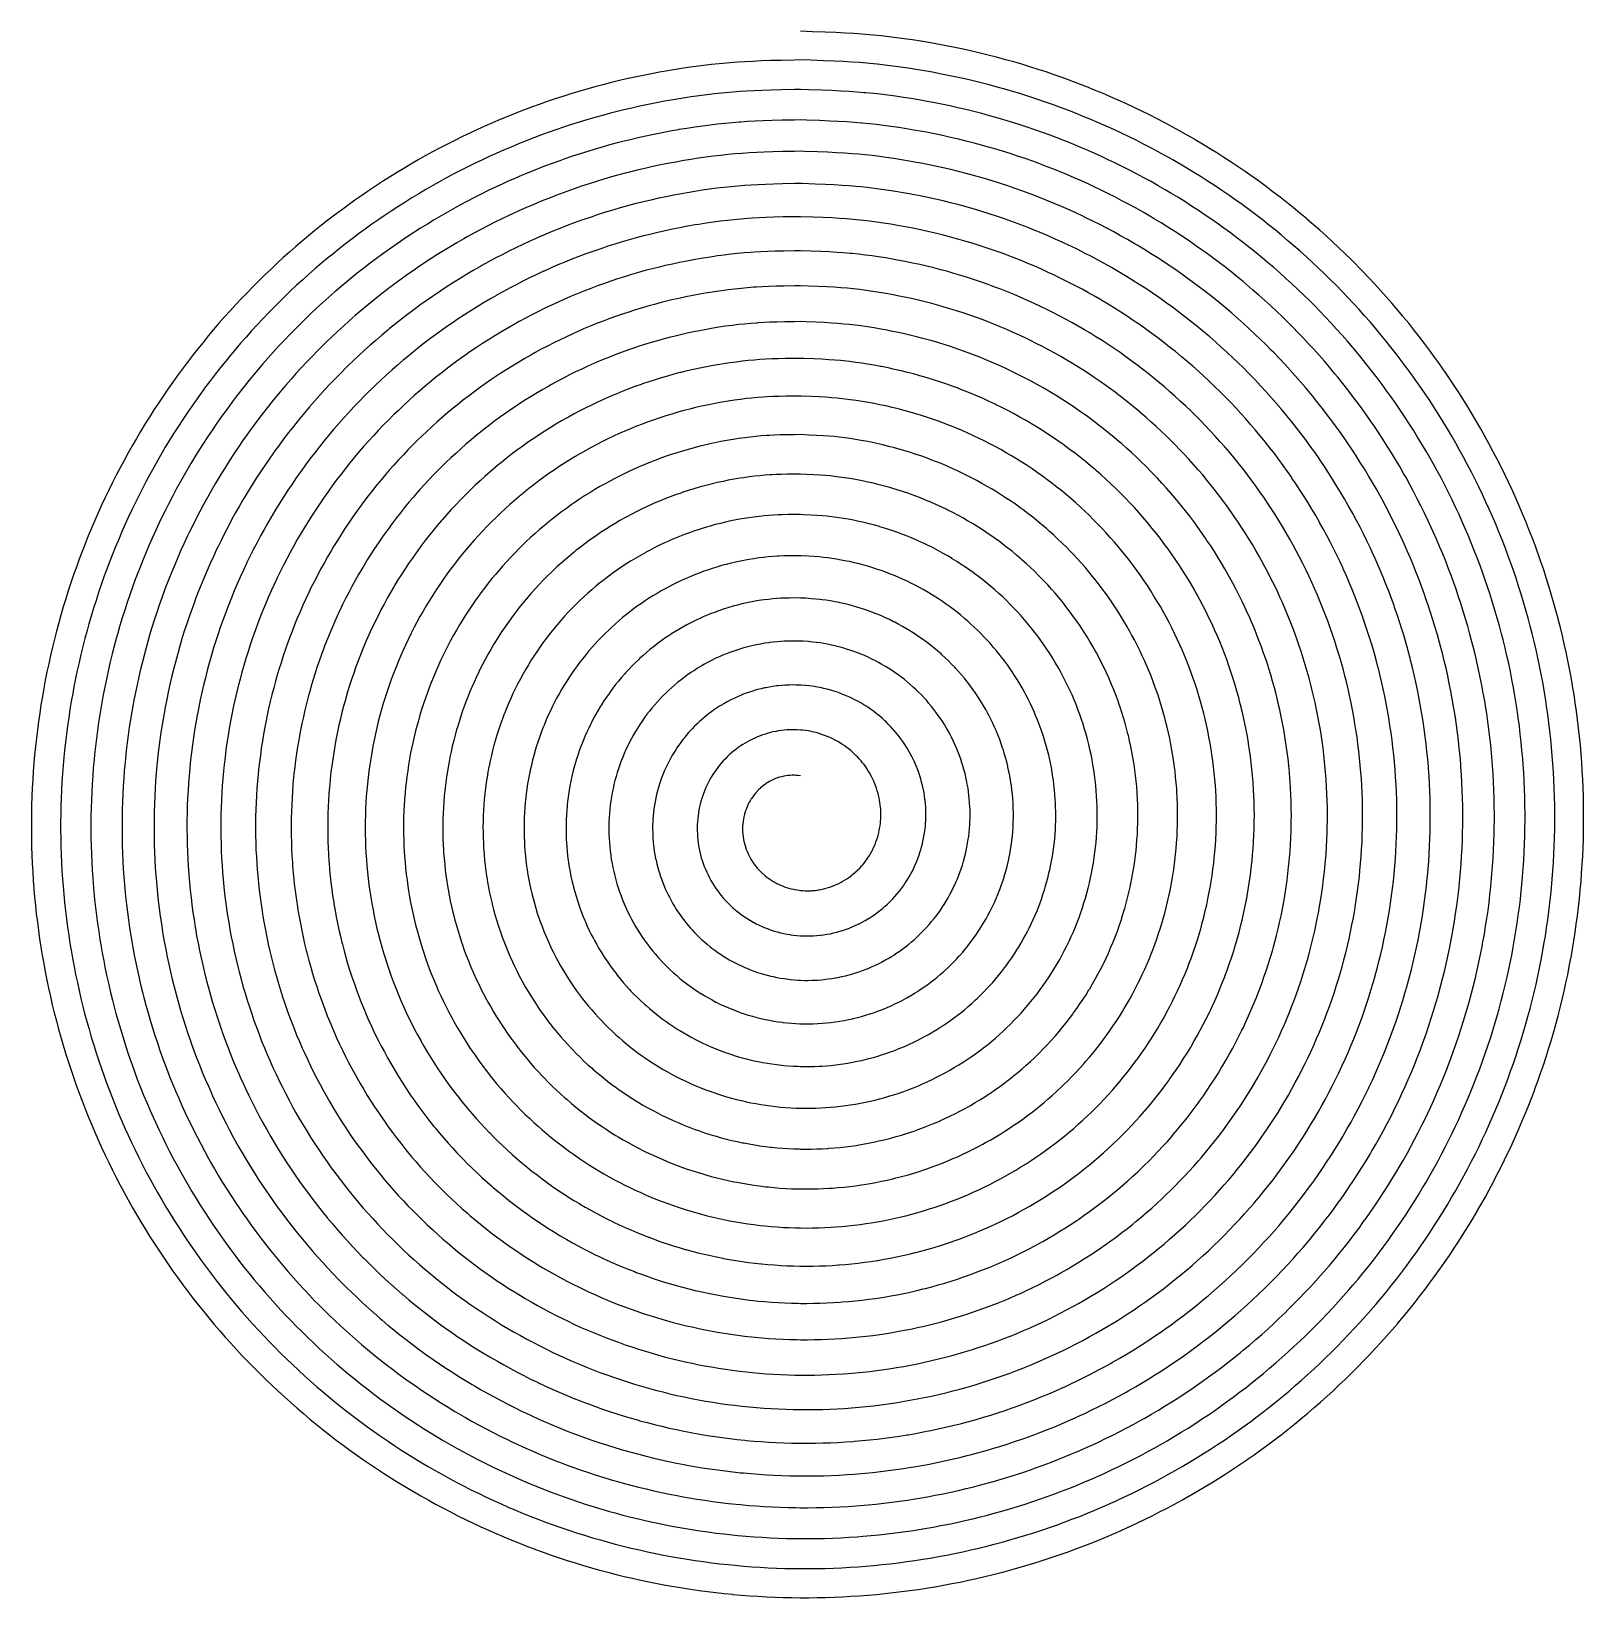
# Model space of a CAD drawing. Header units: inches. Extents: x -134 to 137, y -136 to 138.
import ezdxf

# ---------------------------------------------------------------- set-up
doc = ezdxf.new("R2010")
doc.units = ezdxf.units.IN
doc.header["$MEASUREMENT"] = 0
doc.linetypes.add('Continuous2', pattern=[0])
doc.layers.add('single spiral', color=1, linetype='Continuous')

msp = doc.modelspace()

# ---------------------------------------------------------------- linework, layer by layer
at = {"layer": 'single spiral', "color": 7, "linetype": 'Continuous2', "lineweight": -3, "true_color": 0xffffff}
for p, q in [((2.15, 137.93), (0, 138)), ((4.34, 137.86), (2.15, 137.93)), ((6.18, 137.78), (4.34, 137.86)), ((7.82, 137.7), (6.18, 137.78)), ((9.31, 137.61), (7.82, 137.7)), ((10.71, 137.51), (9.31, 137.61)), ((12.02, 137.41), (10.71, 137.51)), ((12.76, 137.34), (12.02, 137.41)), ((14.11, 137.21), (12.76, 137.34)), ((15.47, 137.05), (14.11, 137.21)), ((16.86, 136.88), (15.47, 137.05)), ((18.15, 136.71), (16.86, 136.88)), ((19.58, 136.5), (18.15, 136.71)), ((21.04, 136.27), (19.58, 136.5)), ((22.42, 136.04), (21.04, 136.27)), ((23.94, 135.77), (22.42, 136.04)), ((23.96, 135.76), (23.94, 135.77)), ((25.47, 135.48), (23.96, 135.76)), ((26.96, 135.18), (25.47, 135.48)), ((28.44, 134.86), (26.96, 135.18)), ((29.91, 134.54), (28.44, 134.86)), ((31.37, 134.2), (29.91, 134.54)), ((32.81, 133.84), (31.37, 134.2)), ((-21.07, 131.45), (-22.52, 131.22)), ((-19.65, 131.67), (-21.07, 131.45)), ((-18.25, 131.86), (-19.65, 131.67)), ((-16.88, 132.04), (-18.25, 131.86)), ((-15.53, 132.2), (-16.88, 132.04)), ((-14.2, 132.34), (-15.53, 132.2)), ((-12.89, 132.46), (-14.2, 132.34)), ((-11.6, 132.56), (-12.89, 132.46)), ((-10.99, 132.61), (-11.6, 132.56)), ((-9.7, 132.69), (-10.99, 132.61)), ((-8.3, 132.76), (-9.7, 132.69)), ((-6.8, 132.83), (-8.3, 132.76)), ((-5.2, 132.88), (-6.8, 132.83)), ((-3.3, 132.93), (-5.2, 132.88)), ((-1, 132.98), (-3.3, 132.93)), ((0, 133), (-1, 132.98)), ((1.81, 132.94), (0, 133)), ((4.02, 132.87), (1.81, 132.94)), ((5.84, 132.79), (4.02, 132.87)), ((7.45, 132.71), (5.84, 132.79)), ((8.93, 132.62), (7.45, 132.71)), ((10.3, 132.53), (8.93, 132.62)), ((11.59, 132.42), (10.3, 132.53)), ((12.11, 132.38), (11.59, 132.42)), ((13.43, 132.25), (12.11, 132.38)), ((14.77, 132.1), (13.43, 132.25)), ((16.13, 131.93), (14.77, 132.1)), ((17.51, 131.74), (16.13, 131.93)), ((18.8, 131.56), (17.51, 131.74)), ((20.23, 131.33), (18.8, 131.56)), ((21.69, 131.09), (20.23, 131.33)), ((34.24, 133.48), (32.81, 133.84)), ((35.66, 133.1), (34.24, 133.48)), ((35.83, 133.05), (35.66, 133.1)), ((37.25, 132.65), (35.83, 133.05)), ((38.67, 132.24), (37.25, 132.65)), ((40.08, 131.81), (38.67, 132.24)), ((41.49, 131.36), (40.08, 131.81)), ((42.9, 130.9), (41.49, 131.36)), ((-34.48, 128.67), (-35.87, 128.3)), ((-33.2, 128.99), (-34.48, 128.67)), ((-31.78, 129.34), (-33.2, 128.99)), ((-30.35, 129.68), (-31.78, 129.34)), ((-28.91, 130), (-30.35, 129.68)), ((-27.45, 130.3), (-28.91, 130)), ((-25.99, 130.59), (-27.45, 130.3)), ((-24.61, 130.85), (-25.99, 130.59)), ((-23.12, 131.12), (-24.61, 130.85)), ((-22.52, 131.22), (-23.12, 131.12)), ((23.07, 130.84), (21.69, 131.09)), ((24.36, 130.59), (23.07, 130.84)), ((25.82, 130.3), (24.36, 130.59)), ((27.28, 130), (25.82, 130.3)), ((28.72, 129.68), (27.28, 130)), ((30.15, 129.34), (28.72, 129.68)), ((31.57, 128.99), (30.15, 129.34)), ((32.97, 128.63), (31.57, 128.99)), ((34.37, 128.26), (32.97, 128.63)), ((44.3, 130.42), (42.9, 130.9)), ((45.71, 129.93), (44.3, 130.42)), ((47.1, 129.42), (45.71, 129.93)), ((47.23, 129.37), (47.1, 129.42)), ((48.62, 128.84), (47.23, 129.37)), ((50.01, 128.3), (48.62, 128.84)), ((-42.83, 126.19), (-44.21, 125.72)), ((-41.44, 126.64), (-42.83, 126.19)), ((-40.05, 127.08), (-41.44, 126.64)), ((-38.66, 127.5), (-40.05, 127.08)), ((-37.27, 127.91), (-38.66, 127.5)), ((-35.87, 128.3), (-37.27, 127.91)), ((-22.22, 126.04), (-23.69, 125.78)), ((-21.87, 126.1), (-22.22, 126.04)), ((-20.45, 126.33), (-21.87, 126.1)), ((-19.05, 126.55), (-20.45, 126.33)), ((-17.68, 126.74), (-19.05, 126.55)), ((-16.33, 126.91), (-17.68, 126.74)), ((-15, 127.07), (-16.33, 126.91)), ((-13.7, 127.21), (-15, 127.07)), ((-12.41, 127.33), (-13.7, 127.21)), ((-11.15, 127.43), (-12.41, 127.33)), ((-10.59, 127.47), (-11.15, 127.43)), ((-9.4, 127.54), (-10.59, 127.47)), ((-8.1, 127.61), (-9.4, 127.54)), ((-6.7, 127.67), (-8.1, 127.61)), ((-5.1, 127.73), (-6.7, 127.67)), ((-3.3, 127.77), (-5.1, 127.73)), ((-1, 127.82), (-3.3, 127.77)), ((0, 127.84), (-1, 127.82)), ((1.47, 127.79), (0, 127.84)), ((3.68, 127.72), (1.47, 127.79)), ((5.49, 127.64), (3.68, 127.72)), ((7.08, 127.56), (5.49, 127.64)), ((8.53, 127.48), (7.08, 127.56)), ((9.87, 127.38), (8.53, 127.48)), ((11.14, 127.28), (9.87, 127.38)), ((11.46, 127.25), (11.14, 127.28)), ((12.75, 127.13), (11.46, 127.25)), ((13.94, 127), (12.75, 127.13)), ((15.27, 126.84), (13.94, 127)), ((16.62, 126.66), (15.27, 126.84)), ((18, 126.46), (16.62, 126.66)), ((19.29, 126.26), (18, 126.46)), ((20.71, 126.02), (19.29, 126.26)), ((22.17, 125.75), (20.71, 126.02)), ((35.72, 127.88), (34.37, 128.26)), ((37.11, 127.48), (35.72, 127.88)), ((38.5, 127.06), (37.11, 127.48)), ((39.88, 126.62), (38.5, 127.06)), ((41.26, 126.16), (39.88, 126.62)), ((42.64, 125.7), (41.26, 126.16)), ((51.38, 127.75), (50.01, 128.3)), ((52.76, 127.18), (51.38, 127.75)), ((54.12, 126.59), (52.76, 127.18)), ((55.48, 126), (54.12, 126.59)), ((56.83, 125.38), (55.48, 126)), ((-51.05, 123.15), (-52.4, 122.59)), ((-49.69, 123.7), (-51.05, 123.15)), ((-48.33, 124.23), (-49.69, 123.7)), ((-46.96, 124.74), (-48.33, 124.23)), ((-45.58, 125.24), (-46.96, 124.74)), ((-44.21, 125.72), (-45.58, 125.24)), ((-34.51, 123.33), (-35.88, 122.95)), ((-33.14, 123.69), (-34.51, 123.33)), ((-32.2, 123.93), (-33.14, 123.69)), ((-30.81, 124.28), (-32.2, 123.93)), ((-29.41, 124.61), (-30.81, 124.28)), ((-28, 124.92), (-29.41, 124.61)), ((-26.57, 125.22), (-28, 124.92)), ((-25.14, 125.51), (-26.57, 125.22)), ((-23.69, 125.78), (-25.14, 125.51)), ((23.21, 125.56), (22.17, 125.75)), ((24.65, 125.27), (23.21, 125.56)), ((26.08, 124.97), (24.65, 125.27)), ((27.49, 124.66), (26.08, 124.97)), ((28.89, 124.33), (27.49, 124.66)), ((30.29, 123.99), (28.89, 124.33)), ((31.66, 123.64), (30.29, 123.99)), ((33.03, 123.27), (31.66, 123.64)), ((34.14, 122.96), (33.03, 123.27)), ((44.02, 125.21), (42.64, 125.7)), ((45.39, 124.71), (44.02, 125.21)), ((46.68, 124.22), (45.39, 124.71)), ((48.04, 123.7), (46.68, 124.22)), ((49.39, 123.15), (48.04, 123.7)), ((50.74, 122.59), (49.39, 123.15)), ((58.17, 124.76), (56.83, 125.38)), ((58.3, 124.7), (58.17, 124.76)), ((59.64, 124.05), (58.3, 124.7)), ((60.97, 123.39), (59.64, 124.05)), ((62.29, 122.72), (60.97, 123.39)), ((-56.35, 120.85), (-57.68, 120.24)), ((-55.08, 121.43), (-56.35, 120.85)), ((-53.74, 122.02), (-55.08, 121.43)), ((-52.4, 122.59), (-53.74, 122.02)), ((-43.82, 120.4), (-45.17, 119.91)), ((-42.69, 120.8), (-43.82, 120.4)), ((-41.33, 121.26), (-42.69, 120.8)), ((-39.97, 121.71), (-41.33, 121.26)), ((-38.61, 122.14), (-39.97, 121.71)), ((-37.25, 122.55), (-38.61, 122.14)), ((-35.88, 122.95), (-37.25, 122.55)), ((-22.73, 120.56), (-24.15, 120.29)), ((-21.3, 120.81), (-22.73, 120.56)), ((-21.2, 120.83), (-21.3, 120.81)), ((-19.8, 121.06), (-21.2, 120.83)), ((-18.43, 121.27), (-19.8, 121.06)), ((-17.08, 121.46), (-18.43, 121.27)), ((-15.76, 121.63), (-17.08, 121.46)), ((-14.46, 121.78), (-15.76, 121.63)), ((-13.18, 121.92), (-14.46, 121.78)), ((-11.92, 122.03), (-13.18, 121.92)), ((-10.69, 122.13), (-11.92, 122.03)), ((-10.39, 122.15), (-10.69, 122.13)), ((-9.2, 122.23), (-10.39, 122.15)), ((-7.9, 122.3), (-9.2, 122.23)), ((-6.5, 122.36), (-7.9, 122.3)), ((-5, 122.41), (-6.5, 122.36)), ((-3.2, 122.46), (-5, 122.41)), ((-1, 122.51), (-3.2, 122.46)), ((0, 122.53), (-1, 122.51)), ((1.1, 122.49), (0, 122.53)), ((3.33, 122.41), (1.1, 122.49)), ((5.12, 122.34), (3.33, 122.41)), ((6.69, 122.26), (5.12, 122.34)), ((8.12, 122.18), (6.69, 122.26)), ((9.43, 122.09), (8.12, 122.18)), ((10.67, 121.98), (9.43, 122.09)), ((10.77, 121.98), (10.67, 121.98)), ((12.03, 121.86), (10.77, 121.98)), ((13.31, 121.72), (12.03, 121.86)), ((14.5, 121.57), (13.31, 121.72)), ((15.82, 121.4), (14.5, 121.57)), ((17.17, 121.2), (15.82, 121.4)), ((18.54, 120.99), (17.17, 121.2)), ((19.82, 120.77), (18.54, 120.99)), ((21.25, 120.52), (19.82, 120.77)), ((22.04, 120.37), (21.25, 120.52)), ((23.45, 120.09), (22.04, 120.37)), ((35.5, 122.57), (34.14, 122.96)), ((36.87, 122.15), (35.5, 122.57)), ((38.22, 121.73), (36.87, 122.15)), ((39.58, 121.28), (38.22, 121.73)), ((40.93, 120.82), (39.58, 121.28)), ((42.28, 120.35), (40.93, 120.82)), ((43.62, 119.85), (42.28, 120.35)), ((52.08, 122.02), (50.74, 122.59)), ((53.41, 121.43), (52.08, 122.02)), ((54.74, 120.83), (53.41, 121.43)), ((56.06, 120.21), (54.74, 120.83)), ((63.61, 122.04), (62.29, 122.72)), ((64.91, 121.34), (63.61, 122.04)), ((66.21, 120.62), (64.91, 121.34)), ((67.51, 119.89), (66.21, 120.62)), ((-62.9, 117.63), (-64.19, 116.94)), ((-61.61, 118.3), (-62.9, 117.63)), ((-60.3, 118.96), (-61.61, 118.3)), ((-58.99, 119.61), (-60.3, 118.96)), ((-57.68, 120.24), (-58.99, 119.61)), ((-50.51, 117.8), (-51.82, 117.24)), ((-49.18, 118.35), (-50.51, 117.8)), ((-47.85, 118.89), (-49.18, 118.35)), ((-46.51, 119.41), (-47.85, 118.89)), ((-45.17, 119.91), (-46.51, 119.41)), ((-34.45, 117.84), (-35.79, 117.45)), ((-33.11, 118.21), (-34.45, 117.84)), ((-31.77, 118.57), (-33.11, 118.21)), ((-30.97, 118.77), (-31.77, 118.57)), ((-29.71, 119.08), (-30.97, 118.77)), ((-28.34, 119.4), (-29.71, 119.08)), ((-26.95, 119.71), (-28.34, 119.4)), ((-25.56, 120.01), (-26.95, 119.71)), ((-24.15, 120.29), (-25.56, 120.01)), ((24.84, 119.8), (23.45, 120.09)), ((26.23, 119.49), (24.84, 119.8)), ((27.6, 119.17), (26.23, 119.49)), ((28.97, 118.84), (27.6, 119.17)), ((30.32, 118.49), (28.97, 118.84)), ((31.65, 118.13), (30.32, 118.49)), ((32.62, 117.86), (31.65, 118.13)), ((33.95, 117.47), (32.62, 117.86)), ((44.68, 119.46), (43.62, 119.85)), ((46.01, 118.94), (44.68, 119.46)), ((47.34, 118.41), (46.01, 118.94)), ((48.66, 117.86), (47.34, 118.41)), ((49.97, 117.3), (48.66, 117.86)), ((57.3, 119.62), (56.06, 120.21)), ((58.6, 118.97), (57.3, 119.62)), ((59.9, 118.31), (58.6, 118.97)), ((61.2, 117.64), (59.9, 118.31)), ((62.48, 116.95), (61.2, 117.64)), ((68.79, 119.15), (67.51, 119.89)), ((68.91, 119.08), (68.79, 119.15)), ((70.18, 118.32), (68.91, 119.08)), ((71.45, 117.55), (70.18, 118.32)), ((-66.71, 115.54), (-67.97, 114.81)), ((-65.47, 116.24), (-66.71, 115.54)), ((-64.19, 116.94), (-65.47, 116.24)), ((-56.77, 114.97), (-58.05, 114.33)), ((-55.48, 115.59), (-56.77, 114.97)), ((-54.18, 116.19), (-55.48, 115.59)), ((-53.13, 116.66), (-54.18, 116.19)), ((-51.82, 117.24), (-53.13, 116.66)), ((-43.33, 114.94), (-44.64, 114.44)), ((-42.01, 115.41), (-43.33, 114.94)), ((-41.11, 115.73), (-42.01, 115.41)), ((-39.79, 116.18), (-41.11, 115.73)), ((-38.46, 116.62), (-39.79, 116.18)), ((-37.12, 117.04), (-38.46, 116.62)), ((-35.79, 117.45), (-37.12, 117.04)), ((-23.14, 114.92), (-24.41, 114.66)), ((-21.75, 115.18), (-23.14, 114.92)), ((-20.35, 115.42), (-21.75, 115.18)), ((-19.13, 115.63), (-20.35, 115.42)), ((-17.78, 115.83), (-19.13, 115.63)), ((-16.47, 116.02), (-17.78, 115.83)), ((-15.17, 116.19), (-16.47, 116.02)), ((-13.9, 116.34), (-15.17, 116.19)), ((-12.65, 116.47), (-13.9, 116.34)), ((-11.42, 116.59), (-12.65, 116.47)), ((-10.21, 116.68), (-11.42, 116.59)), ((-10.09, 116.69), (-10.21, 116.68)), ((-8.9, 116.77), (-10.09, 116.69)), ((-7.6, 116.84), (-8.9, 116.77)), ((-6.3, 116.9), (-7.6, 116.84)), ((-4.8, 116.95), (-6.3, 116.9)), ((-3.1, 116.99), (-4.8, 116.95)), ((-1, 117.03), (-3.1, 116.99)), ((0, 117.05), (-1, 117.03)), ((0.72, 117.03), (0, 117.05)), ((2.97, 116.95), (0.72, 117.03)), ((4.75, 116.88), (2.97, 116.95)), ((6.3, 116.8), (4.75, 116.88)), ((7.69, 116.72), (6.3, 116.8)), ((8.98, 116.63), (7.69, 116.72)), ((10.19, 116.53), (8.98, 116.63)), ((11.29, 116.43), (10.19, 116.53)), ((12.54, 116.29), (11.29, 116.43)), ((13.81, 116.14), (12.54, 116.29)), ((15, 115.98), (13.81, 116.14)), ((16.31, 115.79), (15, 115.98)), ((17.65, 115.58), (16.31, 115.79)), ((19.02, 115.35), (17.65, 115.58)), ((20.3, 115.12), (19.02, 115.35)), ((20.83, 115.02), (20.3, 115.12)), ((22.21, 114.75), (20.83, 115.02)), ((35.28, 117.07), (33.95, 117.47)), ((36.61, 116.65), (35.28, 117.07)), ((37.94, 116.22), (36.61, 116.65)), ((39.26, 115.77), (37.94, 116.22)), ((40.58, 115.3), (39.26, 115.77)), ((41.8, 114.85), (40.58, 115.3)), ((51.28, 116.72), (49.97, 117.3)), ((52.58, 116.13), (51.28, 116.72)), ((53.87, 115.53), (52.58, 116.13)), ((54.89, 115.04), (53.87, 115.53)), ((56.17, 114.41), (54.89, 115.04)), ((63.76, 116.25), (62.48, 116.95)), ((65.02, 115.54), (63.76, 116.25)), ((66.29, 114.81), (65.02, 115.54)), ((72.71, 116.77), (71.45, 117.55)), ((73.96, 115.97), (72.71, 116.77)), ((75.2, 115.16), (73.96, 115.97)), ((76.44, 114.33), (75.2, 115.16)), ((-71.72, 112.54), (-72.96, 111.75)), ((-70.48, 113.31), (-71.72, 112.54)), ((-69.23, 114.07), (-70.48, 113.31)), ((-67.97, 114.81), (-69.23, 114.07)), ((-61.86, 112.35), (-63.12, 111.66)), ((-60.6, 113.03), (-61.86, 112.35)), ((-59.33, 113.69), (-60.6, 113.03)), ((-58.05, 114.33), (-59.33, 113.69)), ((-49.84, 112.32), (-51.12, 111.75)), ((-48.55, 112.87), (-49.84, 112.32)), ((-47.25, 113.41), (-48.55, 112.87)), ((-45.95, 113.93), (-47.25, 113.41)), ((-44.64, 114.44), (-45.95, 113.93)), ((-34.28, 112.19), (-35.59, 111.79)), ((-32.98, 112.57), (-34.28, 112.19)), ((-31.67, 112.94), (-32.98, 112.57)), ((-30.35, 113.28), (-31.67, 112.94)), ((-29.8, 113.43), (-30.35, 113.28)), ((-28.47, 113.76), (-29.8, 113.43)), ((-27.13, 114.07), (-28.47, 113.76)), ((-25.78, 114.37), (-27.13, 114.07)), ((-24.41, 114.66), (-25.78, 114.37)), ((23.58, 114.46), (22.21, 114.75)), ((24.93, 114.17), (23.58, 114.46)), ((26.28, 113.85), (24.93, 114.17)), ((27.61, 113.53), (26.28, 113.85)), ((28.93, 113.19), (27.61, 113.53)), ((30.23, 112.84), (28.93, 113.19)), ((30.86, 112.66), (30.23, 112.84)), ((32.16, 112.29), (30.86, 112.66)), ((33.46, 111.9), (32.16, 112.29)), ((42.62, 114.54), (41.8, 114.85)), ((43.92, 114.04), (42.62, 114.54)), ((45.22, 113.52), (43.92, 114.04)), ((46.52, 112.98), (45.22, 113.52)), ((47.8, 112.44), (46.52, 112.98)), ((49.08, 111.87), (47.8, 112.44)), ((57.44, 113.77), (56.17, 114.41)), ((58.71, 113.11), (57.44, 113.77)), ((59.97, 112.43), (58.71, 113.11)), ((61.22, 111.75), (59.97, 112.43)), ((67.47, 114.11), (66.29, 114.81)), ((68.71, 113.35), (67.47, 114.11)), ((69.95, 112.58), (68.71, 113.35)), ((71.18, 111.8), (69.95, 112.58)), ((77.66, 113.5), (76.44, 114.33)), ((78.87, 112.64), (77.66, 113.5)), ((78.98, 112.57), (78.87, 112.64)), ((80.19, 111.7), (78.98, 112.57)), ((-75.39, 110.14), (-76.56, 109.35)), ((-74.18, 110.96), (-75.39, 110.14)), ((-72.96, 111.75), (-74.18, 110.96)), ((-66.61, 109.64), (-67.84, 108.9)), ((-65.38, 110.37), (-66.61, 109.64)), ((-64.14, 111.09), (-65.38, 110.37)), ((-63.12, 111.66), (-64.14, 111.09)), ((-55.73, 109.57), (-56.98, 108.93)), ((-54.47, 110.19), (-55.73, 109.57)), ((-53.21, 110.79), (-54.47, 110.19)), ((-51.94, 111.38), (-53.21, 110.79)), ((-51.12, 111.75), (-51.94, 111.38)), ((-41.43, 109.81), (-42.71, 109.33)), ((-40.14, 110.28), (-41.43, 109.81)), ((-39.49, 110.51), (-40.14, 110.28)), ((-38.19, 110.95), (-39.49, 110.51)), ((-36.89, 111.38), (-38.19, 110.95)), ((-35.59, 111.79), (-36.89, 111.38)), ((-20.74, 109.64), (-22.09, 109.39)), ((-19.38, 109.88), (-20.74, 109.64)), ((-18.43, 110.04), (-19.38, 109.88)), ((-17.12, 110.24), (-18.43, 110.04)), ((-15.83, 110.43), (-17.12, 110.24)), ((-14.56, 110.59), (-15.83, 110.43)), ((-13.32, 110.74), (-14.56, 110.59)), ((-12.1, 110.87), (-13.32, 110.74)), ((-10.9, 110.98), (-12.1, 110.87)), ((-9.72, 111.07), (-10.9, 110.98)), ((-9.69, 111.08), (-9.72, 111.07)), ((-8.6, 111.15), (-9.69, 111.08)), ((-7.4, 111.22), (-8.6, 111.15)), ((-6.1, 111.27), (-7.4, 111.22)), ((-4.7, 111.32), (-6.1, 111.27)), ((-3.1, 111.36), (-4.7, 111.32)), ((-1, 111.4), (-3.1, 111.36)), ((0, 111.42), (-1, 111.4)), ((0.32, 111.41), (0, 111.42)), ((2.61, 111.33), (0.32, 111.41)), ((4.37, 111.26), (2.61, 111.33)), ((5.89, 111.18), (4.37, 111.26)), ((7.26, 111.1), (5.89, 111.18)), ((8.52, 111.01), (7.26, 111.1)), ((9.7, 110.92), (8.52, 111.01)), ((10.58, 110.83), (9.7, 110.92)), ((11.67, 110.72), (10.58, 110.83)), ((12.9, 110.57), (11.67, 110.72)), ((14.16, 110.41), (12.9, 110.57)), ((15.44, 110.23), (14.16, 110.41)), ((16.63, 110.04), (15.44, 110.23)), ((17.96, 109.82), (16.63, 110.04)), ((19.32, 109.57), (17.96, 109.82)), ((19.6, 109.52), (19.32, 109.57)), ((20.94, 109.26), (19.6, 109.52)), ((34.76, 111.49), (33.46, 111.9)), ((36.06, 111.07), (34.76, 111.49)), ((37.35, 110.63), (36.06, 111.07)), ((38.64, 110.17), (37.35, 110.63)), ((39.93, 109.7), (38.64, 110.17)), ((40.5, 109.48), (39.93, 109.7)), ((41.78, 108.99), (40.5, 109.48)), ((50.36, 111.29), (49.08, 111.87)), ((51.62, 110.7), (50.36, 111.29)), ((52.41, 110.32), (51.62, 110.7)), ((53.66, 109.71), (52.41, 110.32)), ((54.91, 109.08), (53.66, 109.71)), ((62.46, 111.05), (61.22, 111.75)), ((63.7, 110.33), (62.46, 111.05)), ((64.67, 109.76), (63.7, 110.33)), ((65.89, 109.02), (64.67, 109.76)), ((72.39, 111), (71.18, 111.8)), ((73.61, 110.19), (72.39, 111)), ((74.81, 109.37), (73.61, 110.19)), ((81.38, 110.82), (80.19, 111.7)), ((82.57, 109.93), (81.38, 110.82)), ((83.74, 109.03), (82.57, 109.93)), ((-80.13, 106.79), (-81.3, 105.92)), ((-78.95, 107.66), (-80.13, 106.79)), ((-77.76, 108.51), (-78.95, 107.66)), ((-76.56, 109.35), (-77.76, 108.51)), ((-70.26, 107.37), (-71.46, 106.59)), ((-69.05, 108.14), (-70.26, 107.37)), ((-67.84, 108.9), (-69.05, 108.14)), ((-60.69, 106.94), (-61.48, 106.49)), ((-59.46, 107.62), (-60.69, 106.94)), ((-58.22, 108.28), (-59.46, 107.62)), ((-56.98, 108.93), (-58.22, 108.28)), ((-49.05, 106.69), (-49.63, 106.43)), ((-47.79, 107.25), (-49.05, 106.69)), ((-46.53, 107.79), (-47.79, 107.25)), ((-45.27, 108.32), (-46.53, 107.79)), ((-43.99, 108.83), (-45.27, 108.32)), ((-42.71, 109.33), (-43.99, 108.83)), ((-32.73, 106.78), (-34, 106.4)), ((-31.46, 107.16), (-32.73, 106.78)), ((-30.18, 107.51), (-31.46, 107.16)), ((-28.9, 107.85), (-30.18, 107.51)), ((-28.68, 107.91), (-28.9, 107.85)), ((-27.39, 108.23), (-28.68, 107.91)), ((-26.08, 108.54), (-27.39, 108.23)), ((-24.76, 108.84), (-26.08, 108.54)), ((-23.43, 109.12), (-24.76, 108.84)), ((-22.09, 109.39), (-23.43, 109.12)), ((22.28, 108.98), (20.94, 109.26)), ((23.6, 108.69), (22.28, 108.98)), ((24.91, 108.38), (23.6, 108.69)), ((26.21, 108.07), (24.91, 108.38)), ((27.5, 107.74), (26.21, 108.07)), ((28.78, 107.39), (27.5, 107.74)), ((29.15, 107.29), (28.78, 107.39)), ((30.42, 106.92), (29.15, 107.29)), ((31.69, 106.54), (30.42, 106.92)), ((43.05, 108.48), (41.78, 108.99)), ((44.32, 107.96), (43.05, 108.48)), ((45.57, 107.43), (44.32, 107.96)), ((46.82, 106.88), (45.57, 107.43)), ((48.07, 106.31), (46.82, 106.88)), ((56.15, 108.43), (54.91, 109.08)), ((57.38, 107.78), (56.15, 108.43)), ((58.61, 107.1), (57.38, 107.78)), ((59.83, 106.42), (58.61, 107.1)), ((67.1, 108.27), (65.89, 109.02)), ((68.3, 107.5), (67.1, 108.27)), ((69.5, 106.72), (68.3, 107.5)), ((70.69, 105.92), (69.5, 106.72)), ((76, 108.54), (74.81, 109.37)), ((77.11, 107.74), (76, 108.54)), ((78.28, 106.88), (77.11, 107.74)), ((79.45, 106), (78.28, 106.88)), ((84.91, 108.11), (83.74, 109.03)), ((86.07, 107.18), (84.91, 108.11)), ((87.21, 106.24), (86.07, 107.18)), ((-83.61, 104.13), (-84.75, 103.21)), ((-82.46, 105.03), (-83.61, 104.13)), ((-81.3, 105.92), (-82.46, 105.03)), ((-74.79, 104.31), (-75.95, 103.48)), ((-73.61, 105.13), (-74.79, 104.31)), ((-72.65, 105.79), (-73.61, 105.13)), ((-71.46, 106.59), (-72.65, 105.79)), ((-65.11, 104.35), (-66.3, 103.61)), ((-63.91, 105.08), (-65.11, 104.35)), ((-62.7, 105.79), (-63.91, 105.08)), ((-61.48, 106.49), (-62.7, 105.79)), ((-54.56, 104.04), (-55.77, 103.4)), ((-53.34, 104.66), (-54.56, 104.04)), ((-52.11, 105.26), (-53.34, 104.66)), ((-50.87, 105.85), (-52.11, 105.26)), ((-49.63, 106.43), (-50.87, 105.85)), ((-40.73, 104.07), (-41.98, 103.58)), ((-39.48, 104.54), (-40.73, 104.07)), ((-38.22, 105), (-39.48, 104.54)), ((-37.81, 105.14), (-38.22, 105)), ((-36.54, 105.57), (-37.81, 105.14)), ((-35.28, 105.99), (-36.54, 105.57)), ((-34, 106.4), (-35.28, 105.99)), ((-19.7, 103.95), (-21.02, 103.7)), ((-18.37, 104.19), (-19.7, 103.95)), ((-17.71, 104.29), (-18.37, 104.19)), ((-16.43, 104.5), (-17.71, 104.29)), ((-15.17, 104.68), (-16.43, 104.5)), ((-13.94, 104.84), (-15.17, 104.68)), ((-12.72, 104.98), (-13.94, 104.84)), ((-11.53, 105.11), (-12.72, 104.98)), ((-10.36, 105.22), (-11.53, 105.11)), ((-9.21, 105.31), (-10.36, 105.22)), ((-8.4, 105.36), (-9.21, 105.31)), ((-7.2, 105.43), (-8.4, 105.36)), ((-6, 105.49), (-7.2, 105.43)), ((-4.6, 105.53), (-6, 105.49)), ((-3, 105.58), (-4.6, 105.53)), ((-1, 105.61), (-3, 105.58)), ((0, 105.63), (-1, 105.61)), ((2.23, 105.55), (0, 105.63)), ((3.99, 105.48), (2.23, 105.55)), ((5.48, 105.41), (3.99, 105.48)), ((6.82, 105.33), (5.48, 105.41)), ((8.05, 105.24), (6.82, 105.33)), ((9.2, 105.15), (8.05, 105.24)), ((9.8, 105.09), (9.2, 105.15)), ((10.98, 104.97), (9.8, 105.09)), ((12.07, 104.84), (10.98, 104.97)), ((13.29, 104.68), (12.07, 104.84)), ((14.53, 104.5), (13.29, 104.68)), ((15.8, 104.3), (14.53, 104.5)), ((16.99, 104.1), (15.8, 104.3)), ((18.31, 103.86), (16.99, 104.1)), ((32.96, 106.15), (31.69, 106.54)), ((34.22, 105.73), (32.96, 106.15)), ((35.49, 105.3), (34.22, 105.73)), ((36.74, 104.86), (35.49, 105.3)), ((38, 104.4), (36.74, 104.86)), ((38.33, 104.27), (38, 104.4)), ((39.58, 103.8), (38.33, 104.27)), ((49.3, 105.73), (48.07, 106.31)), ((49.86, 105.46), (49.3, 105.73)), ((51.09, 104.86), (49.86, 105.46)), ((52.31, 104.25), (51.09, 104.86)), ((53.52, 103.62), (52.31, 104.25)), ((61.04, 105.72), (59.83, 106.42)), ((61.78, 105.27), (61.04, 105.72)), ((62.98, 104.55), (61.78, 105.27)), ((64.17, 103.81), (62.98, 104.55)), ((71.86, 105.12), (70.69, 105.92)), ((73.03, 104.3), (71.86, 105.12)), ((73.94, 103.65), (73.03, 104.3)), ((80.6, 105.12), (79.45, 106)), ((81.75, 104.22), (80.6, 105.12)), ((82.88, 103.31), (81.75, 104.22)), ((88.35, 105.29), (87.21, 106.24)), ((88.45, 105.2), (88.35, 105.29)), ((89.57, 104.24), (88.45, 105.2)), ((90.68, 103.26), (89.57, 104.24)), ((-86.97, 101.37), (-88.08, 100.42)), ((-85.85, 102.31), (-86.97, 101.37)), ((-84.75, 103.21), (-85.85, 102.31)), ((-78.26, 101.77), (-79.39, 100.9)), ((-77.11, 102.63), (-78.26, 101.77)), ((-75.95, 103.48), (-77.11, 102.63)), ((-69.82, 101.31), (-70.57, 100.79)), ((-68.66, 102.09), (-69.82, 101.31)), ((-67.48, 102.86), (-68.66, 102.09)), ((-66.3, 103.61), (-67.48, 102.86)), ((-58.75, 101.77), (-59.94, 101.08)), ((-58.18, 102.09), (-58.75, 101.77)), ((-56.98, 102.75), (-58.18, 102.09)), ((-55.77, 103.4), (-56.98, 102.75)), ((-47.25, 101.34), (-48.47, 100.77)), ((-46.91, 101.49), (-47.25, 101.34)), ((-45.68, 102.04), (-46.91, 101.49)), ((-44.46, 102.57), (-45.68, 102.04)), ((-43.22, 103.08), (-44.46, 102.57)), ((-41.98, 103.58), (-43.22, 103.08)), ((-31.13, 101.23), (-32.37, 100.85)), ((-29.89, 101.59), (-31.13, 101.23)), ((-28.65, 101.94), (-29.89, 101.59)), ((-27.4, 102.27), (-28.65, 101.94)), ((-27.32, 102.29), (-27.4, 102.27)), ((-26.06, 102.6), (-27.32, 102.29)), ((-24.9, 102.88), (-26.06, 102.6)), ((-23.62, 103.17), (-24.9, 102.88)), ((-22.32, 103.44), (-23.62, 103.17)), ((-21.02, 103.7), (-22.32, 103.44)), ((18.33, 103.86), (18.31, 103.86)), ((19.65, 103.61), (18.33, 103.86)), ((20.95, 103.34), (19.65, 103.61)), ((22.24, 103.06), (20.95, 103.34)), ((23.52, 102.76), (22.24, 103.06)), ((24.78, 102.45), (23.52, 102.76)), ((26.03, 102.13), (24.78, 102.45)), ((27.28, 101.79), (26.03, 102.13)), ((27.49, 101.73), (27.28, 101.79)), ((28.73, 101.38), (27.49, 101.73)), ((29.97, 101.01), (28.73, 101.38)), ((40.82, 103.3), (39.58, 103.8)), ((42.05, 102.79), (40.82, 103.3)), ((43.28, 102.27), (42.05, 102.79)), ((44.5, 101.73), (43.28, 102.27)), ((45.71, 101.18), (44.5, 101.73)), ((54.72, 102.98), (53.52, 103.62)), ((55.92, 102.32), (54.72, 102.98)), ((57.11, 101.65), (55.92, 102.32)), ((58.29, 100.96), (57.11, 101.65)), ((65.35, 103.06), (64.17, 103.81)), ((66.52, 102.3), (65.35, 103.06)), ((67.68, 101.52), (66.52, 102.3)), ((68.83, 100.73), (67.68, 101.52)), ((75.09, 102.8), (73.94, 103.65)), ((76.23, 101.95), (75.09, 102.8)), ((77.37, 101.08), (76.23, 101.95)), ((84.01, 102.38), (82.88, 103.31)), ((85.12, 101.44), (84.01, 102.38)), ((86.16, 100.56), (85.12, 101.44)), ((91.79, 102.27), (90.68, 103.26)), ((92.88, 101.26), (91.79, 102.27)), ((93.96, 100.25), (92.88, 101.26)), ((-90.27, 98.48), (-91.34, 97.49)), ((-89.18, 99.46), (-90.27, 98.48)), ((-88.08, 100.42), (-89.18, 99.46)), ((-81.64, 99.11), (-82.54, 98.37)), ((-80.52, 100.01), (-81.64, 99.11)), ((-79.39, 100.9), (-80.52, 100.01)), ((-72.87, 99.17), (-74, 98.34)), ((-71.72, 99.99), (-72.87, 99.17)), ((-70.57, 100.79), (-71.72, 99.99)), ((-63.46, 98.95), (-64.62, 98.21)), ((-62.3, 99.67), (-63.46, 98.95)), ((-61.12, 100.38), (-62.3, 99.67)), ((-59.94, 101.08), (-61.12, 100.38)), ((-52.06, 99), (-53.25, 98.38)), ((-50.87, 99.61), (-52.06, 99)), ((-49.67, 100.2), (-50.87, 99.61)), ((-48.47, 100.77), (-49.67, 100.2)), ((-38.69, 98.66), (-39.9, 98.19)), ((-37.47, 99.12), (-38.69, 98.66)), ((-36.24, 99.56), (-37.47, 99.12)), ((-36.08, 99.62), (-36.24, 99.56)), ((-34.85, 100.05), (-36.08, 99.62)), ((-33.61, 100.46), (-34.85, 100.05)), ((-32.37, 100.85), (-33.61, 100.46)), ((-15.71, 98.59), (-16.97, 98.39)), ((-14.49, 98.77), (-15.71, 98.59)), ((-13.29, 98.93), (-14.49, 98.77)), ((-12.11, 99.07), (-13.29, 98.93)), ((-10.95, 99.19), (-12.11, 99.07)), ((-9.81, 99.3), (-10.95, 99.19)), ((-8.7, 99.39), (-9.81, 99.3)), ((-8, 99.43), (-8.7, 99.39)), ((-6.9, 99.5), (-8, 99.43)), ((-5.7, 99.55), (-6.9, 99.5)), ((-4.4, 99.59), (-5.7, 99.55)), ((-2.9, 99.63), (-4.4, 99.59)), ((-1, 99.67), (-2.9, 99.63)), ((0, 99.68), (-1, 99.67)), ((1.85, 99.62), (0, 99.68)), ((3.59, 99.55), (1.85, 99.62)), ((5.06, 99.48), (3.59, 99.55)), ((6.37, 99.4), (5.06, 99.48)), ((7.56, 99.31), (6.37, 99.4)), ((8.68, 99.22), (7.56, 99.31)), ((9.03, 99.19), (8.68, 99.22)), ((10.17, 99.07), (9.03, 99.19)), ((11.33, 98.94), (10.17, 99.07)), ((12.52, 98.78), (11.33, 98.94)), ((13.61, 98.62), (12.52, 98.78)), ((14.84, 98.43), (13.61, 98.62)), ((31.2, 100.62), (29.97, 101.01)), ((32.44, 100.22), (31.2, 100.62)), ((33.66, 99.8), (32.44, 100.22)), ((34.89, 99.37), (33.66, 99.8)), ((36.02, 98.95), (34.89, 99.37)), ((36.11, 98.92), (36.02, 98.95)), ((37.32, 98.45), (36.11, 98.92)), ((46.92, 100.62), (45.71, 101.18)), ((47.24, 100.46), (46.92, 100.62)), ((48.44, 99.88), (47.24, 100.46)), ((49.63, 99.28), (48.44, 99.88)), ((50.81, 98.67), (49.63, 99.28)), ((51.99, 98.04), (50.81, 98.67)), ((58.82, 100.65), (58.29, 100.96)), ((59.99, 99.95), (58.82, 100.65)), ((61.15, 99.23), (59.99, 99.95)), ((62.3, 98.5), (61.15, 99.23)), ((63.45, 97.75), (62.3, 98.5)), ((69.97, 99.93), (68.83, 100.73)), ((70.68, 99.43), (69.97, 99.93)), ((71.8, 98.6), (70.68, 99.43)), ((72.92, 97.77), (71.8, 98.6)), ((78.49, 100.2), (77.37, 101.08)), ((79.6, 99.3), (78.49, 100.2)), ((80.7, 98.4), (79.6, 99.3)), ((87.25, 99.6), (86.16, 100.56)), ((88.34, 98.62), (87.25, 99.6)), ((89.41, 97.64), (88.34, 98.62)), ((95.03, 99.22), (93.96, 100.25)), ((96.09, 98.19), (95.03, 99.22)), ((-92.41, 96.49), (-93.47, 95.48)), ((-91.34, 97.49), (-92.41, 96.49)), ((-84.73, 96.52), (-85.81, 95.57)), ((-83.64, 97.45), (-84.73, 96.52)), ((-82.54, 98.37), (-83.64, 97.45)), ((-77.34, 95.78), (-78.43, 94.9)), ((-76.23, 96.64), (-77.34, 95.78)), ((-75.12, 97.5), (-76.23, 96.64)), ((-74, 98.34), (-75.12, 97.5)), ((-67.44, 96.32), (-68.57, 95.54)), ((-66.9, 96.69), (-67.44, 96.32)), ((-65.76, 97.46), (-66.9, 96.69)), ((-64.62, 98.21), (-65.76, 97.46)), ((-57.11, 96.23), (-58.26, 95.55)), ((-55.95, 96.9), (-57.11, 96.23)), ((-55.6, 97.1), (-55.95, 96.9)), ((-54.43, 97.74), (-55.6, 97.1)), ((-53.25, 98.38), (-54.43, 97.74)), ((-44.81, 96.1), (-45.99, 95.55)), ((-44.7, 96.15), (-44.81, 96.1)), ((-43.51, 96.68), (-44.7, 96.15)), ((-42.31, 97.2), (-43.51, 96.68)), ((-41.11, 97.7), (-42.31, 97.2)), ((-39.9, 98.19), (-41.11, 97.7)), ((-28.28, 95.87), (-29.49, 95.52)), ((-27.08, 96.21), (-28.28, 95.87)), ((-25.86, 96.53), (-27.08, 96.21)), ((-24.81, 96.79), (-25.86, 96.53)), ((-23.58, 97.09), (-24.81, 96.79)), ((-22.34, 97.37), (-23.58, 97.09)), ((-21.08, 97.63), (-22.34, 97.37)), ((-19.81, 97.89), (-21.08, 97.63)), ((-18.63, 98.11), (-19.81, 97.89)), ((-17.34, 98.33), (-18.63, 98.11)), ((-16.97, 98.39), (-17.34, 98.33)), ((16.1, 98.22), (14.84, 98.43)), ((17.28, 98), (16.1, 98.22)), ((18.32, 97.8), (17.28, 98)), ((19.59, 97.54), (18.32, 97.8)), ((20.84, 97.27), (19.59, 97.54)), ((22.08, 96.98), (20.84, 97.27)), ((23.31, 96.68), (22.08, 96.98)), ((24.53, 96.37), (23.31, 96.68)), ((25.73, 96.04), (24.53, 96.37)), ((26.81, 95.74), (25.73, 96.04)), ((28.01, 95.38), (26.81, 95.74)), ((38.53, 97.97), (37.32, 98.45)), ((39.73, 97.48), (38.53, 97.97)), ((40.93, 96.97), (39.73, 97.48)), ((42.11, 96.45), (40.93, 96.97)), ((43.29, 95.91), (42.11, 96.45)), ((44.47, 95.36), (43.29, 95.91)), ((53.16, 97.4), (51.99, 98.04)), ((54.32, 96.74), (53.16, 97.4)), ((55.47, 96.08), (54.32, 96.74)), ((55.77, 95.9), (55.47, 96.08)), ((56.92, 95.21), (55.77, 95.9)), ((64.58, 96.99), (63.45, 97.75)), ((65.71, 96.22), (64.58, 96.99)), ((66.82, 95.44), (65.71, 96.22)), ((74.03, 96.92), (72.92, 97.77)), ((75.13, 96.06), (74.03, 96.92)), ((76.22, 95.18), (75.13, 96.06)), ((81.8, 97.48), (80.7, 98.4)), ((82.64, 96.75), (81.8, 97.48)), ((83.72, 95.81), (82.64, 96.75)), ((84.78, 94.86), (83.72, 95.81)), ((90.47, 96.64), (89.41, 97.64)), ((91.52, 95.64), (90.47, 96.64)), ((97.14, 97.14), (96.09, 98.19)), ((97.23, 97.05), (97.14, 97.14)), ((98.26, 95.99), (97.23, 97.05)), ((99.29, 94.92), (98.26, 95.99)), ((-95.52, 93.45), (-96.54, 92.41)), ((-94.49, 94.49), (-95.52, 93.45)), ((-93.47, 95.48), (-94.49, 94.49)), ((-87.93, 93.65), (-88.98, 92.67)), ((-86.88, 94.62), (-87.93, 93.65)), ((-85.81, 95.57), (-86.88, 94.62)), ((-80.21, 93.41), (-81.28, 92.5)), ((-79.14, 94.31), (-80.21, 93.41)), ((-78.43, 94.9), (-79.14, 94.31)), ((-71.89, 93.1), (-72.97, 92.27)), ((-70.79, 93.93), (-71.89, 93.1)), ((-69.68, 94.74), (-70.79, 93.93)), ((-68.57, 95.54), (-69.68, 94.74)), ((-61.66, 93.43), (-62.78, 92.69)), ((-60.54, 94.15), (-61.66, 93.43)), ((-59.4, 94.86), (-60.54, 94.15)), ((-58.26, 95.55), (-59.4, 94.86)), ((-50.65, 93.22), (-51.8, 92.6)), ((-49.5, 93.82), (-50.65, 93.22)), ((-48.33, 94.41), (-49.5, 93.82)), ((-47.17, 94.99), (-48.33, 94.41)), ((-45.99, 95.55), (-47.17, 94.99)), ((-36.59, 93.11), (-37.77, 92.65)), ((-35.4, 93.55), (-36.59, 93.11)), ((-34.21, 93.98), (-35.4, 93.55)), ((-33.1, 94.37), (-34.21, 93.98)), ((-31.9, 94.77), (-33.1, 94.37)), ((-30.7, 95.15), (-31.9, 94.77)), ((-29.49, 95.52), (-30.7, 95.15)), ((-11.47, 93), (-12.62, 92.87)), ((-10.35, 93.12), (-11.47, 93)), ((-9.25, 93.22), (-10.35, 93.12)), ((-8.16, 93.31), (-9.25, 93.22)), ((-7.7, 93.34), (-8.16, 93.31)), ((-6.6, 93.4), (-7.7, 93.34)), ((-5.5, 93.45), (-6.6, 93.4)), ((-4.2, 93.5), (-5.5, 93.45)), ((-2.8, 93.53), (-4.2, 93.5)), ((-1, 93.56), (-2.8, 93.53)), ((0, 93.58), (-1, 93.56)), ((1.45, 93.53), (0, 93.58)), ((3.19, 93.46), (1.45, 93.53)), ((4.63, 93.39), (3.19, 93.46)), ((5.9, 93.31), (4.63, 93.39)), ((7.07, 93.23), (5.9, 93.31)), ((8.15, 93.14), (7.07, 93.23)), ((8.24, 93.13), (8.15, 93.14)), ((9.24, 93.03), (8.24, 93.13)), ((10.36, 92.9), (9.24, 93.03)), ((29.21, 95), (28.01, 95.38)), ((30.41, 94.62), (29.21, 95)), ((31.6, 94.21), (30.41, 94.62)), ((32.79, 93.79), (31.6, 94.21)), ((33.98, 93.35), (32.79, 93.79)), ((35.01, 92.96), (33.98, 93.35)), ((44.56, 95.32), (44.47, 95.36)), ((45.72, 94.75), (44.56, 95.32)), ((46.88, 94.17), (45.72, 94.75)), ((48.04, 93.57), (46.88, 94.17)), ((49.18, 92.96), (48.04, 93.57)), ((58.05, 94.51), (56.92, 95.21)), ((59.17, 93.8), (58.05, 94.51)), ((60.29, 93.07), (59.17, 93.8)), ((61.4, 92.33), (60.29, 93.07)), ((67.32, 95.08), (66.82, 95.44)), ((68.42, 94.28), (67.32, 95.08)), ((69.52, 93.46), (68.42, 94.28)), ((70.6, 92.63), (69.52, 93.46)), ((77.3, 94.29), (76.22, 95.18)), ((78.37, 93.39), (77.3, 94.29)), ((79.02, 92.83), (78.37, 93.39)), ((85.83, 93.9), (84.78, 94.86)), ((86.87, 92.92), (85.83, 93.9)), ((92.56, 94.62), (91.52, 95.64)), ((93.59, 93.59), (92.56, 94.62)), ((94.54, 92.62), (93.59, 93.59)), ((100.3, 93.83), (99.29, 94.92)), ((101.3, 92.74), (100.3, 93.83)), ((-98.56, 90.29), (-99.54, 89.21)), ((-97.56, 91.35), (-98.56, 90.29)), ((-96.54, 92.41), (-97.56, 91.35)), ((-90.85, 90.85), (-91.87, 89.84)), ((-90.01, 91.68), (-90.85, 90.85)), ((-88.98, 92.67), (-90.01, 91.68)), ((-83.38, 90.64), (-84.41, 89.69)), ((-82.34, 91.57), (-83.38, 90.64)), ((-81.28, 92.5), (-82.34, 91.57)), ((-75.12, 90.55), (-75.63, 90.13)), ((-74.05, 91.42), (-75.12, 90.55)), ((-72.97, 92.27), (-74.05, 91.42)), ((-65.32, 90.95), (-66.41, 90.18)), ((-64.22, 91.72), (-65.32, 90.95)), ((-63.89, 91.95), (-64.22, 91.72)), ((-62.78, 92.69), (-63.89, 91.95)), ((-55.31, 90.59), (-56.42, 89.91)), ((-54.19, 91.25), (-55.31, 90.59)), ((-53.06, 91.9), (-54.19, 91.25)), ((-52.93, 91.97), (-53.06, 91.9)), ((-51.8, 92.6), (-52.93, 91.97)), ((-42.3, 90.72), (-43.45, 90.19)), ((-41.27, 91.18), (-42.3, 90.72)), ((-40.11, 91.68), (-41.27, 91.18)), ((-38.94, 92.17), (-40.11, 91.68)), ((-37.77, 92.65), (-38.94, 92.17)), ((-25.46, 90.33), (-26.63, 90)), ((-24.29, 90.64), (-25.46, 90.33)), ((-23.61, 90.81), (-24.29, 90.64)), ((-22.42, 91.09), (-23.61, 90.81)), ((-21.21, 91.37), (-22.42, 91.09)), ((-20, 91.63), (-21.21, 91.37)), ((-18.77, 91.87), (-20, 91.63)), ((-17.53, 92.11), (-18.77, 91.87)), ((-16.28, 92.32), (-17.53, 92.11)), ((-16.2, 92.34), (-16.28, 92.32)), ((-14.98, 92.53), (-16.2, 92.34)), ((-13.78, 92.71), (-14.98, 92.53)), ((-12.62, 92.87), (-13.78, 92.71)), ((11.5, 92.75), (10.36, 92.9)), ((12.67, 92.59), (11.5, 92.75)), ((13.75, 92.42), (12.67, 92.59)), ((14.97, 92.21), (13.75, 92.42)), ((16.22, 91.99), (14.97, 92.21)), ((16.97, 91.84), (16.22, 91.99)), ((18.19, 91.59), (16.97, 91.84)), ((19.41, 91.33), (18.19, 91.59)), ((20.61, 91.05), (19.41, 91.33)), ((21.8, 90.76), (20.61, 91.05)), ((22.98, 90.46), (21.8, 90.76)), ((24.15, 90.14), (22.98, 90.46)), ((36.18, 92.5), (35.01, 92.96)), ((37.35, 92.02), (36.18, 92.5)), ((38.51, 91.53), (37.35, 92.02)), ((39.66, 91.02), (38.51, 91.53)), ((40.81, 90.5), (39.66, 91.02)), ((41.95, 89.96), (40.81, 90.5)), ((50.32, 92.34), (49.18, 92.96)), ((51.45, 91.7), (50.32, 92.34)), ((52.57, 91.05), (51.45, 91.7)), ((52.65, 91), (52.57, 91.05)), ((53.76, 90.34), (52.65, 91)), ((54.87, 89.66), (53.76, 90.34)), ((62.5, 91.58), (61.4, 92.33)), ((63.59, 90.81), (62.5, 91.58)), ((63.87, 90.61), (63.59, 90.81)), ((64.95, 89.82), (63.87, 90.61)), ((71.68, 91.79), (70.6, 92.63)), ((72.74, 90.93), (71.68, 91.79)), ((73.79, 90.07), (72.74, 90.93)), ((80.07, 91.92), (79.02, 92.83)), ((81.11, 90.98), (80.07, 91.92)), ((82.14, 90.04), (81.11, 90.98)), ((87.9, 91.94), (86.87, 92.92)), ((88.92, 90.94), (87.9, 91.94)), ((89.93, 89.93), (88.92, 90.94)), ((95.55, 91.56), (94.54, 92.62)), ((96.54, 90.5), (95.55, 91.56)), ((97.53, 89.43), (96.54, 90.5)), ((102.29, 91.63), (101.3, 92.74)), ((103.27, 90.52), (102.29, 91.63)), ((104.23, 89.39), (103.27, 90.52)), ((-100.52, 88.12), (-101.49, 87.02)), ((-99.54, 89.21), (-100.52, 88.12)), ((-93.86, 87.78), (-94.84, 86.73)), ((-92.87, 88.82), (-93.86, 87.78)), ((-91.87, 89.84), (-92.87, 88.82)), ((-86.45, 87.75), (-87.11, 87.11)), ((-85.44, 88.73), (-86.45, 87.75)), ((-84.41, 89.69), (-85.44, 88.73)), ((-77.73, 88.36), (-78.76, 87.46)), ((-76.68, 89.25), (-77.73, 88.36)), ((-75.63, 90.13), (-76.68, 89.25)), ((-69.62, 87.76), (-70.67, 86.93)), ((-68.56, 88.58), (-69.62, 87.76)), ((-67.49, 89.38), (-68.56, 88.58)), ((-66.41, 90.18), (-67.49, 89.38)), ((-59.71, 87.8), (-60.79, 87.07)), ((-58.63, 88.52), (-59.71, 87.8)), ((-57.53, 89.22), (-58.63, 88.52)), ((-56.42, 89.91), (-57.53, 89.22)), ((-47.97, 87.92), (-49.09, 87.32)), ((-46.85, 88.51), (-47.97, 87.92)), ((-45.73, 89.08), (-46.85, 88.51)), ((-44.59, 89.64), (-45.73, 89.08)), ((-43.45, 90.19), (-44.59, 89.64)), ((-33.28, 87.84), (-34.43, 87.41)), ((-32.12, 88.25), (-33.28, 87.84)), ((-31.29, 88.54), (-32.12, 88.25)), ((-30.13, 88.93), (-31.29, 88.54)), ((-28.97, 89.3), (-30.13, 88.93)), ((-27.8, 89.66), (-28.97, 89.3)), ((-26.63, 90), (-27.8, 89.66)), ((24.95, 89.91), (24.15, 90.14)), ((26.11, 89.57), (24.95, 89.91)), ((27.27, 89.21), (26.11, 89.57)), ((28.43, 88.83), (27.27, 89.21)), ((29.59, 88.44), (28.43, 88.83)), ((30.74, 88.03), (29.59, 88.44)), ((31.89, 87.61), (30.74, 88.03)), ((32.64, 87.32), (31.89, 87.61)), ((42.94, 89.48), (41.95, 89.96)), ((44.07, 88.92), (42.94, 89.48)), ((45.19, 88.34), (44.07, 88.92)), ((46.3, 87.75), (45.19, 88.34)), ((47.4, 87.14), (46.3, 87.75)), ((55.96, 88.96), (54.87, 89.66)), ((57.05, 88.25), (55.96, 88.96)), ((58.13, 87.53), (57.05, 88.25)), ((59.2, 86.8), (58.13, 87.53)), ((66.02, 89.03), (64.95, 89.82)), ((67.07, 88.22), (66.02, 89.03)), ((68.12, 87.4), (67.07, 88.22)), ((74.84, 89.19), (73.79, 90.07)), ((75.3, 88.79), (74.84, 89.19)), ((76.33, 87.9), (75.3, 88.79)), ((77.34, 86.99), (76.33, 87.9)), ((83.16, 89.09), (82.14, 90.04)), ((84.17, 88.12), (83.16, 89.09)), ((85.17, 87.14), (84.17, 88.12)), ((90.71, 89.13), (89.93, 89.93)), ((91.69, 88.1), (90.71, 89.13)), ((92.67, 87.06), (91.69, 88.1)), ((98.5, 88.34), (97.53, 89.43)), ((99.45, 87.25), (98.5, 88.34)), ((105.18, 88.26), (104.23, 89.39)), ((105.26, 88.16), (105.18, 88.26)), ((106.2, 87.02), (105.26, 88.16)), ((-103.36, 84.82), (-104.28, 83.69)), ((-102.42, 85.94), (-103.36, 84.82)), ((-101.49, 87.02), (-102.42, 85.94)), ((-95.81, 85.68), (-96.77, 84.61)), ((-94.84, 86.73), (-95.81, 85.68)), ((-89.09, 85.12), (-90.06, 84.1)), ((-88.1, 86.12), (-89.09, 85.12)), ((-87.11, 87.11), (-88.1, 86.12)), ((-80.79, 85.61), (-81.79, 84.67)), ((-79.78, 86.54), (-80.79, 85.61)), ((-78.76, 87.46), (-79.78, 86.54)), ((-73.05, 84.97), (-74.07, 84.1)), ((-72.02, 85.83), (-73.05, 84.97)), ((-71.71, 86.09), (-72.02, 85.83)), ((-70.67, 86.93), (-71.71, 86.09)), ((-63.04, 85.49), (-64.09, 84.72)), ((-61.98, 86.24), (-63.04, 85.49)), ((-60.91, 86.99), (-61.98, 86.24)), ((-60.79, 87.07), (-60.91, 86.99)), ((-53.36, 84.83), (-54.44, 84.16)), ((-52.28, 85.49), (-53.36, 84.83)), ((-51.19, 86.13), (-52.28, 85.49)), ((-50.09, 86.76), (-51.19, 86.13)), ((-49.09, 87.32), (-50.09, 86.76)), ((-39.73, 85.2), (-40.84, 84.68)), ((-38.97, 85.54), (-39.73, 85.2)), ((-37.84, 86.03), (-38.97, 85.54)), ((-36.71, 86.5), (-37.84, 86.03)), ((-35.57, 86.96), (-36.71, 86.5)), ((-34.43, 87.41), (-35.57, 86.96)), ((-20.92, 85.02), (-22.07, 84.74)), ((-19.75, 85.28), (-20.92, 85.02)), ((-18.68, 85.51), (-19.75, 85.28)), ((-17.6, 85.73), (-18.68, 85.51)), ((-16.4, 85.95), (-17.6, 85.73)), ((-15.19, 86.16), (-16.4, 85.95)), ((-14.21, 86.32), (-15.19, 86.16)), ((-13.05, 86.49), (-14.21, 86.32)), ((-11.92, 86.64), (-13.05, 86.49)), ((-10.82, 86.78), (-11.92, 86.64)), ((-9.73, 86.89), (-10.82, 86.78)), ((-8.66, 86.99), (-9.73, 86.89)), ((-7.62, 87.07), (-8.66, 86.99)), ((-7.4, 87.09), (-7.62, 87.07)), ((-6.4, 87.14), (-7.4, 87.09)), ((-5.3, 87.2), (-6.4, 87.14)), ((-4.1, 87.24), (-5.3, 87.2)), ((-2.7, 87.27), (-4.1, 87.24)), ((-1, 87.3), (-2.7, 87.27)), ((0, 87.32), (-1, 87.3)), ((1.04, 87.28), (0, 87.32)), ((2.78, 87.21), (1.04, 87.28)), ((4.19, 87.14), (2.78, 87.21)), ((5.43, 87.06), (4.19, 87.14)), ((6.56, 86.98), (5.43, 87.06)), ((7.6, 86.89), (6.56, 86.98)), ((8.52, 86.8), (7.6, 86.89)), ((9.6, 86.68), (8.52, 86.8)), ((10.6, 86.55), (9.6, 86.68)), ((11.72, 86.39), (10.6, 86.55)), ((12.87, 86.21), (11.72, 86.39)), ((14.05, 86.01), (12.87, 86.21)), ((15.13, 85.81), (14.05, 86.01)), ((15.58, 85.73), (15.13, 85.81)), ((16.77, 85.49), (15.58, 85.73)), ((17.95, 85.23), (16.77, 85.49)), ((19.11, 84.96), (17.95, 85.23)), ((20.26, 84.68), (19.11, 84.96)), ((33.78, 86.87), (32.64, 87.32)), ((34.91, 86.41), (33.78, 86.87)), ((36.03, 85.93), (34.91, 86.41)), ((37.15, 85.44), (36.03, 85.93)), ((38.26, 84.94), (37.15, 85.44)), ((39.36, 84.42), (38.26, 84.94)), ((48.5, 86.52), (47.4, 87.14)), ((49.59, 85.89), (48.5, 86.52)), ((50.53, 85.33), (49.59, 85.89)), ((51.6, 84.67), (50.53, 85.33)), ((60.26, 86.05), (59.2, 86.8)), ((60.33, 86), (60.26, 86.05)), ((61.38, 85.24), (60.33, 86)), ((62.42, 84.47), (61.38, 85.24)), ((69.16, 86.56), (68.12, 87.4)), ((70.19, 85.72), (69.16, 86.56)), ((71.21, 84.86), (70.19, 85.72)), ((71.47, 84.64), (71.21, 84.86)), ((78.35, 86.07), (77.34, 86.99)), ((79.35, 85.14), (78.35, 86.07)), ((80.33, 84.19), (79.35, 85.14)), ((86.16, 86.16), (85.17, 87.14)), ((86.76, 85.54), (86.16, 86.16)), ((87.72, 84.54), (86.76, 85.54)), ((93.63, 86.01), (92.67, 87.06)), ((94.58, 84.95), (93.63, 86.01)), ((95.52, 83.88), (94.58, 84.95)), ((100.4, 86.15), (99.45, 87.25)), ((101.34, 85.03), (100.4, 86.15)), ((102.2, 83.98), (101.34, 85.03)), ((107.13, 85.86), (106.2, 87.02)), ((108.04, 84.69), (107.13, 85.86)), ((-105.2, 82.55), (-106.1, 81.4)), ((-104.28, 83.69), (-105.2, 82.55)), ((-98.48, 82.64), (-99.4, 81.54)), ((-97.71, 83.53), (-98.48, 82.64)), ((-96.77, 84.61), (-97.71, 83.53)), ((-91.02, 83.08), (-91.96, 82.04)), ((-90.06, 84.1), (-91.02, 83.08)), ((-84.22, 82.28), (-85.18, 81.3)), ((-83.25, 83.25), (-84.22, 82.28)), ((-82.78, 83.72), (-83.25, 83.25)), ((-81.79, 84.67), (-82.78, 83.72)), ((-76.07, 82.33), (-77.05, 81.42)), ((-75.07, 83.22), (-76.07, 82.33)), ((-74.07, 84.1), (-75.07, 83.22)), ((-67.19, 82.33), (-68.2, 81.5)), ((-66.17, 83.13), (-67.19, 82.33)), ((-65.13, 83.93), (-66.17, 83.13)), ((-64.09, 84.72), (-65.13, 83.93)), ((-57.51, 82.13), (-58.55, 81.41)), ((-56.56, 82.77), (-57.51, 82.13)), ((-55.5, 83.47), (-56.56, 82.77)), ((-54.44, 84.16), (-55.5, 83.47)), ((-45.22, 82.48), (-46.3, 81.9)), ((-44.14, 83.05), (-45.22, 82.48)), ((-43.05, 83.61), (-44.14, 83.05)), ((-41.95, 84.15), (-43.05, 83.61)), ((-40.84, 84.68), (-41.95, 84.15)), ((-29.98, 82.38), (-31.1, 81.98)), ((-29.44, 82.57), (-29.98, 82.38)), ((-28.32, 82.94), (-29.44, 82.57)), ((-27.19, 83.31), (-28.32, 82.94)), ((-26.06, 83.65), (-27.19, 83.31)), ((-24.93, 83.98), (-26.06, 83.65)), ((-23.8, 84.29), (-24.93, 83.98)), ((-22.67, 84.59), (-23.8, 84.29)), ((-22.07, 84.74), (-22.67, 84.59)), ((21.4, 84.39), (20.26, 84.68)), ((22.53, 84.08), (21.4, 84.39)), ((23.04, 83.94), (22.53, 84.08)), ((24.16, 83.61), (23.04, 83.94)), ((25.29, 83.26), (24.16, 83.61)), ((26.4, 82.9), (25.29, 83.26)), ((27.52, 82.52), (26.4, 82.9)), ((28.63, 82.12), (27.52, 82.52)), ((29.74, 81.71), (28.63, 82.12)), ((40.09, 84.07), (39.36, 84.42)), ((41.18, 83.52), (40.09, 84.07)), ((42.26, 82.96), (41.18, 83.52)), ((43.34, 82.39), (42.26, 82.96)), ((44.41, 81.8), (43.34, 82.39)), ((52.67, 83.99), (51.6, 84.67)), ((53.72, 83.31), (52.67, 83.99)), ((54.77, 82.61), (53.72, 83.31)), ((55.81, 81.9), (54.77, 82.61)), ((63.45, 83.68), (62.42, 84.47)), ((64.47, 82.88), (63.45, 83.68)), ((65.48, 82.07), (64.47, 82.88)), ((66.48, 81.25), (65.48, 82.07)), ((72.47, 83.76), (71.47, 84.64)), ((73.47, 82.88), (72.47, 83.76)), ((74.45, 81.98), (73.47, 82.88)), ((81.31, 83.24), (80.33, 84.19)), ((82.27, 82.27), (81.31, 83.24)), ((82.69, 81.84), (82.27, 82.27)), ((88.68, 83.52), (87.72, 84.54)), ((89.62, 82.49), (88.68, 83.52)), ((90.55, 81.45), (89.62, 82.49)), ((96.45, 82.79), (95.52, 83.88)), ((97.37, 81.7), (96.45, 82.79)), ((103.11, 82.84), (102.2, 83.98)), ((104.01, 81.7), (103.11, 82.84)), ((108.94, 83.52), (108.04, 84.69)), ((109.83, 82.33), (108.94, 83.52)), ((110.71, 81.13), (109.83, 82.33)), ((-107, 80.24), (-107.87, 79.07)), ((-106.1, 81.4), (-107, 80.24)), ((-100.31, 80.43), (-101.21, 79.31)), ((-99.4, 81.54), (-100.31, 80.43)), ((-93.82, 79.94), (-94.43, 79.23)), ((-92.9, 80.99), (-93.82, 79.94)), ((-91.96, 82.04), (-92.9, 80.99)), ((-86.13, 80.31), (-87.07, 79.31)), ((-85.18, 81.3), (-86.13, 80.31)), ((-78.99, 79.57), (-79.28, 79.28)), ((-78.03, 80.5), (-78.99, 79.57)), ((-77.05, 81.42), (-78.03, 80.5)), ((-70.3, 79.73), (-71.28, 78.87)), ((-69.31, 80.58), (-70.3, 79.73)), ((-68.31, 81.41), (-69.31, 80.58)), ((-68.2, 81.5), (-68.31, 81.41)), ((-60.6, 79.92), (-61.61, 79.16)), ((-59.58, 80.67), (-60.6, 79.92)), ((-58.55, 81.41), (-59.58, 80.67)), ((-50.21, 79.61), (-51.26, 78.96)), ((-49.17, 80.25), (-50.21, 79.61)), ((-48.11, 80.87), (-49.17, 80.25)), ((-47.04, 81.48), (-48.11, 80.87)), ((-46.3, 81.9), (-47.04, 81.48)), ((-37.09, 79.53), (-38.16, 79.03)), ((-36.59, 79.75), (-37.09, 79.53)), ((-35.51, 80.22), (-36.59, 79.75)), ((-34.42, 80.68), (-35.51, 80.22)), ((-33.32, 81.13), (-34.42, 80.68)), ((-32.21, 81.56), (-33.32, 81.13)), ((-31.1, 81.98), (-32.21, 81.56)), ((-16.39, 79.43), (-17.54, 79.2)), ((-15.24, 79.64), (-16.39, 79.43)), ((-14.08, 79.84), (-15.24, 79.64)), ((-13.42, 79.95), (-14.08, 79.84)), ((-12.3, 80.12), (-13.42, 79.95)), ((-11.21, 80.26), (-12.3, 80.12)), ((-10.14, 80.39), (-11.21, 80.26)), ((-9.09, 80.51), (-10.14, 80.39)), ((-8.07, 80.6), (-9.09, 80.51)), ((-7.06, 80.68), (-8.07, 80.6)), ((-6, 80.74), (-7.06, 80.68)), ((-5, 80.79), (-6, 80.74)), ((-3.9, 80.82), (-5, 80.79)), ((-2.6, 80.86), (-3.9, 80.82)), ((-1, 80.88), (-2.6, 80.86)), ((0, 80.89), (-1, 80.88)), ((0.62, 80.87), (0, 80.89)), ((2.36, 80.8), (0.62, 80.87)), ((3.75, 80.73), (2.36, 80.8)), ((4.95, 80.66), (3.75, 80.73)), ((6.04, 80.58), (4.95, 80.66)), ((7.04, 80.5), (6.04, 80.58)), ((7.57, 80.44), (7.04, 80.5)), ((8.6, 80.33), (7.57, 80.44)), ((9.66, 80.2), (8.6, 80.33)), ((10.74, 80.05), (9.66, 80.2)), ((11.73, 79.89), (10.74, 80.05)), ((12.86, 79.7), (11.73, 79.89)), ((14.02, 79.49), (12.86, 79.7)), ((14.18, 79.45), (14.02, 79.49)), ((15.32, 79.23), (14.18, 79.45)), ((30.22, 81.53), (29.74, 81.71)), ((31.32, 81.1), (30.22, 81.53)), ((32.41, 80.66), (31.32, 81.1)), ((33.5, 80.2), (32.41, 80.66)), ((34.58, 79.72), (33.5, 80.2)), ((35.65, 79.23), (34.58, 79.72)), ((45.47, 81.2), (44.41, 81.8)), ((46.53, 80.59), (45.47, 81.2)), ((47.21, 80.18), (46.53, 80.59)), ((48.25, 79.54), (47.21, 80.18)), ((49.29, 78.89), (48.25, 79.54)), ((56.84, 81.17), (55.81, 81.9)), ((57.72, 80.53), (56.84, 81.17)), ((58.73, 79.78), (57.72, 80.53)), ((59.73, 79.02), (58.73, 79.78)), ((67.47, 80.41), (66.48, 81.25)), ((67.54, 80.36), (67.47, 80.41)), ((68.52, 79.51), (67.54, 80.36)), ((69.49, 78.65), (68.52, 79.51)), ((75.42, 81.07), (74.45, 81.98)), ((76.39, 80.15), (75.42, 81.07)), ((77.34, 79.22), (76.39, 80.15)), ((83.64, 80.86), (82.69, 81.84)), ((84.57, 79.87), (83.64, 80.86)), ((85.5, 78.86), (84.57, 79.87)), ((91.48, 80.4), (90.55, 81.45)), ((92.38, 79.34), (91.48, 80.4)), ((93.28, 78.27), (92.38, 79.34)), ((98.07, 80.84), (97.37, 81.7)), ((98.96, 79.73), (98.07, 80.84)), ((99.84, 78.61), (98.96, 79.73)), ((104.89, 80.55), (104.01, 81.7)), ((105.76, 79.38), (104.89, 80.55)), ((106.62, 78.21), (105.76, 79.38)), ((111.57, 79.93), (110.71, 81.13)), ((112.42, 78.72), (111.57, 79.93)), ((-109.57, 76.72), (-110.41, 75.53)), ((-108.74, 77.89), (-109.57, 76.72)), ((-107.87, 79.07), (-108.74, 77.89)), ((-102.97, 77.05), (-103.83, 75.9)), ((-102.1, 78.18), (-102.97, 77.05)), ((-101.21, 79.31), (-102.1, 78.18)), ((-96.22, 77.07), (-97.1, 75.98)), ((-95.33, 78.16), (-96.22, 77.07)), ((-94.43, 79.23), (-95.33, 78.16)), ((-88.91, 77.27), (-89.81, 76.24)), ((-88, 78.3), (-88.91, 77.27)), ((-87.07, 79.31), (-88, 78.3)), ((-81.17, 77.38), (-82.1, 76.42)), ((-80.23, 78.34), (-81.17, 77.38)), ((-79.28, 79.28), (-80.23, 78.34)), ((-73.21, 77.11), (-74.16, 76.22)), ((-72.25, 78), (-73.21, 77.11)), ((-71.28, 78.87), (-72.25, 78)), ((-64.5, 76.87), (-65.47, 76.06)), ((-63.61, 77.6), (-64.5, 76.87)), ((-62.61, 78.38), (-63.61, 77.6)), ((-61.61, 79.16), (-62.61, 78.38)), ((-54.02, 77.14), (-55.02, 76.44)), ((-53.31, 77.62), (-54.02, 77.14)), ((-52.29, 78.3), (-53.31, 77.62)), ((-51.26, 78.96), (-52.29, 78.3)), ((-42.39, 76.91), (-43.44, 76.34)), ((-41.35, 77.46), (-42.39, 76.91)), ((-40.29, 78), (-41.35, 77.46)), ((-39.23, 78.52), (-40.29, 78)), ((-38.16, 79.03), (-39.23, 78.52)), ((-26.45, 76.81), (-27.53, 76.44)), ((-25.36, 77.16), (-26.45, 76.81)), ((-24.28, 77.49), (-25.36, 77.16)), ((-23.19, 77.81), (-24.28, 77.49)), ((-22.1, 78.11), (-23.19, 77.81)), ((-21.01, 78.4), (-22.1, 78.11)), ((-20.89, 78.43), (-21.01, 78.4)), ((-19.78, 78.7), (-20.89, 78.43)), ((-18.66, 78.95), (-19.78, 78.7)), ((-17.54, 79.2), (-18.66, 78.95)), ((16.45, 78.98), (15.32, 79.23)), ((17.58, 78.72), (16.45, 78.98)), ((18.68, 78.45), (17.58, 78.72)), ((19.78, 78.17), (18.68, 78.45)), ((20.87, 77.87), (19.78, 78.17)), ((21.09, 77.81), (20.87, 77.87)), ((22.17, 77.49), (21.09, 77.81)), ((23.25, 77.16), (22.17, 77.49)), ((24.33, 76.81), (23.25, 77.16)), ((25.41, 76.45), (24.33, 76.81)), ((36.71, 78.73), (35.65, 79.23)), ((37.17, 78.51), (36.71, 78.73)), ((38.22, 77.99), (37.17, 78.51)), ((39.27, 77.45), (38.22, 77.99)), ((40.31, 76.9), (39.27, 77.45)), ((41.35, 76.33), (40.31, 76.9)), ((50.31, 78.23), (49.29, 78.89)), ((51.32, 77.55), (50.31, 78.23)), ((52.33, 76.86), (51.32, 77.55)), ((53.33, 76.16), (52.33, 76.86)), ((60.73, 78.24), (59.73, 79.02)), ((61.71, 77.45), (60.73, 78.24)), ((62.68, 76.65), (61.71, 77.45)), ((63.64, 75.84), (62.68, 76.65)), ((70.45, 77.77), (69.49, 78.65)), ((71.39, 76.89), (70.45, 77.77)), ((72.33, 75.99), (71.39, 76.89)), ((78.27, 78.27), (77.34, 79.22)), ((78.52, 78.03), (78.27, 78.27)), ((79.44, 77.07), (78.52, 78.03)), ((80.35, 76.1), (79.44, 77.07)), ((86.41, 77.85), (85.5, 78.86)), ((87.31, 76.82), (86.41, 77.85)), ((88.19, 75.78), (87.31, 76.82)), ((93.82, 77.61), (93.28, 78.27)), ((94.7, 76.52), (93.82, 77.61)), ((100.71, 77.48), (99.84, 78.61)), ((101.57, 76.34), (100.71, 77.48)), ((107.47, 77.03), (106.62, 78.21)), ((108.3, 75.83), (107.47, 77.03)), ((112.49, 78.62), (112.42, 78.72)), ((113.32, 77.39), (112.49, 78.62)), ((114.14, 76.16), (113.32, 77.39)), ((-111.24, 74.32), (-112.05, 73.1)), ((-110.41, 75.53), (-111.24, 74.32)), ((-104.68, 74.74), (-105.37, 73.78)), ((-103.83, 75.9), (-104.68, 74.74)), ((-97.97, 74.87), (-98.82, 73.76)), ((-97.1, 75.98), (-97.97, 74.87)), ((-91.13, 74.68), (-92.01, 73.62)), ((-90.25, 75.73), (-91.13, 74.68)), ((-89.81, 76.24), (-90.25, 75.73)), ((-83.91, 74.45), (-84.81, 73.45)), ((-83.01, 75.44), (-83.91, 74.45)), ((-82.1, 76.42), (-83.01, 75.44)), ((-76.13, 74.28), (-77.04, 73.35)), ((-75.2, 75.2), (-76.13, 74.28)), ((-75.1, 75.31), (-75.2, 75.2)), ((-74.16, 76.22), (-75.1, 75.31)), ((-67.39, 74.4), (-68.33, 73.55)), ((-66.44, 75.23), (-67.39, 74.4)), ((-65.47, 76.06), (-66.44, 75.23)), ((-57.99, 74.26), (-58.96, 73.51)), ((-57.01, 75), (-57.99, 74.26)), ((-56.02, 75.73), (-57.01, 75)), ((-55.02, 76.44), (-56.02, 75.73)), ((-46.98, 74.26), (-47.99, 73.63)), ((-45.97, 74.88), (-46.98, 74.26)), ((-44.95, 75.48), (-45.97, 74.88)), ((-43.92, 76.07), (-44.95, 75.48)), ((-43.44, 76.34), (-43.92, 76.07)), ((-33.11, 74.28), (-34.15, 73.82)), ((-32.06, 74.72), (-33.11, 74.28)), ((-31, 75.15), (-32.06, 74.72)), ((-29.94, 75.57), (-31, 75.15)), ((-28.87, 75.97), (-29.94, 75.57)), ((-27.79, 76.35), (-28.87, 75.97)), ((-27.53, 76.44), (-27.79, 76.35)), ((-9.44, 73.86), (-10.47, 73.73)), ((-8.44, 73.96), (-9.44, 73.86)), ((-7.45, 74.05), (-8.44, 73.96)), ((-6.49, 74.12), (-7.45, 74.05)), ((-5.8, 74.17), (-6.49, 74.12)), ((-4.8, 74.21), (-5.8, 74.17)), ((-3.7, 74.25), (-4.8, 74.21)), ((-2.5, 74.28), (-3.7, 74.25)), ((-1, 74.3), (-2.5, 74.28)), ((0, 74.32), (-1, 74.3)), ((0.17, 74.31), (0, 74.32)), ((1.94, 74.24), (0.17, 74.31)), ((3.3, 74.17), (1.94, 74.24)), ((4.46, 74.1), (3.3, 74.17)), ((5.51, 74.02), (4.46, 74.1)), ((6.47, 73.94), (5.51, 74.02)), ((6.83, 73.9), (6.47, 73.94)), ((7.82, 73.8), (6.83, 73.9)), ((26.48, 76.07), (25.41, 76.45)), ((27.54, 75.67), (26.48, 76.07)), ((27.74, 75.6), (27.54, 75.67)), ((28.8, 75.18), (27.74, 75.6)), ((29.85, 74.76), (28.8, 75.18)), ((30.9, 74.31), (29.85, 74.76)), ((31.94, 73.86), (30.9, 74.31)), ((32.97, 73.39), (31.94, 73.86)), ((42.37, 75.75), (41.35, 76.33)), ((43.39, 75.15), (42.37, 75.75)), ((43.82, 74.9), (43.39, 75.15)), ((44.83, 74.28), (43.82, 74.9)), ((45.82, 73.66), (44.83, 74.28)), ((53.97, 75.69), (53.33, 76.16)), ((54.95, 74.97), (53.97, 75.69)), ((55.92, 74.23), (54.95, 74.97)), ((56.88, 73.48), (55.92, 74.23)), ((64.46, 75.13), (63.64, 75.84)), ((65.4, 74.3), (64.46, 75.13)), ((66.33, 73.45), (65.4, 74.3)), ((73.25, 75.09), (72.33, 75.99)), ((74.17, 74.17), (73.25, 75.09)), ((74.23, 74.11), (74.17, 74.17)), ((75.13, 73.18), (74.23, 74.11)), ((81.25, 75.13), (80.35, 76.1)), ((82.14, 74.14), (81.25, 75.13)), ((83.02, 73.13), (82.14, 74.14)), ((89.07, 74.74), (88.19, 75.78)), ((89.45, 74.28), (89.07, 74.74)), ((90.3, 73.21), (89.45, 74.28)), ((95.56, 75.43), (94.7, 76.52)), ((96.41, 74.32), (95.56, 75.43)), ((97.25, 73.2), (96.41, 74.32)), ((102.41, 75.19), (101.57, 76.34)), ((103.24, 74.03), (102.41, 75.19)), ((104.06, 72.86), (103.24, 74.03)), ((109.07, 74.71), (108.3, 75.83)), ((109.87, 73.51), (109.07, 74.71)), ((114.95, 74.92), (114.14, 76.16)), ((115.75, 73.67), (114.95, 74.92)), ((-112.85, 71.88), (-113.64, 70.64)), ((-112.05, 73.1), (-112.85, 71.88)), ((-107, 71.42), (-107.8, 70.23)), ((-106.19, 72.61), (-107, 71.42)), ((-105.37, 73.78), (-106.19, 72.61)), ((-100.49, 71.5), (-101.03, 70.74)), ((-99.66, 72.63), (-100.49, 71.5)), ((-98.82, 73.76), (-99.66, 72.63)), ((-93.71, 71.47), (-94.55, 70.38)), ((-92.87, 72.55), (-93.71, 71.47)), ((-92.01, 73.62), (-92.87, 72.55)), ((-85.95, 72.12), (-86.82, 71.1)), ((-85.69, 72.44), (-85.95, 72.12)), ((-84.81, 73.45), (-85.69, 72.44)), ((-78.83, 71.46), (-79.71, 70.49)), ((-77.94, 72.41), (-78.83, 71.46)), ((-77.04, 73.35), (-77.94, 72.41)), ((-70.18, 71.82), (-71.01, 71.01)), ((-69.26, 72.69), (-70.18, 71.82)), ((-68.33, 73.55), (-69.26, 72.69)), ((-61.53, 71.42), (-62.46, 70.62)), ((-60.59, 72.21), (-61.53, 71.42)), ((-59.92, 72.75), (-60.59, 72.21)), ((-58.96, 73.51), (-59.92, 72.75)), ((-51.41, 71.35), (-52.37, 70.66)), ((-50.43, 72.02), (-51.41, 71.35)), ((-49.97, 72.34), (-50.43, 72.02)), ((-48.98, 72.99), (-49.97, 72.34)), ((-47.99, 73.63), (-48.98, 72.99)), ((-39.49, 71.19), (-40.49, 70.65)), ((-38.48, 71.73), (-39.49, 71.19)), ((-37.46, 72.25), (-38.48, 71.73)), ((-36.44, 72.75), (-37.46, 72.25)), ((-35.41, 73.24), (-36.44, 72.75)), ((-34.38, 73.72), (-35.41, 73.24)), ((-34.15, 73.82), (-34.38, 73.72)), ((-22.44, 71.18), (-23.48, 70.86)), ((-21.4, 71.49), (-22.44, 71.18)), ((-20.35, 71.78), (-21.4, 71.49)), ((-19.31, 72.05), (-20.35, 71.78)), ((-18.3, 72.3), (-19.31, 72.05)), ((-17.23, 72.54), (-18.3, 72.3)), ((-16.25, 72.75), (-17.23, 72.54)), ((-15.16, 72.97), (-16.25, 72.75)), ((-14.05, 73.18), (-15.16, 72.97)), ((-12.94, 73.37), (-14.05, 73.18)), ((-12.6, 73.42), (-12.94, 73.37)), ((-11.52, 73.59), (-12.6, 73.42)), ((-10.47, 73.73), (-11.52, 73.59)), ((8.72, 73.68), (7.82, 73.8)), ((9.75, 73.54), (8.72, 73.68)), ((10.8, 73.37), (9.75, 73.54)), ((11.89, 73.19), (10.8, 73.37)), ((12.87, 73), (11.89, 73.19)), ((13.84, 72.81), (12.87, 73)), ((14.93, 72.58), (13.84, 72.81)), ((16.01, 72.33), (14.93, 72.58)), ((17.07, 72.07), (16.01, 72.33)), ((18.12, 71.8), (17.07, 72.07)), ((19.16, 71.51), (18.12, 71.8)), ((20.15, 71.23), (19.16, 71.51)), ((21.18, 70.91), (20.15, 71.23)), ((33.99, 72.9), (32.97, 73.39)), ((34.19, 72.81), (33.99, 72.9)), ((35.2, 72.31), (34.19, 72.81)), ((36.21, 71.79), (35.2, 72.31)), ((37.21, 71.26), (36.21, 71.79)), ((38.21, 70.71), (37.21, 71.26)), ((46.81, 73.01), (45.82, 73.66)), ((47.79, 72.36), (46.81, 73.01)), ((48.76, 71.69), (47.79, 72.36)), ((49.72, 71.01), (48.76, 71.69)), ((57.83, 72.71), (56.88, 73.48)), ((58.77, 71.94), (57.83, 72.71)), ((59.7, 71.15), (58.77, 71.94)), ((60.3, 70.64), (59.7, 71.15)), ((67.25, 72.59), (66.33, 73.45)), ((68.16, 71.72), (67.25, 72.59)), ((69.06, 70.84), (68.16, 71.72)), ((76.02, 72.24), (75.13, 73.18)), ((76.89, 71.28), (76.02, 72.24)), ((77.76, 70.32), (76.89, 71.28)), ((83.89, 72.12), (83.02, 73.13)), ((84.74, 71.1), (83.89, 72.12)), ((91.15, 72.14), (90.3, 73.21)), ((91.98, 71.06), (91.15, 72.14)), ((98.07, 72.08), (97.25, 73.2)), ((98.88, 70.94), (98.07, 72.08)), ((104.68, 71.95), (104.06, 72.86)), ((105.47, 70.76), (104.68, 71.95)), ((110.67, 72.29), (109.87, 73.51)), ((111.45, 71.06), (110.67, 72.29)), ((116.53, 72.41), (115.75, 73.67)), ((117.3, 71.14), (116.53, 72.41)), ((118.05, 69.87), (117.3, 71.14)), ((-114.41, 69.4), (-115.17, 68.15)), ((-113.64, 70.64), (-114.41, 69.4)), ((-108.58, 69.03), (-109.35, 67.82)), ((-107.8, 70.23), (-108.58, 69.03)), ((-102.63, 68.44), (-103.41, 67.27)), ((-101.84, 69.59), (-102.63, 68.44)), ((-101.03, 70.74), (-101.84, 69.59)), ((-95.37, 69.28), (-96.18, 68.17)), ((-94.55, 70.38), (-95.37, 69.28)), ((-88.51, 69.02), (-89.33, 67.96)), ((-87.67, 70.06), (-88.51, 69.02)), ((-86.82, 71.1), (-87.67, 70.06)), ((-81.53, 68.42), (-82.38, 67.42)), ((-81.44, 68.53), (-81.53, 68.42)), ((-80.58, 69.52), (-81.44, 68.53)), ((-79.71, 70.49), (-80.58, 69.52)), ((-72.8, 69.22), (-73.68, 68.3)), ((-71.91, 70.12), (-72.8, 69.22)), ((-71.01, 71.01), (-71.91, 70.12)), ((-64.3, 68.99), (-65.2, 68.15)), ((-63.39, 69.81), (-64.3, 68.99)), ((-62.46, 70.62), (-63.39, 69.81)), ((-55.21, 68.51), (-56.14, 67.77)), ((-54.27, 69.24), (-55.21, 68.51)), ((-53.33, 69.96), (-54.27, 69.24)), ((-52.37, 70.66), (-53.33, 69.96)), ((-43.67, 68.78), (-44.63, 68.18)), ((-42.69, 69.38), (-43.67, 68.78)), ((-41.71, 69.96), (-42.69, 69.38)), ((-40.71, 70.52), (-41.71, 69.96)), ((-40.49, 70.65), (-40.71, 70.52)), ((-29.63, 68.62), (-30.64, 68.19)), ((-28.62, 69.03), (-29.63, 68.62)), ((-27.6, 69.43), (-28.62, 69.03)), ((-26.57, 69.81), (-27.6, 69.43)), ((-25.54, 70.18), (-26.57, 69.81)), ((-24.52, 70.53), (-25.54, 70.18)), ((-23.48, 70.86), (-24.52, 70.53)), ((22.21, 70.58), (21.18, 70.91)), ((23.24, 70.23), (22.21, 70.58)), ((24.27, 69.86), (23.24, 70.23)), ((25.29, 69.48), (24.27, 69.86)), ((26.23, 69.12), (25.29, 69.48)), ((27.24, 68.71), (26.23, 69.12)), ((28.24, 68.28), (27.24, 68.71)), ((39.19, 70.15), (38.21, 70.71)), ((40.17, 69.58), (39.19, 70.15)), ((40.35, 69.48), (40.17, 69.58)), ((41.32, 68.89), (40.35, 69.48)), ((42.28, 68.28), (41.32, 68.89)), ((50.13, 70.72), (49.72, 71.01)), ((51.08, 70.02), (50.13, 70.72)), ((52.01, 69.31), (51.08, 70.02)), ((52.94, 68.59), (52.01, 69.31)), ((53.86, 67.85), (52.94, 68.59)), ((61.21, 69.83), (60.3, 70.64)), ((62.12, 69.01), (61.21, 69.83)), ((63.01, 68.18), (62.12, 69.01)), ((69.95, 69.95), (69.06, 70.84)), ((70.7, 69.17), (69.95, 69.95)), ((71.57, 68.26), (70.7, 69.17)), ((78.61, 69.35), (77.76, 70.32)), ((79.46, 68.36), (78.61, 69.35)), ((84.95, 70.84), (84.74, 71.1)), ((85.79, 69.81), (84.95, 70.84)), ((86.62, 68.76), (85.79, 69.81)), ((87.43, 67.71), (86.62, 68.76)), ((92.8, 69.97), (91.98, 71.06)), ((93.61, 68.87), (92.8, 69.97)), ((94.4, 67.76), (93.61, 68.87)), ((99.68, 69.8), (98.88, 70.94)), ((100.16, 69.1), (99.68, 69.8)), ((100.94, 67.94), (100.16, 69.1)), ((106.25, 69.57), (105.47, 70.76)), ((107.02, 68.37), (106.25, 69.57)), ((112.22, 69.82), (111.45, 71.06)), ((112.97, 68.58), (112.22, 69.82)), ((113.71, 67.33), (112.97, 68.58)), ((118.79, 68.58), (118.05, 69.87)), ((118.85, 68.48), (118.79, 68.58)), ((119.57, 67.19), (118.85, 68.48)), ((-116.64, 65.65), (-117.35, 64.38)), ((-115.9, 66.92), (-116.64, 65.65)), ((-115.17, 68.15), (-115.9, 66.92)), ((-110.11, 66.6), (-110.86, 65.37)), ((-109.35, 67.82), (-110.11, 66.6)), ((-104.18, 66.09), (-104.94, 64.91)), ((-103.41, 67.27), (-104.18, 66.09)), ((-97.36, 66.49), (-98.13, 65.36)), ((-96.57, 67.62), (-97.36, 66.49)), ((-96.18, 68.17), (-96.57, 67.62)), ((-90.95, 65.82), (-91.73, 64.74)), ((-90.15, 66.9), (-90.95, 65.82)), ((-89.33, 67.96), (-90.15, 66.9)), ((-83.2, 66.41), (-84.02, 65.39)), ((-82.38, 67.42), (-83.2, 66.41)), ((-75.39, 66.43), (-76.24, 65.48)), ((-74.54, 67.37), (-75.39, 66.43)), ((-73.68, 68.3), (-74.54, 67.37)), ((-67.58, 65.84), (-68.44, 64.97)), ((-66.71, 66.71), (-67.58, 65.84)), ((-66.09, 67.31), (-66.71, 66.71)), ((-65.2, 68.15), (-66.09, 67.31)), ((-58.39, 65.89), (-59.28, 65.11)), ((-57.49, 66.66), (-58.39, 65.89)), ((-56.57, 67.42), (-57.49, 66.66)), ((-56.14, 67.77), (-56.57, 67.42)), ((-47.7, 66.13), (-48.63, 65.46)), ((-46.76, 66.78), (-47.7, 66.13)), ((-46.54, 66.92), (-46.76, 66.78)), ((-45.59, 67.56), (-46.54, 66.92)), ((-44.63, 68.18), (-45.59, 67.56)), ((-35.53, 65.86), (-36.5, 65.35)), ((-34.56, 66.36), (-35.53, 65.86)), ((-33.58, 66.84), (-34.56, 66.36)), ((-32.59, 67.31), (-33.58, 66.84)), ((-31.6, 67.77), (-32.59, 67.31)), ((-30.64, 68.19), (-31.6, 67.77)), ((-16.97, 65.69), (-17.56, 65.55)), ((-15.96, 65.93), (-16.97, 65.69)), ((-14.93, 66.15), (-15.96, 65.93)), ((-13.89, 66.36), (-14.93, 66.15)), ((-12.83, 66.56), (-13.89, 66.36)), ((-11.77, 66.74), (-12.83, 66.56)), ((-11.75, 66.74), (-11.77, 66.74)), ((-10.71, 66.9), (-11.75, 66.74)), ((-9.7, 67.04), (-10.71, 66.9)), ((-8.72, 67.16), (-9.7, 67.04)), ((-7.76, 67.26), (-8.72, 67.16)), ((-6.82, 67.35), (-7.76, 67.26)), ((-5.9, 67.42), (-6.82, 67.35)), ((-5.4, 67.45), (-5.9, 67.42)), ((-4.5, 67.49), (-5.4, 67.45)), ((-3.5, 67.52), (-4.5, 67.49)), ((-2.4, 67.55), (-3.5, 67.52)), ((-1, 67.57), (-2.4, 67.55)), ((0, 67.58), (-1, 67.57)), ((1.51, 67.51), (0, 67.58)), ((2.84, 67.45), (1.51, 67.51)), ((3.96, 67.38), (2.84, 67.45)), ((4.96, 67.31), (3.96, 67.38)), ((5.88, 67.23), (4.96, 67.31)), ((6.79, 67.13), (5.88, 67.23)), ((7.74, 67.01), (6.79, 67.13)), ((8.72, 66.88), (7.74, 67.01)), ((9.61, 66.74), (8.72, 66.88)), ((10.64, 66.56), (9.61, 66.74)), ((11.7, 66.36), (10.64, 66.56)), ((12.34, 66.24), (11.7, 66.36)), ((13.38, 66.02), (12.34, 66.24)), ((14.41, 65.78), (13.38, 66.02)), ((15.42, 65.53), (14.41, 65.78)), ((29.24, 67.85), (28.24, 68.28)), ((30.23, 67.39), (29.24, 67.85)), ((31.21, 66.93), (30.23, 67.39)), ((32.11, 66.48), (31.21, 66.93)), ((33.08, 65.99), (32.11, 66.48)), ((34.04, 65.48), (33.08, 65.99)), ((43.23, 67.67), (42.28, 68.28)), ((44.18, 67.04), (43.23, 67.67)), ((45.11, 66.4), (44.18, 67.04)), ((46.03, 65.74), (45.11, 66.4)), ((46.2, 65.62), (46.03, 65.74)), ((54.77, 67.1), (53.86, 67.85)), ((55.67, 66.34), (54.77, 67.1)), ((56.04, 66.02), (55.67, 66.34)), ((56.92, 65.24), (56.04, 66.02)), ((63.89, 67.34), (63.01, 68.18)), ((64.76, 66.48), (63.89, 67.34)), ((65.62, 65.62), (64.76, 66.48)), ((72.42, 67.33), (71.57, 68.26)), ((73.26, 66.4), (72.42, 67.33)), ((74.09, 65.45), (73.26, 66.4)), ((80.29, 67.37), (79.46, 68.36)), ((80.34, 67.31), (80.29, 67.37)), ((81.15, 66.3), (80.34, 67.31)), ((81.96, 65.29), (81.15, 66.3)), ((88.23, 66.65), (87.43, 67.71)), ((89.01, 65.57), (88.23, 66.65)), ((95.18, 66.65), (94.4, 67.76)), ((95.51, 66.15), (95.18, 66.65)), ((96.28, 65.02), (95.51, 66.15)), ((101.7, 66.77), (100.94, 67.94)), ((102.46, 65.59), (101.7, 66.77)), ((107.77, 67.16), (107.02, 68.37)), ((108.51, 65.94), (107.77, 67.16)), ((109.24, 64.71), (108.51, 65.94)), ((114.44, 66.07), (113.71, 67.33)), ((115.1, 64.89), (114.44, 66.07)), ((120.28, 65.89), (119.57, 67.19)), ((120.98, 64.58), (120.28, 65.89)), ((-118.06, 63.09), (-118.75, 61.8)), ((-117.35, 64.38), (-118.06, 63.09)), ((-112.18, 63.11), (-112.88, 61.86)), ((-111.46, 64.35), (-112.18, 63.11)), ((-110.86, 65.37), (-111.46, 64.35)), ((-105.68, 63.71), (-106.4, 62.51)), ((-104.94, 64.91), (-105.68, 63.71)), ((-99.65, 63.07), (-100.38, 61.91)), ((-98.9, 64.22), (-99.65, 63.07)), ((-98.13, 65.36), (-98.9, 64.22)), ((-92.75, 63.31), (-93.5, 62.2)), ((-91.98, 64.4), (-92.75, 63.31)), ((-91.73, 64.74), (-91.98, 64.4)), ((-85.62, 63.33), (-86.4, 62.28)), ((-84.83, 64.36), (-85.62, 63.33)), ((-84.02, 65.39), (-84.83, 64.36)), ((-77.81, 63.64), (-78.62, 62.66)), ((-77, 64.61), (-77.81, 63.64)), ((-76.24, 65.48), (-77, 64.61)), ((-70.13, 63.18), (-70.96, 62.27)), ((-69.29, 64.08), (-70.13, 63.18)), ((-68.44, 64.97), (-69.29, 64.08)), ((-61.03, 63.51), (-61.89, 62.69)), ((-60.16, 64.31), (-61.03, 63.51)), ((-59.28, 65.11), (-60.16, 64.31)), ((-51.36, 63.4), (-52.25, 62.68)), ((-50.46, 64.1), (-51.36, 63.4)), ((-49.55, 64.79), (-50.46, 64.1)), ((-48.63, 65.46), (-49.55, 64.79)), ((-40.26, 63.17), (-41.19, 62.59)), ((-39.33, 63.74), (-40.26, 63.17)), ((-38.38, 64.29), (-39.33, 63.74)), ((-37.43, 64.83), (-38.38, 64.29)), ((-36.5, 65.35), (-37.43, 64.83)), ((-25.21, 63.14), (-26.18, 62.76)), ((-24.23, 63.51), (-25.21, 63.14)), ((-23.24, 63.86), (-24.23, 63.51)), ((-22.54, 64.09), (-23.24, 63.86)), ((-21.55, 64.42), (-22.54, 64.09)), ((-20.56, 64.72), (-21.55, 64.42)), ((-19.56, 65.01), (-20.56, 64.72)), ((-18.56, 65.29), (-19.56, 65.01)), ((-17.56, 65.55), (-18.56, 65.29)), ((16.43, 65.27), (15.42, 65.53)), ((17.42, 65), (16.43, 65.27)), ((18.08, 64.81), (17.42, 65)), ((19.07, 64.5), (18.08, 64.81)), ((20.05, 64.19), (19.07, 64.5)), ((21.03, 63.86), (20.05, 64.19)), ((22.01, 63.51), (21.03, 63.86)), ((22.98, 63.14), (22.01, 63.51)), ((23.61, 62.9), (22.98, 63.14)), ((35, 64.96), (34.04, 65.48)), ((35.94, 64.42), (35, 64.96)), ((36.88, 63.87), (35.94, 64.42)), ((37.74, 63.35), (36.88, 63.87)), ((38.66, 62.78), (37.74, 63.35)), ((47.11, 64.95), (46.2, 65.62)), ((48.01, 64.27), (47.11, 64.95)), ((48.91, 63.57), (48.01, 64.27)), ((49.79, 62.86), (48.91, 63.57)), ((57.8, 64.45), (56.92, 65.24)), ((58.66, 63.65), (57.8, 64.45)), ((59.51, 62.83), (58.66, 63.65)), ((66.16, 65.05), (65.62, 65.62)), ((67, 64.17), (66.16, 65.05)), ((67.83, 63.27), (67, 64.17)), ((68.65, 62.37), (67.83, 63.27)), ((74.91, 64.5), (74.09, 65.45)), ((75.71, 63.53), (74.91, 64.5)), ((76.39, 62.69), (75.71, 63.53)), ((82.75, 64.26), (81.96, 65.29)), ((83.53, 63.23), (82.75, 64.26)), ((84.29, 62.18), (83.53, 63.23)), ((89.79, 64.49), (89.01, 65.57)), ((90.55, 63.4), (89.79, 64.49)), ((90.74, 63.12), (90.55, 63.4)), ((91.48, 62.02), (90.74, 63.12)), ((97.02, 63.88), (96.28, 65.02)), ((97.76, 62.73), (97.02, 63.88)), ((103.19, 64.41), (102.46, 65.59)), ((103.92, 63.22), (103.19, 64.41)), ((104.63, 62.02), (103.92, 63.22)), ((109.95, 63.48), (109.24, 64.71)), ((110.49, 62.52), (109.95, 63.48)), ((115.8, 63.62), (115.1, 64.89)), ((116.48, 62.33), (115.8, 63.62)), ((121.66, 63.27), (120.98, 64.58)), ((122.33, 61.95), (121.66, 63.27)), ((-119.42, 60.5), (-120.09, 59.2)), ((-118.75, 61.8), (-119.42, 60.5)), ((-113.57, 60.6), (-114.25, 59.34)), ((-112.88, 61.86), (-113.57, 60.6)), ((-107.58, 60.49), (-108.27, 59.27)), ((-106.88, 61.71), (-107.58, 60.49)), ((-106.4, 62.51), (-106.88, 61.71)), ((-101.11, 60.74), (-101.82, 59.56)), ((-100.38, 61.91), (-101.11, 60.74)), ((-94.25, 61.09), (-94.98, 59.96)), ((-93.5, 62.2), (-94.25, 61.09)), ((-87.25, 61.1), (-88, 60.03)), ((-87.16, 61.22), (-87.25, 61.1)), ((-86.4, 62.28), (-87.16, 61.22)), ((-80.19, 60.67), (-80.96, 59.66)), ((-79.41, 61.67), (-80.19, 60.67)), ((-78.62, 62.66), (-79.41, 61.67)), ((-72.34, 60.7), (-73.13, 59.76)), ((-71.77, 61.35), (-72.34, 60.7)), ((-70.96, 62.27), (-71.77, 61.35)), ((-63.97, 60.61), (-64.79, 59.75)), ((-63.14, 61.46), (-63.97, 60.61)), ((-62.3, 62.3), (-63.14, 61.46)), ((-61.89, 62.69), (-62.3, 62.3)), ((-55.06, 60.29), (-55.91, 59.52)), ((-54.2, 61.04), (-55.06, 60.29)), ((-53.34, 61.79), (-54.2, 61.04)), ((-52.46, 62.52), (-53.34, 61.79)), ((-52.25, 62.68), (-52.46, 62.52)), ((-43.89, 60.78), (-44.79, 60.14)), ((-42.99, 61.4), (-43.89, 60.78)), ((-42.11, 61.99), (-42.99, 61.4)), ((-41.19, 62.59), (-42.11, 61.99)), ((-31.58, 60.33), (-32.51, 59.85)), ((-30.65, 60.79), (-31.58, 60.33)), ((-29.71, 61.24), (-30.65, 60.79)), ((-28.76, 61.67), (-29.71, 61.24)), ((-28.11, 61.96), (-28.76, 61.67)), ((-27.14, 62.37), (-28.11, 61.96)), ((-26.18, 62.76), (-27.14, 62.37)), ((-8.91, 60.19), (-9.87, 60.06)), ((-7.98, 60.31), (-8.91, 60.19)), ((-7.06, 60.41), (-7.98, 60.31)), ((-6.17, 60.49), (-7.06, 60.41)), ((-5.3, 60.55), (-6.17, 60.49)), ((-5, 60.57), (-5.3, 60.55)), ((-4.2, 60.61), (-5, 60.57)), ((-3.3, 60.64), (-4.2, 60.61)), ((-2.3, 60.66), (-3.3, 60.64)), ((-1, 60.68), (-2.3, 60.66)), ((0, 60.68), (-1, 60.68)), ((1.07, 60.64), (0, 60.68)), ((2.38, 60.57), (1.07, 60.64)), ((3.46, 60.51), (2.38, 60.57)), ((4.41, 60.43), (3.46, 60.51)), ((5.28, 60.36), (4.41, 60.43)), ((5.97, 60.28), (5.28, 60.36)), ((6.77, 60.18), (5.97, 60.28)), ((7.69, 60.06), (6.77, 60.18)), ((24.58, 62.51), (23.61, 62.9)), ((25.53, 62.11), (24.58, 62.51)), ((26.48, 61.69), (25.53, 62.11)), ((27.42, 61.26), (26.48, 61.69)), ((28.36, 60.81), (27.42, 61.26)), ((28.96, 60.52), (28.36, 60.81)), ((29.89, 60.05), (28.96, 60.52)), ((39.57, 62.19), (38.66, 62.78)), ((40.47, 61.58), (39.57, 62.19)), ((41.37, 60.97), (40.47, 61.58)), ((42.25, 60.34), (41.37, 60.97)), ((43.06, 59.75), (42.25, 60.34)), ((50.67, 62.14), (49.79, 62.86)), ((51.53, 61.41), (50.67, 62.14)), ((51.68, 61.28), (51.53, 61.41)), ((52.53, 60.53), (51.68, 61.28)), ((53.37, 59.77), (52.53, 60.53)), ((60.35, 62.01), (59.51, 62.83)), ((61.17, 61.17), (60.35, 62.01)), ((61.52, 60.82), (61.17, 61.17)), ((62.33, 59.97), (61.52, 60.82)), ((69.45, 61.45), (68.65, 62.37)), ((70.24, 60.53), (69.45, 61.45)), ((71.02, 59.59), (70.24, 60.53)), ((77.18, 61.71), (76.39, 62.69)), ((77.94, 60.71), (77.18, 61.71)), ((78.7, 59.71), (77.94, 60.71)), ((85.04, 61.13), (84.29, 62.18)), ((85.78, 60.07), (85.04, 61.13)), ((92.21, 60.91), (91.48, 62.02)), ((92.93, 59.79), (92.21, 60.91)), ((98.48, 61.58), (97.76, 62.73)), ((99.19, 60.41), (98.48, 61.58)), ((99.88, 59.24), (99.19, 60.41)), ((105.32, 60.81), (104.63, 62.02)), ((105.74, 60.07), (105.32, 60.81)), ((111.17, 61.27), (110.49, 62.52)), ((111.85, 60.01), (111.17, 61.27)), ((117.15, 61.04), (116.48, 62.33)), ((117.81, 59.75), (117.15, 61.04)), ((122.99, 60.62), (122.33, 61.95)), ((123.63, 59.28), (122.99, 60.62)), ((-120.73, 57.89), (-121.36, 56.59)), ((-120.09, 59.2), (-120.73, 57.89)), ((-114.91, 58.06), (-115.56, 56.78)), ((-114.25, 59.34), (-114.91, 58.06)), ((-108.95, 58.03), (-109.61, 56.79)), ((-108.27, 59.27), (-108.95, 58.03)), ((-102.85, 57.79), (-103.52, 56.6)), ((-102.16, 58.98), (-102.85, 57.79)), ((-101.82, 59.56), (-102.16, 58.98)), ((-96.4, 57.69), (-97.09, 56.54)), ((-95.7, 58.83), (-96.4, 57.69)), ((-94.98, 59.96), (-95.7, 58.83)), ((-89.47, 57.87), (-90.18, 56.77)), ((-88.74, 58.95), (-89.47, 57.87)), ((-88, 60.03), (-88.74, 58.95)), ((-82.4, 57.7), (-83.13, 56.66)), ((-81.72, 58.64), (-82.4, 57.7)), ((-80.96, 59.66), (-81.72, 58.64)), ((-74.68, 57.85), (-75.44, 56.88)), ((-73.91, 58.81), (-74.68, 57.85)), ((-73.13, 59.76), (-73.91, 58.81)), ((-66.4, 58.01), (-67.18, 57.11)), ((-65.6, 58.89), (-66.4, 58.01)), ((-64.79, 59.75), (-65.6, 58.89)), ((-57.77, 57.77), (-58.58, 56.97)), ((-57.58, 57.96), (-57.77, 57.77)), ((-56.75, 58.75), (-57.58, 57.96)), ((-55.91, 59.52), (-56.75, 58.75)), ((-48.24, 57.49), (-49.08, 56.79)), ((-47.41, 58.16), (-48.24, 57.49)), ((-46.54, 58.83), (-47.41, 58.16)), ((-45.67, 59.49), (-46.54, 58.83)), ((-44.79, 60.14), (-45.67, 59.49)), ((-35.88, 57.97), (-36.77, 57.43)), ((-34.98, 58.5), (-35.88, 57.97)), ((-34.07, 59.01), (-34.98, 58.5)), ((-33.43, 59.36), (-34.07, 59.01)), ((-32.51, 59.85), (-33.43, 59.36)), ((-20.5, 57.52), (-20.89, 57.38)), ((-19.56, 57.82), (-20.5, 57.52)), ((-18.62, 58.12), (-19.56, 57.82)), ((-17.67, 58.39), (-18.62, 58.12)), ((-16.73, 58.65), (-17.67, 58.39)), ((-15.78, 58.89), (-16.73, 58.65)), ((-15.4, 58.99), (-15.78, 58.89)), ((-14.44, 59.21), (-15.4, 58.99)), ((-13.46, 59.42), (-14.44, 59.21)), ((-12.58, 59.6), (-13.46, 59.42)), ((-11.58, 59.78), (-12.58, 59.6)), ((-10.57, 59.95), (-11.58, 59.78)), ((-9.87, 60.06), (-10.57, 59.95)), ((8.64, 59.91), (7.69, 60.06)), ((9.62, 59.74), (8.64, 59.91)), ((10.5, 59.57), (9.62, 59.74)), ((10.82, 59.51), (10.5, 59.57)), ((11.81, 59.3), (10.82, 59.51)), ((12.78, 59.08), (11.81, 59.3)), ((13.74, 58.84), (12.78, 59.08)), ((14.69, 58.59), (13.74, 58.84)), ((15.63, 58.33), (14.69, 58.59)), ((15.98, 58.23), (15.63, 58.33)), ((16.91, 57.95), (15.98, 58.23)), ((17.85, 57.65), (16.91, 57.95)), ((18.77, 57.33), (17.85, 57.65)), ((30.8, 59.56), (29.89, 60.05)), ((31.71, 59.06), (30.8, 59.56)), ((32.61, 58.55), (31.71, 59.06)), ((33.5, 58.03), (32.61, 58.55)), ((34.07, 57.68), (33.5, 58.03)), ((34.95, 57.13), (34.07, 57.68)), ((43.92, 59.1), (43.06, 59.75)), ((44.78, 58.43), (43.92, 59.1)), ((45.63, 57.75), (44.78, 58.43)), ((46.46, 57.06), (45.63, 57.75)), ((54.2, 59), (53.37, 59.77)), ((55.02, 58.22), (54.2, 59)), ((55.82, 57.42), (55.02, 58.22)), ((63.13, 59.11), (62.33, 59.97)), ((63.91, 58.23), (63.13, 59.11)), ((64.69, 57.35), (63.91, 58.23)), ((71.51, 58.99), (71.02, 59.59)), ((72.27, 58.03), (71.51, 58.99)), ((73.02, 57.07), (72.27, 58.03)), ((79.44, 58.7), (78.7, 59.71)), ((80.18, 57.67), (79.44, 58.7)), ((80.89, 56.64), (80.18, 57.67)), ((85.83, 60), (85.78, 60.07)), ((86.55, 58.93), (85.83, 60)), ((87.26, 57.85), (86.55, 58.93)), ((87.96, 56.76), (87.26, 57.85)), ((93.63, 58.66), (92.93, 59.79)), ((94.32, 57.53), (93.63, 58.66)), ((95, 56.38), (94.32, 57.53)), ((100.56, 58.06), (99.88, 59.24)), ((100.85, 57.54), (100.56, 58.06)), ((101.51, 56.35), (100.85, 57.54)), ((106.41, 58.85), (105.74, 60.07)), ((107.07, 57.62), (106.41, 58.85)), ((107.71, 56.38), (107.07, 57.62)), ((112.5, 58.75), (111.85, 60.01)), ((113.15, 57.48), (112.5, 58.75)), ((113.78, 56.2), (113.15, 57.48)), ((118.45, 58.44), (117.81, 59.75)), ((119.08, 57.13), (118.45, 58.44)), ((124.25, 57.94), (123.63, 59.28)), ((124.3, 57.84), (124.25, 57.94)), ((124.91, 56.49), (124.3, 57.84)), ((-121.98, 55.26), (-122.58, 53.93)), ((-121.36, 56.59), (-121.98, 55.26)), ((-116.19, 55.49), (-116.71, 54.42)), ((-115.56, 56.78), (-116.19, 55.49)), ((-110.26, 55.55), (-110.89, 54.29)), ((-109.61, 56.79), (-110.26, 55.55)), ((-104.18, 55.39), (-104.83, 54.18)), ((-103.52, 56.6), (-104.18, 55.39)), ((-97.98, 55.02), (-98.64, 53.85)), ((-97.31, 56.18), (-97.98, 55.02)), ((-97.09, 56.54), (-97.31, 56.18)), ((-90.88, 55.67), (-91.56, 54.56)), ((-90.18, 56.77), (-90.88, 55.67)), ((-83.85, 55.62), (-84.55, 54.56)), ((-83.13, 56.66), (-83.85, 55.62)), ((-76.91, 54.91), (-77.42, 54.21)), ((-76.18, 55.9), (-76.91, 54.91)), ((-75.44, 56.88), (-76.18, 55.9)), ((-69.08, 54.86), (-69.82, 53.93)), ((-68.32, 55.78), (-69.08, 54.86)), ((-67.55, 56.68), (-68.32, 55.78)), ((-67.18, 57.11), (-67.55, 56.68)), ((-60.17, 55.32), (-60.95, 54.49)), ((-59.38, 56.15), (-60.17, 55.32)), ((-58.58, 56.97), (-59.38, 56.15)), ((-50.74, 55.36), (-51.55, 54.62)), ((-49.92, 56.08), (-50.74, 55.36)), ((-49.08, 56.79), (-49.92, 56.08)), ((-40, 55.3), (-40.85, 54.7)), ((-39.14, 55.89), (-40, 55.3)), ((-38.53, 56.3), (-39.14, 55.89)), ((-37.66, 56.87), (-38.53, 56.3)), ((-36.77, 57.43), (-37.66, 56.87)), ((-26.75, 55.02), (-27.64, 54.6)), ((-25.85, 55.43), (-26.75, 55.02)), ((-25.5, 55.59), (-25.85, 55.43)), ((-24.59, 55.98), (-25.5, 55.59)), ((-23.67, 56.35), (-24.59, 55.98)), ((-22.75, 56.71), (-23.67, 56.35)), ((-21.82, 57.05), (-22.75, 56.71)), ((-20.89, 57.38), (-21.82, 57.05)), ((19.7, 57), (18.77, 57.33)), ((20.62, 56.66), (19.7, 57)), ((20.95, 56.53), (20.62, 56.66)), ((21.86, 56.16), (20.95, 56.53)), ((22.76, 55.78), (21.86, 56.16)), ((23.66, 55.39), (22.76, 55.78)), ((24.56, 54.98), (23.66, 55.39)), ((25.44, 54.55), (24.56, 54.98)), ((35.82, 56.57), (34.95, 57.13)), ((36.68, 56), (35.82, 56.57)), ((37.54, 55.41), (36.68, 56)), ((38.38, 54.81), (37.54, 55.41)), ((38.91, 54.42), (38.38, 54.81)), ((47.29, 56.36), (46.46, 57.06)), ((48.04, 55.7), (47.29, 56.36)), ((48.84, 54.97), (48.04, 55.7)), ((49.64, 54.24), (48.84, 54.97)), ((56.62, 56.62), (55.82, 57.42)), ((56.76, 56.48), (56.62, 56.62)), ((57.54, 55.66), (56.76, 56.48)), ((58.31, 54.83), (57.54, 55.66)), ((59.07, 53.99), (58.31, 54.83)), ((65.45, 56.46), (64.69, 57.35)), ((66.2, 55.55), (65.45, 56.46)), ((66.51, 55.18), (66.2, 55.55)), ((67.24, 54.26), (66.51, 55.18)), ((73.75, 56.1), (73.02, 57.07)), ((74.47, 55.12), (73.75, 56.1)), ((75.18, 54.13), (74.47, 55.12)), ((81.5, 55.75), (80.89, 56.64)), ((82.19, 54.7), (81.5, 55.75)), ((82.87, 53.65), (82.19, 54.7)), ((88.65, 55.66), (87.96, 56.76)), ((89.32, 54.56), (88.65, 55.66)), ((95.66, 55.23), (95, 56.38)), ((95.82, 54.94), (95.66, 55.23)), ((96.47, 53.78), (95.82, 54.94)), ((102.15, 55.15), (101.51, 56.35)), ((102.78, 53.94), (102.15, 55.15)), ((108.35, 55.14), (107.71, 56.38)), ((108.96, 53.89), (108.35, 55.14)), ((114.39, 54.91), (113.78, 56.2)), ((114.99, 53.62), (114.39, 54.91)), ((119.69, 55.81), (119.08, 57.13)), ((120.25, 54.59), (119.69, 55.81)), ((125.5, 55.13), (124.91, 56.49)), ((126.09, 53.77), (125.5, 55.13)), ((-123.17, 52.59), (-123.75, 51.25)), ((-122.58, 53.93), (-123.17, 52.59)), ((-117.32, 53.12), (-117.91, 51.81)), ((-116.71, 54.42), (-117.32, 53.12)), ((-111.92, 52.19), (-112.51, 50.91)), ((-111.51, 53.03), (-111.92, 52.19)), ((-110.89, 54.29), (-111.51, 53.03)), ((-105.46, 52.96), (-106.08, 51.73)), ((-104.83, 54.18), (-105.46, 52.96)), ((-99.28, 52.68), (-99.91, 51.49)), ((-98.64, 53.85), (-99.28, 52.68)), ((-92.97, 52.17), (-93.61, 51.03)), ((-92.32, 53.3), (-92.97, 52.17)), ((-92.23, 53.44), (-92.32, 53.3)), ((-91.56, 54.56), (-92.23, 53.44)), ((-85.92, 52.42), (-86.59, 51.34)), ((-85.25, 53.5), (-85.92, 52.42)), ((-84.55, 54.56), (-85.25, 53.5)), ((-78.82, 52.19), (-79.51, 51.17)), ((-78.13, 53.21), (-78.82, 52.19)), ((-77.42, 54.21), (-78.13, 53.21)), ((-71.27, 52.05), (-71.97, 51.09)), ((-70.55, 53), (-71.27, 52.05)), ((-69.82, 53.93), (-70.55, 53)), ((-62.65, 52.57), (-63.39, 51.7)), ((-62.47, 52.78), (-62.65, 52.57)), ((-61.72, 53.64), (-62.47, 52.78)), ((-60.95, 54.49), (-61.72, 53.64)), ((-53.91, 52.36), (-54.68, 51.58)), ((-53.13, 53.13), (-53.91, 52.36)), ((-52.36, 53.87), (-53.13, 53.13)), ((-51.55, 54.62), (-52.36, 53.87)), ((-43.92, 52.34), (-44.73, 51.68)), ((-43.35, 52.8), (-43.92, 52.34)), ((-42.52, 53.45), (-43.35, 52.8)), ((-41.69, 54.08), (-42.52, 53.45)), ((-40.85, 54.7), (-41.69, 54.08)), ((-32.35, 52.06), (-33.19, 51.55)), ((-31.49, 52.57), (-32.35, 52.06)), ((-30.63, 53.05), (-31.49, 52.57)), ((-30.28, 53.24), (-30.63, 53.05)), ((-29.41, 53.71), (-30.28, 53.24)), ((-28.53, 54.16), (-29.41, 53.71)), ((-27.64, 54.6), (-28.53, 54.16)), ((-13.96, 52.09), (-14.85, 51.86)), ((-13.08, 52.3), (-13.96, 52.09)), ((-12.16, 52.5), (-13.08, 52.3)), ((-11.23, 52.68), (-12.16, 52.5)), ((-10.3, 52.85), (-11.23, 52.68)), ((-9.35, 53.01), (-10.3, 52.85)), ((-9, 53.06), (-9.35, 53.01)), ((-8.09, 53.19), (-9, 53.06)), ((-7.21, 53.3), (-8.09, 53.19)), ((-6.34, 53.39), (-7.21, 53.3)), ((-5.5, 53.47), (-6.34, 53.39)), ((-4.68, 53.53), (-5.5, 53.47)), ((-3.9, 53.56), (-4.68, 53.53)), ((-3.1, 53.59), (-3.9, 53.56)), ((-2.2, 53.61), (-3.1, 53.59)), ((-1, 53.63), (-2.2, 53.61)), ((0, 53.63), (-1, 53.63)), ((0.63, 53.6), (0, 53.63)), ((1.91, 53.54), (0.63, 53.6)), ((2.95, 53.47), (1.91, 53.54)), ((3.85, 53.4), (2.95, 53.47)), ((4.67, 53.33), (3.85, 53.4)), ((5.04, 53.29), (4.67, 53.33)), ((5.89, 53.18), (5.04, 53.29)), ((6.76, 53.06), (5.89, 53.18)), ((7.55, 52.94), (6.76, 53.06)), ((8.34, 52.8), (7.55, 52.94)), ((9.28, 52.62), (8.34, 52.8)), ((10.21, 52.43), (9.28, 52.62)), ((11.12, 52.22), (10.21, 52.43)), ((12.03, 52), (11.12, 52.22)), ((12.92, 51.76), (12.03, 52)), ((25.75, 54.4), (25.44, 54.55)), ((26.62, 53.96), (25.75, 54.4)), ((27.49, 53.5), (26.62, 53.96)), ((28.35, 53.03), (27.49, 53.5)), ((29.2, 52.54), (28.35, 53.03)), ((30.05, 52.05), (29.2, 52.54)), ((30.34, 51.87), (30.05, 52.05)), ((39.74, 53.79), (38.91, 54.42)), ((40.56, 53.16), (39.74, 53.79)), ((41.36, 52.51), (40.56, 53.16)), ((42.16, 51.85), (41.36, 52.51)), ((50.42, 53.49), (49.64, 54.24)), ((51.19, 52.73), (50.42, 53.49)), ((51.95, 51.95), (51.19, 52.73)), ((59.81, 53.14), (59.07, 53.99)), ((60.55, 52.28), (59.81, 53.14)), ((61.27, 51.41), (60.55, 52.28)), ((67.97, 53.33), (67.24, 54.26)), ((68.67, 52.39), (67.97, 53.33)), ((69.37, 51.44), (68.67, 52.39)), ((75.87, 53.13), (75.18, 54.13)), ((76.31, 52.48), (75.87, 53.13)), ((76.98, 51.47), (76.31, 52.48)), ((83.53, 52.58), (82.87, 53.65)), ((84.19, 51.51), (83.53, 52.58)), ((89.98, 53.44), (89.32, 54.56)), ((90.62, 52.32), (89.98, 53.44)), ((90.66, 52.26), (90.62, 52.32)), ((91.29, 51.13), (90.66, 52.26)), ((97.1, 52.61), (96.47, 53.78)), ((97.71, 51.43), (97.1, 52.61)), ((103.4, 52.73), (102.78, 53.94)), ((104, 51.5), (103.4, 52.73)), ((109.56, 52.63), (108.96, 53.89)), ((110.15, 51.36), (109.56, 52.63)), ((115.45, 52.62), (114.99, 53.62)), ((116.02, 51.32), (115.45, 52.62)), ((120.84, 53.26), (120.25, 54.59)), ((121.41, 51.92), (120.84, 53.26)), ((126.65, 52.4), (126.09, 53.77)), ((127.2, 51.02), (126.65, 52.4)), ((-124.31, 49.89), (-124.85, 48.53)), ((-123.75, 51.25), (-124.31, 49.89)), ((-118.49, 50.5), (-119.05, 49.18)), ((-117.91, 51.81), (-118.49, 50.5)), ((-113.09, 49.63), (-113.66, 48.35)), ((-112.51, 50.91), (-113.09, 49.63)), ((-106.98, 49.89), (-107.56, 48.64)), ((-106.69, 50.5), (-106.98, 49.89)), ((-106.08, 51.73), (-106.69, 50.5)), ((-100.53, 50.3), (-101.13, 49.1)), ((-99.91, 51.49), (-100.53, 50.3)), ((-94.24, 49.89), (-94.85, 48.73)), ((-93.61, 51.03), (-94.24, 49.89)), ((-87.83, 49.24), (-88.45, 48.14)), ((-87.19, 50.34), (-87.83, 49.24)), ((-86.59, 51.34), (-87.19, 50.34)), ((-80.18, 50.14), (-80.83, 49.1)), ((-79.51, 51.17), (-80.18, 50.14)), ((-72.99, 49.66), (-73.67, 48.68)), ((-72.31, 50.63), (-72.99, 49.66)), ((-71.97, 51.09), (-72.31, 50.63)), ((-64.84, 49.92), (-65.54, 49.02)), ((-64.12, 50.82), (-64.84, 49.92)), ((-63.39, 51.7), (-64.12, 50.82)), ((-56.18, 49.98), (-56.92, 49.17)), ((-55.44, 50.79), (-56.18, 49.98)), ((-54.68, 51.58), (-55.44, 50.79)), ((-47.08, 49.61), (-47.85, 48.89)), ((-46.31, 50.31), (-47.08, 49.61)), ((-45.52, 51), (-46.31, 50.31)), ((-44.73, 51.68), (-45.52, 51)), ((-36.01, 49.7), (-36.82, 49.13)), ((-35.19, 50.26), (-36.01, 49.7)), ((-34.86, 50.48), (-35.19, 50.26)), ((-34.03, 51.02), (-34.86, 50.48)), ((-33.19, 51.55), (-34.03, 51.02)), ((-21.96, 49.44), (-22.81, 49.08)), ((-21.1, 49.8), (-21.96, 49.44)), ((-20.23, 50.13), (-21.1, 49.8)), ((-19.36, 50.46), (-20.23, 50.13)), ((-18.48, 50.77), (-19.36, 50.46)), ((-18.39, 50.79), (-18.48, 50.77)), ((-17.51, 51.08), (-18.39, 50.79)), ((-16.63, 51.36), (-17.51, 51.08)), ((-15.74, 51.62), (-16.63, 51.36)), ((-14.85, 51.86), (-15.74, 51.62)), ((13.8, 51.51), (12.92, 51.76)), ((13.85, 51.5), (13.8, 51.51)), ((14.72, 51.24), (13.85, 51.5)), ((15.6, 50.96), (14.72, 51.24)), ((16.47, 50.66), (15.6, 50.96)), ((17.34, 50.35), (16.47, 50.66)), ((18.21, 50.02), (17.34, 50.35)), ((18.23, 50.01), (18.21, 50.02)), ((19.09, 49.67), (18.23, 50.01)), ((19.94, 49.31), (19.09, 49.67)), ((20.79, 48.94), (19.94, 49.31)), ((31.17, 51.35), (30.34, 51.87)), ((32, 50.82), (31.17, 51.35)), ((32.81, 50.28), (32, 50.82)), ((33.62, 49.72), (32.81, 50.28)), ((34.41, 49.15), (33.62, 49.72)), ((42.95, 51.18), (42.16, 51.85)), ((43.44, 50.75), (42.95, 51.18)), ((44.21, 50.06), (43.44, 50.75)), ((44.97, 49.35), (44.21, 50.06)), ((45.72, 48.64), (44.97, 49.35)), ((52.64, 51.24), (51.95, 51.95)), ((53.38, 50.45), (52.64, 51.24)), ((54.1, 49.64), (53.38, 50.45)), ((54.82, 48.83), (54.1, 49.64)), ((61.39, 51.26), (61.27, 51.41)), ((62.1, 50.38), (61.39, 51.26)), ((62.79, 49.49), (62.1, 50.38)), ((63.47, 48.58), (62.79, 49.49)), ((70.05, 50.49), (69.37, 51.44)), ((70.72, 49.52), (70.05, 50.49)), ((70.99, 49.12), (70.72, 49.52)), ((77.64, 50.44), (76.98, 51.47)), ((78.28, 49.41), (77.64, 50.44)), ((78.92, 48.37), (78.28, 49.41)), ((84.82, 50.42), (84.19, 51.51)), ((85.45, 49.33), (84.82, 50.42)), ((85.97, 48.4), (85.45, 49.33)), ((91.9, 49.99), (91.29, 51.13)), ((92.5, 48.84), (91.9, 49.99)), ((98.31, 50.24), (97.71, 51.43)), ((98.9, 49.05), (98.31, 50.24)), ((104.59, 50.27), (104, 51.5)), ((105.16, 49.04), (104.59, 50.27)), ((110.5, 50.6), (110.15, 51.36)), ((111.06, 49.32), (110.5, 50.6)), ((111.61, 48.04), (111.06, 49.32)), ((116.58, 50.01), (116.02, 51.32)), ((117.13, 48.69), (116.58, 50.01)), ((121.96, 50.58), (121.41, 51.92)), ((122.5, 49.23), (121.96, 50.58)), ((127.74, 49.64), (127.2, 51.02)), ((128.26, 48.26), (127.74, 49.64)), ((-125.38, 47.17), (-125.89, 45.82)), ((-124.85, 48.53), (-125.38, 47.17)), ((-120.14, 46.52), (-120.65, 45.18)), ((-119.6, 47.85), (-120.14, 46.52)), ((-119.05, 49.18), (-119.6, 47.85)), ((-114.21, 47.06), (-114.75, 45.76)), ((-113.66, 48.35), (-114.21, 47.06)), ((-108.13, 47.39), (-108.69, 46.13)), ((-107.56, 48.64), (-108.13, 47.39)), ((-101.9, 47.52), (-102.47, 46.3)), ((-101.72, 47.9), (-101.9, 47.52)), ((-101.13, 49.1), (-101.72, 47.9)), ((-95.45, 47.57), (-96.04, 46.41)), ((-94.85, 48.73), (-95.45, 47.57)), ((-89.06, 47.02), (-89.66, 45.9)), ((-88.45, 48.14), (-89.06, 47.02)), ((-81.92, 47.3), (-82.54, 46.24)), ((-81.48, 48.05), (-81.92, 47.3)), ((-80.83, 49.1), (-81.48, 48.05)), ((-74.97, 46.7), (-75.61, 45.69)), ((-74.33, 47.69), (-74.97, 46.7)), ((-73.67, 48.68), (-74.33, 47.69)), ((-67.07, 46.96), (-67.73, 46.03)), ((-66.91, 47.19), (-67.07, 46.96)), ((-66.23, 48.11), (-66.91, 47.19)), ((-65.54, 49.02), (-66.23, 48.11)), ((-59.04, 46.68), (-59.72, 45.82)), ((-58.34, 47.52), (-59.04, 46.68)), ((-57.63, 48.36), (-58.34, 47.52)), ((-56.92, 49.17), (-57.63, 48.36)), ((-49.86, 46.9), (-50.58, 46.15)), ((-49.13, 47.65), (-49.86, 46.9)), ((-48.38, 48.38), (-49.13, 47.65)), ((-47.85, 48.89), (-48.38, 48.38)), ((-39.5, 47.07), (-40.26, 46.44)), ((-39.18, 47.33), (-39.5, 47.07)), ((-38.4, 47.94), (-39.18, 47.33)), ((-37.62, 48.54), (-38.4, 47.94)), ((-36.82, 49.13), (-37.62, 48.54)), ((-27.92, 46.5), (-28.73, 46.03)), ((-27.11, 46.96), (-27.92, 46.5)), ((-27.04, 46.99), (-27.11, 46.96)), ((-26.22, 47.43), (-27.04, 46.99)), ((-25.4, 47.86), (-26.22, 47.43)), ((-24.56, 48.27), (-25.4, 47.86)), ((-23.72, 48.67), (-24.56, 48.27)), ((-22.87, 49.05), (-23.72, 48.67)), ((-22.81, 49.08), (-22.87, 49.05)), ((21.62, 48.55), (20.79, 48.94)), ((22.45, 48.15), (21.62, 48.55)), ((22.48, 48.14), (22.45, 48.15)), ((23.3, 47.73), (22.48, 48.14)), ((24.12, 47.3), (23.3, 47.73)), ((24.92, 46.85), (24.12, 47.3)), ((25.72, 46.4), (24.92, 46.85)), ((34.69, 48.95), (34.41, 49.15)), ((35.47, 48.36), (34.69, 48.95)), ((36.24, 47.76), (35.47, 48.36)), ((37.01, 47.15), (36.24, 47.76)), ((37.76, 46.52), (37.01, 47.15)), ((38.5, 45.89), (37.76, 46.52)), ((46.45, 47.91), (45.72, 48.64)), ((47.18, 47.18), (46.45, 47.91)), ((47.63, 46.7), (47.18, 47.18)), ((48.33, 45.95), (47.63, 46.7)), ((55.52, 48), (54.82, 48.83)), ((56.21, 47.17), (55.52, 48)), ((56.83, 46.4), (56.21, 47.17)), ((64.14, 47.67), (63.47, 48.58)), ((64.8, 46.75), (64.14, 47.67)), ((65.44, 45.82), (64.8, 46.75)), ((71.64, 48.14), (70.99, 49.12)), ((72.28, 47.16), (71.64, 48.14)), ((72.9, 46.16), (72.28, 47.16)), ((79.53, 47.32), (78.92, 48.37)), ((80.14, 46.27), (79.53, 47.32)), ((86.57, 47.29), (85.97, 48.4)), ((87.15, 46.18), (86.57, 47.29)), ((93.09, 47.69), (92.5, 48.84)), ((93.66, 46.53), (93.09, 47.69)), ((94.22, 45.36), (93.66, 46.53)), ((99.48, 47.85), (98.9, 49.05)), ((100.03, 46.65), (99.48, 47.85)), ((100.17, 46.35), (100.03, 46.65)), ((105.41, 48.5), (105.16, 49.04)), ((105.96, 47.26), (105.41, 48.5)), ((106.5, 46.01), (105.96, 47.26)), ((112.15, 46.75), (111.61, 48.04)), ((112.67, 45.46), (112.15, 46.75)), ((117.66, 47.37), (117.13, 48.69)), ((118.17, 46.04), (117.66, 47.37)), ((123.03, 47.87), (122.5, 49.23)), ((123.54, 46.51), (123.03, 47.87)), ((124.04, 45.15), (123.54, 46.51)), ((128.76, 46.87), (128.26, 48.26)), ((128.8, 46.76), (128.76, 46.87)), ((129.29, 45.36), (128.8, 46.76)), ((-126.39, 44.45), (-126.88, 43.07)), ((-125.89, 45.82), (-126.39, 44.45)), ((-121.07, 44.07), (-121.57, 42.72)), ((-120.65, 45.18), (-121.07, 44.07)), ((-115.27, 44.45), (-115.78, 43.14)), ((-114.75, 45.76), (-115.27, 44.45)), ((-109.22, 44.87), (-109.75, 43.6)), ((-108.69, 46.13), (-109.22, 44.87)), ((-103.57, 43.86), (-104.09, 42.62)), ((-103.03, 45.08), (-103.57, 43.86)), ((-102.47, 46.3), (-103.03, 45.08)), ((-97.24, 43.9), (-97.78, 42.71)), ((-96.68, 45.08), (-97.24, 43.9)), ((-96.61, 45.23), (-96.68, 45.08)), ((-96.04, 46.41), (-96.61, 45.23)), ((-90.24, 44.77), (-90.81, 43.64)), ((-89.66, 45.9), (-90.24, 44.77)), ((-83.74, 44.09), (-84.32, 43)), ((-83.15, 45.16), (-83.74, 44.09)), ((-82.54, 46.24), (-83.15, 45.16)), ((-76.52, 44.18), (-77.12, 43.15)), ((-76.23, 44.67), (-76.52, 44.18)), ((-75.61, 45.69), (-76.23, 44.67)), ((-69.01, 44.13), (-69.64, 43.17)), ((-68.38, 45.09), (-69.01, 44.13)), ((-67.73, 46.03), (-68.38, 45.09)), ((-61.06, 44.08), (-61.7, 43.2)), ((-60.4, 44.95), (-61.06, 44.08)), ((-59.72, 45.82), (-60.4, 44.95)), ((-52.49, 44.04), (-53.16, 43.24)), ((-52, 44.6), (-52.49, 44.04)), ((-51.3, 45.38), (-52, 44.6)), ((-50.58, 46.15), (-51.3, 45.38)), ((-43.22, 43.8), (-43.52, 43.52)), ((-42.5, 44.48), (-43.22, 43.8)), ((-41.77, 45.15), (-42.5, 44.48)), ((-41.02, 45.8), (-41.77, 45.15)), ((-40.26, 46.44), (-41.02, 45.8)), ((-31.92, 43.97), (-32.69, 43.43)), ((-31.16, 44.49), (-31.92, 43.97)), ((-31.09, 44.54), (-31.16, 44.49)), ((-30.31, 45.05), (-31.09, 44.54)), ((-29.52, 45.55), (-30.31, 45.05)), ((-28.73, 46.03), (-29.52, 45.55)), ((-16.01, 44), (-16.83, 43.71)), ((-15.4, 44.2), (-16.01, 44)), ((-14.58, 44.46), (-15.4, 44.2)), ((-13.75, 44.7), (-14.58, 44.46)), ((-12.92, 44.92), (-13.75, 44.7)), ((-12.09, 45.13), (-12.92, 44.92)), ((-11.56, 45.25), (-12.09, 45.13)), ((-10.71, 45.44), (-11.56, 45.25)), ((-9.85, 45.61), (-10.71, 45.44)), ((-8.98, 45.77), (-9.85, 45.61)), ((-8.1, 45.91), (-8.98, 45.77)), ((-7.24, 46.04), (-8.1, 45.91)), ((-6.41, 46.14), (-7.24, 46.04)), ((-5.6, 46.23), (-6.41, 46.14)), ((-4.82, 46.29), (-5.6, 46.23)), ((-4.05, 46.34), (-4.82, 46.29)), ((-3.7, 46.36), (-4.05, 46.34)), ((-2.9, 46.39), (-3.7, 46.36)), ((-2, 46.41), (-2.9, 46.39)), ((-1, 46.42), (-2, 46.41)), ((0, 46.42), (-1, 46.42)), ((0.17, 46.41), (0, 46.42)), ((1.45, 46.34), (0.17, 46.41)), ((2.43, 46.28), (1.45, 46.34)), ((3.28, 46.22), (2.43, 46.28)), ((4.04, 46.14), (3.28, 46.22)), ((4.79, 46.05), (4.04, 46.14)), ((5.48, 45.96), (4.79, 46.05)), ((6.3, 45.83), (5.48, 45.96)), ((7.15, 45.68), (6.3, 45.83)), ((8.03, 45.51), (7.15, 45.68)), ((8.59, 45.4), (8.03, 45.51)), ((9.44, 45.2), (8.59, 45.4)), ((10.29, 45), (9.44, 45.2)), ((11.12, 44.78), (10.29, 45)), ((11.94, 44.54), (11.12, 44.78)), ((12.5, 44.37), (11.94, 44.54)), ((13.32, 44.11), (12.5, 44.37)), ((14.13, 43.84), (13.32, 44.11)), ((14.93, 43.54), (14.13, 43.84)), ((26.52, 45.93), (25.72, 46.4)), ((26.53, 45.91), (26.52, 45.93)), ((27.32, 45.43), (26.53, 45.91)), ((28.09, 44.93), (27.32, 45.43)), ((28.86, 44.42), (28.09, 44.93)), ((29.61, 43.9), (28.86, 44.42)), ((30.36, 43.36), (29.61, 43.9)), ((38.75, 45.67), (38.5, 45.89)), ((39.48, 45.01), (38.75, 45.67)), ((40.2, 44.35), (39.48, 45.01)), ((40.91, 43.67), (40.2, 44.35)), ((49.03, 45.18), (48.33, 45.95)), ((49.71, 44.41), (49.03, 45.18)), ((50.38, 43.62), (49.71, 44.41)), ((57.5, 45.55), (56.83, 46.4)), ((58.15, 44.68), (57.5, 45.55)), ((58.79, 43.81), (58.15, 44.68)), ((59.42, 42.93), (58.79, 43.81)), ((65.55, 45.67), (65.44, 45.82)), ((66.17, 44.73), (65.55, 45.67)), ((66.79, 43.78), (66.17, 44.73)), ((67.39, 42.82), (66.79, 43.78)), ((73.51, 45.15), (72.9, 46.16)), ((74.11, 44.14), (73.51, 45.15)), ((74.69, 43.12), (74.11, 44.14)), ((80.51, 45.59), (80.14, 46.27)), ((81.1, 44.52), (80.51, 45.59)), ((81.66, 43.45), (81.1, 44.52)), ((87.72, 45.06), (87.15, 46.18)), ((88.28, 43.94), (87.72, 45.06)), ((88.82, 42.8), (88.28, 43.94)), ((94.76, 44.19), (94.22, 45.36)), ((94.79, 44.12), (94.76, 44.19)), ((95.32, 42.94), (94.79, 44.12)), ((100.71, 45.13), (100.17, 46.35)), ((101.24, 43.91), (100.71, 45.13)), ((101.75, 42.69), (101.24, 43.91)), ((107.02, 44.75), (106.5, 46.01)), ((107.53, 43.49), (107.02, 44.75)), ((113.17, 44.16), (112.67, 45.46)), ((113.66, 42.85), (113.17, 44.16)), ((118.68, 44.71), (118.17, 46.04)), ((119.16, 43.37), (118.68, 44.71)), ((124.48, 43.88), (124.04, 45.15)), ((124.95, 42.5), (124.48, 43.88)), ((129.77, 43.96), (129.29, 45.36)), ((130.22, 42.55), (129.77, 43.96)), ((-127.35, 41.68), (-127.81, 40.29)), ((-126.88, 43.07), (-127.35, 41.68)), ((-122.04, 41.37), (-122.51, 40.01)), ((-121.57, 42.72), (-122.04, 41.37)), ((-116.11, 42.26), (-116.59, 40.94)), ((-115.78, 43.14), (-116.11, 42.26)), ((-110.75, 41.04), (-110.99, 40.4)), ((-110.26, 42.32), (-110.75, 41.04)), ((-109.75, 43.6), (-110.26, 42.32)), ((-104.6, 41.38), (-105.1, 40.13)), ((-104.09, 42.62), (-104.6, 41.38)), ((-98.3, 41.52), (-98.82, 40.31)), ((-97.78, 42.71), (-98.3, 41.52)), ((-91.86, 41.43), (-92.38, 40.28)), ((-91.32, 42.58), (-91.86, 41.43)), ((-90.81, 43.64), (-91.32, 42.58)), ((-84.88, 41.9), (-85.43, 40.8)), ((-84.32, 43), (-84.88, 41.9)), ((-78.28, 41.08), (-78.83, 40.02)), ((-77.71, 42.12), (-78.28, 41.08)), ((-77.12, 43.15), (-77.71, 42.12)), ((-70.84, 41.22), (-70.98, 40.98)), ((-70.24, 42.2), (-70.84, 41.22)), ((-69.64, 43.17), (-70.24, 42.2)), ((-62.96, 41.4), (-63.57, 40.49)), ((-62.33, 42.31), (-62.96, 41.4)), ((-61.7, 43.2), (-62.33, 42.31)), ((-54.49, 41.62), (-55.13, 40.79)), ((-53.83, 42.44), (-54.49, 41.62)), ((-53.16, 43.24), (-53.83, 42.44)), ((-45.61, 41.4), (-46.29, 40.67)), ((-44.93, 42.12), (-45.61, 41.4)), ((-44.23, 42.83), (-44.93, 42.12)), ((-43.52, 43.52), (-44.23, 42.83)), ((-35.7, 41.09), (-36.41, 40.49)), ((-34.98, 41.68), (-35.7, 41.09)), ((-34.91, 41.74), (-34.98, 41.68)), ((-34.18, 42.31), (-34.91, 41.74)), ((-33.44, 42.88), (-34.18, 42.31)), ((-32.69, 43.43), (-33.44, 42.88)), ((-22.18, 41.42), (-22.95, 41.02)), ((-21.4, 41.8), (-22.18, 41.42)), ((-20.62, 42.17), (-21.4, 41.8)), ((-19.83, 42.53), (-20.62, 42.17)), ((-19.26, 42.77), (-19.83, 42.53)), ((-18.46, 43.1), (-19.26, 42.77)), ((-17.65, 43.41), (-18.46, 43.1)), ((-16.83, 43.71), (-17.65, 43.41)), ((15.74, 43.24), (14.93, 43.54)), ((16.28, 43.02), (15.74, 43.24)), ((17.07, 42.69), (16.28, 43.02)), ((17.85, 42.34), (17.07, 42.69)), ((18.63, 41.98), (17.85, 42.34)), ((19.4, 41.61), (18.63, 41.98)), ((19.92, 41.35), (19.4, 41.61)), ((20.68, 40.95), (19.92, 41.35)), ((30.37, 43.35), (30.36, 43.36)), ((31.11, 42.8), (30.37, 43.35)), ((31.84, 42.23), (31.11, 42.8)), ((32.56, 41.66), (31.84, 42.23)), ((33.26, 41.07), (32.56, 41.66)), ((33.96, 40.47), (33.26, 41.07)), ((41.6, 42.99), (40.91, 43.67)), ((42.29, 42.29), (41.6, 42.99)), ((42.51, 42.05), (42.29, 42.29)), ((43.18, 41.34), (42.51, 42.05)), ((43.84, 40.61), (43.18, 41.34)), ((51.03, 42.82), (50.38, 43.62)), ((51.44, 42.32), (51.03, 42.82)), ((52.08, 41.5), (51.44, 42.32)), ((52.7, 40.68), (52.08, 41.5)), ((60.03, 42.04), (59.42, 42.93)), ((60.58, 41.22), (60.03, 42.04)), ((61.17, 40.31), (60.58, 41.22)), ((67.98, 41.85), (67.39, 42.82)), ((68.55, 40.88), (67.98, 41.85)), ((74.92, 42.71), (74.69, 43.12)), ((75.49, 41.67), (74.92, 42.71)), ((76.03, 40.64), (75.49, 41.67)), ((82.22, 42.36), (81.66, 43.45)), ((82.75, 41.27), (82.22, 42.36)), ((83.28, 40.17), (82.75, 41.27)), ((89.35, 41.66), (88.82, 42.8)), ((89.78, 40.69), (89.35, 41.66)), ((95.83, 41.76), (95.32, 42.94)), ((96.33, 40.56), (95.83, 41.76)), ((102.24, 41.45), (101.75, 42.69)), ((102.73, 40.22), (102.24, 41.45)), ((108.02, 42.22), (107.53, 43.49)), ((108.5, 40.94), (108.02, 42.22)), ((114.14, 41.54), (113.66, 42.85)), ((114.42, 40.75), (114.14, 41.54)), ((119.52, 42.34), (119.16, 43.37)), ((119.98, 40.99), (119.52, 42.34)), ((125.4, 41.12), (124.95, 42.5)), ((125.84, 39.73), (125.4, 41.12)), ((130.67, 41.14), (130.22, 42.55)), ((131.1, 39.72), (130.67, 41.14)), ((-128.25, 38.89), (-128.67, 37.49)), ((-127.81, 40.29), (-128.25, 38.89)), ((-122.95, 38.64), (-123.38, 37.27)), ((-122.51, 40.01), (-122.95, 38.64)), ((-117.06, 39.61), (-117.51, 38.28)), ((-116.59, 40.94), (-117.06, 39.61)), ((-111.47, 39.11), (-111.92, 37.81)), ((-110.99, 40.4), (-111.47, 39.11)), ((-105.73, 38.48), (-106.19, 37.22)), ((-105.58, 38.88), (-105.73, 38.48)), ((-105.1, 40.13), (-105.58, 38.88)), ((-99.31, 39.1), (-99.79, 37.89)), ((-98.82, 40.31), (-99.31, 39.1)), ((-92.89, 39.12), (-93.39, 37.95)), ((-92.38, 40.28), (-92.89, 39.12)), ((-86.33, 38.9), (-86.84, 37.78)), ((-85.81, 40.01), (-86.33, 38.9)), ((-85.43, 40.8), (-85.81, 40.01)), ((-79.38, 38.97), (-79.91, 37.9)), ((-78.83, 40.02), (-79.38, 38.97)), ((-72.13, 39), (-72.68, 37.99)), ((-71.56, 39.99), (-72.13, 39)), ((-70.98, 40.98), (-71.56, 39.99)), ((-64.75, 38.64), (-65.31, 37.71)), ((-64.16, 39.57), (-64.75, 38.64)), ((-63.57, 40.49), (-64.16, 39.57)), ((-56.81, 38.5), (-57.4, 37.64)), ((-56.2, 39.35), (-56.81, 38.5)), ((-55.76, 39.96), (-56.2, 39.35)), ((-55.13, 40.79), (-55.76, 39.96)), ((-47.87, 38.87), (-48.5, 38.1)), ((-47.22, 39.62), (-47.87, 38.87)), ((-46.95, 39.93), (-47.22, 39.62)), ((-46.29, 40.67), (-46.95, 39.93)), ((-38.55, 38.55), (-39.21, 37.89)), ((-38.48, 38.61), (-38.55, 38.55)), ((-37.8, 39.25), (-38.48, 38.61)), ((-37.11, 39.87), (-37.8, 39.25)), ((-36.41, 40.49), (-37.11, 39.87)), ((-27.03, 38.6), (-27.75, 38.11)), ((-26.49, 38.95), (-27.03, 38.6)), ((-25.76, 39.41), (-26.49, 38.95)), ((-25.02, 39.86), (-25.76, 39.41)), ((-24.27, 40.3), (-25.02, 39.86)), ((-23.51, 40.72), (-24.27, 40.3)), ((-22.95, 41.02), (-23.51, 40.72)), ((-8.43, 38.39), (-9.12, 38.26)), ((-7.63, 38.53), (-8.43, 38.39)), ((-6.82, 38.66), (-7.63, 38.53)), ((-6.34, 38.73), (-6.82, 38.66)), ((-5.58, 38.82), (-6.34, 38.73)), ((-4.83, 38.9), (-5.58, 38.82)), ((-4.11, 38.96), (-4.83, 38.9)), ((-3.41, 39.01), (-4.11, 38.96)), ((-3.3, 39.01), (-3.41, 39.01)), ((-2.6, 39.04), (-3.3, 39.01)), ((-1.9, 39.05), (-2.6, 39.04)), ((-1, 39.06), (-1.9, 39.05)), ((0, 39.05), (-1, 39.06)), ((0.98, 39), (0, 39.05)), ((1.91, 38.93), (0.98, 39)), ((2.7, 38.87), (1.91, 38.93)), ((3.39, 38.8), (2.7, 38.87)), ((3.8, 38.75), (3.39, 38.8)), ((4.53, 38.65), (3.8, 38.75)), ((5.28, 38.53), (4.53, 38.65)), ((6.06, 38.39), (5.28, 38.53)), ((6.75, 38.25), (6.06, 38.39)), ((21.43, 40.54), (20.68, 40.95)), ((22.17, 40.11), (21.43, 40.54)), ((22.9, 39.67), (22.17, 40.11)), ((23.39, 39.37), (22.9, 39.67)), ((24.11, 38.91), (23.39, 39.37)), ((24.82, 38.43), (24.11, 38.91)), ((25.52, 37.94), (24.82, 38.43)), ((33.97, 40.46), (33.96, 40.47)), ((34.65, 39.85), (33.97, 40.46)), ((35.33, 39.23), (34.65, 39.85)), ((35.99, 38.59), (35.33, 39.23)), ((36.65, 37.94), (35.99, 38.59)), ((44.48, 39.88), (43.84, 40.61)), ((45.12, 39.13), (44.48, 39.88)), ((45.74, 38.38), (45.12, 39.13)), ((45.94, 38.13), (45.74, 38.38)), ((53.31, 39.85), (52.7, 40.68)), ((53.91, 39.01), (53.31, 39.85)), ((54.49, 38.16), (53.91, 39.01)), ((61.74, 39.4), (61.17, 40.31)), ((62.3, 38.47), (61.74, 39.4)), ((62.85, 37.54), (62.3, 38.47)), ((69.11, 39.9), (68.55, 40.88)), ((69.2, 39.74), (69.11, 39.9)), ((69.74, 38.75), (69.2, 39.74)), ((70.27, 37.75), (69.74, 38.75)), ((76.57, 39.59), (76.03, 40.64)), ((77.09, 38.54), (76.57, 39.59)), ((77.59, 37.48), (77.09, 38.54)), ((83.79, 39.07), (83.28, 40.17)), ((84.1, 38.37), (83.79, 39.07)), ((84.59, 37.25), (84.1, 38.37)), ((90.28, 39.54), (89.78, 40.69)), ((90.77, 38.38), (90.28, 39.54)), ((91.24, 37.21), (90.77, 38.38)), ((96.81, 39.36), (96.33, 40.56)), ((97.28, 38.16), (96.81, 39.36)), ((103.19, 38.97), (102.73, 40.22)), ((103.64, 37.72), (103.19, 38.97)), ((108.96, 39.66), (108.5, 40.94)), ((109.16, 39.11), (108.96, 39.66)), ((109.6, 37.82), (109.16, 39.11)), ((114.87, 39.43), (114.42, 40.75)), ((115.3, 38.11), (114.87, 39.43)), ((120.43, 39.64), (119.98, 40.99)), ((120.86, 38.28), (120.43, 39.64)), ((126.26, 38.34), (125.84, 39.73)), ((126.66, 36.95), (126.26, 38.34)), ((131.51, 38.3), (131.1, 39.72)), ((131.91, 36.88), (131.51, 38.3)), ((-129.08, 36.08), (-129.47, 34.69)), ((-128.67, 37.49), (-129.08, 36.08)), ((-123.8, 35.9), (-124.2, 34.52)), ((-123.38, 37.27), (-123.8, 35.9)), ((-118.37, 35.6), (-118.78, 34.26)), ((-117.95, 36.95), (-118.37, 35.6)), ((-117.51, 38.28), (-117.95, 36.95)), ((-112.36, 36.51), (-112.79, 35.2)), ((-111.92, 37.81), (-112.36, 36.51)), ((-106.64, 35.96), (-107.07, 34.69)), ((-106.19, 37.22), (-106.64, 35.96)), ((-100.32, 36.51), (-100.77, 35.29)), ((-100.26, 36.67), (-100.32, 36.51)), ((-99.79, 37.89), (-100.26, 36.67)), ((-94.34, 35.59), (-94.76, 34.49)), ((-93.87, 36.77), (-94.34, 35.59)), ((-93.39, 37.95), (-93.87, 36.77)), ((-87.34, 36.65), (-87.82, 35.52)), ((-86.84, 37.78), (-87.34, 36.65)), ((-80.67, 36.3), (-81.16, 35.22)), ((-80.16, 37.38), (-80.67, 36.3)), ((-79.91, 37.9), (-80.16, 37.38)), ((-73.73, 35.96), (-74.24, 34.93)), ((-73.21, 36.98), (-73.73, 35.96)), ((-72.68, 37.99), (-73.21, 36.98)), ((-66.41, 35.8), (-66.93, 34.84)), ((-65.86, 36.76), (-66.41, 35.8)), ((-65.31, 37.71), (-65.86, 36.76)), ((-58.55, 35.88), (-59.11, 34.99)), ((-57.98, 36.76), (-58.55, 35.88)), ((-57.4, 37.64), (-57.98, 36.76)), ((-50.33, 35.75), (-50.57, 35.41)), ((-49.73, 36.54), (-50.33, 35.75)), ((-49.12, 37.33), (-49.73, 36.54)), ((-48.5, 38.1), (-49.12, 37.33)), ((-41.15, 35.87), (-41.77, 35.17)), ((-40.52, 36.56), (-41.15, 35.87)), ((-39.87, 37.23), (-40.52, 36.56)), ((-39.21, 37.89), (-39.87, 37.23)), ((-31.03, 35.63), (-31.69, 35.06)), ((-30.35, 36.17), (-31.03, 35.63)), ((-29.85, 36.57), (-30.35, 36.17)), ((-29.16, 37.1), (-29.85, 36.57)), ((-28.46, 37.61), (-29.16, 37.1)), ((-27.75, 38.11), (-28.46, 37.61)), ((-16.72, 35.86), (-17.45, 35.54)), ((-16.48, 35.96), (-16.72, 35.86)), ((-15.74, 36.26), (-16.48, 35.96)), ((-15, 36.55), (-15.74, 36.26)), ((-14.25, 36.82), (-15, 36.55)), ((-13.5, 37.08), (-14.25, 36.82)), ((-13.23, 37.17), (-13.5, 37.08)), ((-12.47, 37.41), (-13.23, 37.17)), ((-11.71, 37.63), (-12.47, 37.41)), ((-10.95, 37.83), (-11.71, 37.63)), ((-10.19, 38.02), (-10.95, 37.83)), ((-9.89, 38.09), (-10.19, 38.02)), ((-9.12, 38.26), (-9.89, 38.09)), ((6.96, 38.21), (6.75, 38.25)), ((7.74, 38.03), (6.96, 38.21)), ((8.52, 37.84), (7.74, 38.03)), ((9.28, 37.64), (8.52, 37.84)), ((10.03, 37.42), (9.28, 37.64)), ((10.25, 37.35), (10.03, 37.42)), ((11, 37.11), (10.25, 37.35)), ((11.74, 36.86), (11, 37.11)), ((12.48, 36.59), (11.74, 36.86)), ((13.21, 36.3), (12.48, 36.59)), ((13.42, 36.22), (13.21, 36.3)), ((14.15, 35.92), (13.42, 36.22)), ((14.87, 35.6), (14.15, 35.92)), ((15.58, 35.27), (14.87, 35.6)), ((26.22, 37.44), (25.52, 37.94)), ((26.67, 37.1), (26.22, 37.44)), ((27.35, 36.58), (26.67, 37.1)), ((28.01, 36.04), (27.35, 36.58)), ((28.67, 35.49), (28.01, 36.04)), ((37.29, 37.29), (36.65, 37.94)), ((37.92, 36.61), (37.29, 37.29)), ((38.54, 35.93), (37.92, 36.61)), ((39.14, 35.24), (38.54, 35.93)), ((46.54, 37.36), (45.94, 38.13)), ((47.13, 36.58), (46.54, 37.36)), ((47.71, 35.79), (47.13, 36.58)), ((48.28, 34.99), (47.71, 35.79)), ((54.85, 37.62), (54.49, 38.16)), ((55.42, 36.76), (54.85, 37.62)), ((55.97, 35.88), (55.42, 36.76)), ((56.5, 35), (55.97, 35.88)), ((63.39, 36.6), (62.85, 37.54)), ((63.86, 35.74), (63.39, 36.6)), ((64.36, 34.79), (63.86, 35.74)), ((70.78, 36.74), (70.27, 37.75)), ((71.28, 35.73), (70.78, 36.74)), ((71.77, 34.71), (71.28, 35.73)), ((78.08, 36.41), (77.59, 37.48)), ((78.28, 35.98), (78.08, 36.41)), ((78.75, 34.9), (78.28, 35.98)), ((85.06, 36.13), (84.59, 37.25)), ((85.51, 35), (85.06, 36.13)), ((91.69, 36.04), (91.24, 37.21)), ((92.13, 34.87), (91.69, 36.04)), ((97.74, 36.95), (97.28, 38.16)), ((98.17, 35.73), (97.74, 36.95)), ((98.2, 35.67), (98.17, 35.73)), ((98.62, 34.45), (98.2, 35.67)), ((103.75, 37.42), (103.64, 37.72)), ((104.18, 36.16), (103.75, 37.42)), ((104.6, 34.9), (104.18, 36.16)), ((110.03, 36.53), (109.6, 37.82)), ((110.44, 35.23), (110.03, 36.53)), ((115.72, 36.78), (115.3, 38.11)), ((116.13, 35.44), (115.72, 36.78)), ((121.27, 36.92), (120.86, 38.28)), ((121.67, 35.55), (121.27, 36.92)), ((127.06, 35.55), (126.66, 36.95)), ((132.29, 35.45), (131.91, 36.88)), ((-129.85, 33.28), (-130.22, 31.86)), ((-129.47, 34.69), (-129.85, 33.28)), ((-124.52, 33.37), (-124.9, 31.98)), ((-124.2, 34.52), (-124.52, 33.37)), ((-119.17, 32.91), (-119.42, 32)), ((-118.78, 34.26), (-119.17, 32.91)), ((-113.2, 33.89), (-113.6, 32.57)), ((-112.79, 35.2), (-113.2, 33.89)), ((-107.49, 33.41), (-107.89, 32.13)), ((-107.07, 34.69), (-107.49, 33.41)), ((-101.2, 34.05), (-101.62, 32.82)), ((-100.77, 35.29), (-101.2, 34.05)), ((-95.2, 33.3), (-95.62, 32.1)), ((-94.76, 34.49), (-95.2, 33.3)), ((-88.74, 33.23), (-89.05, 32.41)), ((-88.29, 34.38), (-88.74, 33.23)), ((-87.82, 35.52), (-88.29, 34.38)), ((-82.1, 33.04), (-82.55, 31.93)), ((-81.64, 34.13), (-82.1, 33.04)), ((-81.16, 35.22), (-81.64, 34.13)), ((-74.86, 33.64), (-75.33, 32.6)), ((-74.37, 34.68), (-74.86, 33.64)), ((-74.24, 34.93), (-74.37, 34.68)), ((-67.95, 32.89), (-68.43, 31.91)), ((-67.45, 33.87), (-67.95, 32.89)), ((-66.93, 34.84), (-67.45, 33.87)), ((-60.03, 33.45), (-60.55, 32.54)), ((-59.5, 34.35), (-60.03, 33.45)), ((-59.11, 34.99), (-59.5, 34.35)), ((-52.27, 32.96), (-52.81, 32.12)), ((-51.72, 33.79), (-52.27, 32.96)), ((-51.15, 34.6), (-51.72, 33.79)), ((-50.57, 35.41), (-51.15, 34.6)), ((-43.63, 32.95), (-44.2, 32.21)), ((-43.04, 33.68), (-43.63, 32.95)), ((-42.44, 34.39), (-43.04, 33.68)), ((-41.83, 35.1), (-42.44, 34.39)), ((-41.77, 35.17), (-41.83, 35.1)), ((-34.09, 32.86), (-34.7, 32.24)), ((-33.46, 33.46), (-34.09, 32.86)), ((-32.99, 33.91), (-33.46, 33.46)), ((-32.35, 34.49), (-32.99, 33.91)), ((-31.69, 35.06), (-32.35, 34.49)), ((-21.9, 33.16), (-22.58, 32.73)), ((-21.22, 33.57), (-21.9, 33.16)), ((-20.53, 33.97), (-21.22, 33.57)), ((-19.83, 34.35), (-20.53, 33.97)), ((-19.59, 34.48), (-19.83, 34.35)), ((-18.88, 34.85), (-19.59, 34.48)), ((-18.17, 35.2), (-18.88, 34.85)), ((-17.45, 35.54), (-18.17, 35.2)), ((16.28, 34.92), (15.58, 35.27)), ((16.48, 34.82), (16.28, 34.92)), ((17.18, 34.45), (16.48, 34.82)), ((17.86, 34.08), (17.18, 34.45)), ((18.54, 33.68), (17.86, 34.08)), ((19.21, 33.28), (18.54, 33.68)), ((19.4, 33.16), (19.21, 33.28)), ((20.06, 32.74), (19.4, 33.16)), ((29.31, 34.93), (28.67, 35.49)), ((29.73, 34.56), (29.31, 34.93)), ((30.36, 33.98), (29.73, 34.56)), ((30.98, 33.39), (30.36, 33.98)), ((31.58, 32.79), (30.98, 33.39)), ((39.74, 34.54), (39.14, 35.24)), ((40.32, 33.83), (39.74, 34.54)), ((40.89, 33.11), (40.32, 33.83)), ((41.44, 32.38), (40.89, 33.11)), ((48.83, 34.19), (48.28, 34.99)), ((49, 33.92), (48.83, 34.19)), ((49.54, 33.11), (49, 33.92)), ((50.06, 32.28), (49.54, 33.11)), ((57.02, 34.11), (56.5, 35)), ((57.53, 33.21), (57.02, 34.11)), ((57.84, 32.65), (57.53, 33.21)), ((64.86, 33.82), (64.36, 34.79)), ((65.34, 32.85), (64.86, 33.82)), ((65.8, 31.88), (65.34, 32.85)), ((72.24, 33.69), (71.77, 34.71)), ((72.31, 33.52), (72.24, 33.69)), ((72.77, 32.49), (72.31, 33.52)), ((79.2, 33.82), (78.75, 34.9)), ((79.64, 32.73), (79.2, 33.82)), ((85.95, 33.87), (85.51, 35)), ((86.38, 32.73), (85.95, 33.87)), ((92.56, 33.69), (92.13, 34.87)), ((92.9, 32.68), (92.56, 33.69)), ((99.03, 33.22), (98.62, 34.45)), ((99.42, 31.99), (99.03, 33.22)), ((105, 33.63), (104.6, 34.9)), ((105.39, 32.36), (105, 33.63)), ((110.83, 33.93), (110.44, 35.23)), ((111.22, 32.62), (110.83, 33.93)), ((116.52, 34.11), (116.13, 35.44)), ((116.89, 32.76), (116.52, 34.11)), ((122.05, 34.18), (121.67, 35.55)), ((122.42, 32.8), (122.05, 34.18)), ((127.43, 34.14), (127.06, 35.55)), ((127.76, 32.85), (127.43, 34.14)), ((128.11, 31.43), (127.76, 32.85)), ((132.32, 35.34), (132.29, 35.45)), ((132.68, 33.91), (132.32, 35.34)), ((133.04, 32.47), (132.68, 33.91)), ((-130.57, 30.44), (-130.9, 29.01)), ((-130.22, 31.86), (-130.57, 30.44)), ((-125.25, 30.59), (-125.6, 29.19)), ((-124.9, 31.98), (-125.25, 30.59)), ((-119.79, 30.64), (-120.14, 29.28)), ((-119.42, 32), (-119.79, 30.64)), ((-114.17, 30.59), (-114.52, 29.26)), ((-113.98, 31.25), (-114.17, 30.59)), ((-113.6, 32.57), (-113.98, 31.25)), ((-108.27, 30.85), (-108.64, 29.56)), ((-107.89, 32.13), (-108.27, 30.85)), ((-102.42, 30.33), (-102.79, 29.07)), ((-102.03, 31.57), (-102.42, 30.33)), ((-101.62, 32.82), (-102.03, 31.57)), ((-96.03, 30.9), (-96.42, 29.69)), ((-95.62, 32.1), (-96.03, 30.9)), ((-89.89, 30.1), (-90.28, 28.93)), ((-89.48, 31.26), (-89.89, 30.1)), ((-89.05, 32.41), (-89.48, 31.26)), ((-83.19, 30.28), (-83.61, 29.16)), ((-82.99, 30.83), (-83.19, 30.28)), ((-82.55, 31.93), (-82.99, 30.83)), ((-76.24, 30.49), (-76.67, 29.43)), ((-75.79, 31.55), (-76.24, 30.49)), ((-75.33, 32.6), (-75.79, 31.55)), ((-68.9, 30.92), (-69.36, 29.92)), ((-68.43, 31.91), (-68.9, 30.92)), ((-61.54, 30.69), (-62.02, 29.75)), ((-61.05, 31.62), (-61.54, 30.69)), ((-60.55, 32.54), (-61.05, 31.62)), ((-53.55, 30.92), (-54.05, 30.06)), ((-53.33, 31.28), (-53.55, 30.92)), ((-52.81, 32.12), (-53.33, 31.28)), ((-45.36, 30.62), (-45.89, 29.85)), ((-44.82, 31.38), (-45.36, 30.62)), ((-44.76, 31.46), (-44.82, 31.38)), ((-44.2, 32.21), (-44.76, 31.46)), ((-36.33, 30.48), (-36.9, 29.82)), ((-35.89, 30.97), (-36.33, 30.48)), ((-35.3, 31.61), (-35.89, 30.97)), ((-34.7, 32.24), (-35.3, 31.61)), ((-25.63, 30.54), (-26.25, 30.04)), ((-25.4, 30.72), (-25.63, 30.54)), ((-24.77, 31.2), (-25.4, 30.72)), ((-24.13, 31.67), (-24.77, 31.2)), ((-23.47, 32.13), (-24.13, 31.67)), ((-22.81, 32.58), (-23.47, 32.13)), ((-22.58, 32.73), (-22.81, 32.58)), ((-10.3, 30.21), (-10.93, 30.02)), ((-9.61, 30.41), (-10.3, 30.21)), ((-8.93, 30.59), (-9.61, 30.41)), ((-8.24, 30.75), (-8.93, 30.59)), ((-7.67, 30.88), (-8.24, 30.75)), ((-6.96, 31.02), (-7.67, 30.88)), ((-6.24, 31.14), (-6.96, 31.02)), ((-5.51, 31.25), (-6.24, 31.14)), ((-5.41, 31.27), (-5.51, 31.25)), ((-4.71, 31.36), (-5.41, 31.27)), ((-4.04, 31.42), (-4.71, 31.36)), ((-3.39, 31.48), (-4.04, 31.42)), ((-2.76, 31.51), (-3.39, 31.48)), ((-2.3, 31.53), (-2.76, 31.51)), ((-1.7, 31.54), (-2.3, 31.53)), ((-1, 31.54), (-1.7, 31.54)), ((0, 31.53), (-1, 31.54)), ((0.52, 31.49), (0, 31.53)), ((1.4, 31.43), (0.52, 31.49)), ((2.11, 31.37), (1.4, 31.43)), ((2.74, 31.3), (2.11, 31.37)), ((2.81, 31.29), (2.74, 31.3)), ((3.46, 31.2), (2.81, 31.29)), ((4.13, 31.09), (3.46, 31.2)), ((4.72, 30.99), (4.13, 31.09)), ((5.44, 30.84), (4.72, 30.99)), ((6.03, 30.7), (5.44, 30.84)), ((6.72, 30.53), (6.03, 30.7)), ((7.41, 30.34), (6.72, 30.53)), ((8.08, 30.14), (7.41, 30.34)), ((8.65, 29.96), (8.08, 30.14)), ((20.71, 32.3), (20.06, 32.74)), ((21.35, 31.85), (20.71, 32.3)), ((21.98, 31.39), (21.35, 31.85)), ((22.15, 31.26), (21.98, 31.39)), ((22.77, 30.78), (22.15, 31.26)), ((23.38, 30.29), (22.77, 30.78)), ((23.98, 29.79), (23.38, 30.29)), ((32.17, 32.17), (31.58, 32.79)), ((32.55, 31.77), (32.17, 32.17)), ((33.13, 31.14), (32.55, 31.77)), ((33.69, 30.49), (33.13, 31.14)), ((34.24, 29.84), (33.69, 30.49)), ((41.99, 31.64), (41.44, 32.38)), ((42.51, 30.89), (41.99, 31.64)), ((43.03, 30.13), (42.51, 30.89)), ((43.53, 29.36), (43.03, 30.13)), ((50.56, 31.45), (50.06, 32.28)), ((51.06, 30.6), (50.56, 31.45)), ((51.54, 29.75), (51.06, 30.6)), ((58.32, 31.74), (57.84, 32.65)), ((58.79, 30.83), (58.32, 31.74)), ((59.25, 29.9), (58.79, 30.83)), ((66.25, 30.89), (65.8, 31.88)), ((66.64, 30), (66.25, 30.89)), ((73.21, 31.45), (72.77, 32.49)), ((73.63, 30.4), (73.21, 31.45)), ((74.04, 29.35), (73.63, 30.4)), ((80.07, 31.64), (79.64, 32.73)), ((80.48, 30.54), (80.07, 31.64)), ((80.88, 29.44), (80.48, 30.54)), ((86.79, 31.59), (86.38, 32.73)), ((87.04, 30.87), (86.79, 31.59)), ((87.43, 29.71), (87.04, 30.87)), ((93.3, 31.49), (92.9, 32.68)), ((93.68, 30.3), (93.3, 31.49)), ((94.05, 29.1), (93.68, 30.3)), ((99.8, 30.75), (99.42, 31.99)), ((100.16, 29.51), (99.8, 30.75)), ((105.76, 31.09), (105.39, 32.36)), ((106.12, 29.81), (105.76, 31.09)), ((111.58, 31.31), (111.22, 32.62)), ((111.93, 29.99), (111.58, 31.31)), ((117.25, 31.42), (116.89, 32.76)), ((117.46, 30.61), (117.25, 31.42)), ((117.79, 29.25), (117.46, 30.61)), ((122.69, 31.74), (122.42, 32.8)), ((123.03, 30.36), (122.69, 31.74)), ((123.35, 28.98), (123.03, 30.36)), ((128.44, 30.02), (128.11, 31.43)), ((133.37, 31.03), (133.04, 32.47)), ((133.69, 29.58), (133.37, 31.03)), ((-131.22, 27.58), (-131.52, 26.15)), ((-130.9, 29.01), (-131.22, 27.58)), ((-125.92, 27.79), (-126.23, 26.39)), ((-125.6, 29.19), (-125.92, 27.79)), ((-120.47, 27.91), (-120.79, 26.54)), ((-120.14, 29.28), (-120.47, 27.91)), ((-114.87, 27.93), (-115.19, 26.6)), ((-114.52, 29.26), (-114.87, 27.93)), ((-109.11, 27.85), (-109.44, 26.55)), ((-108.76, 29.14), (-109.11, 27.85)), ((-108.64, 29.56), (-108.76, 29.14)), ((-103.2, 27.65), (-103.54, 26.39)), ((-103.15, 27.82), (-103.2, 27.65)), ((-102.79, 29.07), (-103.15, 27.82)), ((-96.8, 28.48), (-97.16, 27.26)), ((-96.42, 29.69), (-96.8, 28.48)), ((-90.66, 27.76), (-91.03, 26.58)), ((-90.28, 28.93), (-90.66, 27.76)), ((-84, 28.04), (-84.39, 26.91)), ((-83.61, 29.16), (-84, 28.04)), ((-77.19, 28.09), (-77.59, 27.02)), ((-77.09, 28.36), (-77.19, 28.09)), ((-76.67, 29.43), (-77.09, 28.36)), ((-70.23, 27.9), (-70.64, 26.88)), ((-69.8, 28.91), (-70.23, 27.9)), ((-69.36, 29.92), (-69.8, 28.91)), ((-62.8, 28.13), (-63.24, 27.17)), ((-62.35, 29.07), (-62.8, 28.13)), ((-62.02, 29.75), (-62.35, 29.07)), ((-55.49, 27.44), (-55.94, 26.56)), ((-55.02, 28.32), (-55.49, 27.44)), ((-54.55, 29.2), (-55.02, 28.32)), ((-54.05, 30.06), (-54.55, 29.2)), ((-47.46, 27.4), (-47.94, 26.6)), ((-47.41, 27.49), (-47.46, 27.4)), ((-46.92, 28.29), (-47.41, 27.49)), ((-46.41, 29.07), (-46.92, 28.29)), ((-45.89, 29.85), (-46.41, 29.07)), ((-38.53, 27.79), (-38.93, 27.26)), ((-38, 28.48), (-38.53, 27.79)), ((-37.46, 29.15), (-38, 28.48)), ((-36.9, 29.82), (-37.46, 29.15)), ((-28.84, 27.71), (-29.41, 27.15)), ((-28.27, 28.27), (-28.84, 27.71)), ((-28.05, 28.46), (-28.27, 28.27)), ((-27.46, 29), (-28.05, 28.46)), ((-26.86, 29.53), (-27.46, 29)), ((-26.25, 30.04), (-26.86, 29.53)), ((-16.71, 27.5), (-17.33, 27.15)), ((-16.08, 27.85), (-16.71, 27.5)), ((-15.49, 28.15), (-16.08, 27.85)), ((-14.85, 28.46), (-15.49, 28.15)), ((-14.2, 28.76), (-14.85, 28.46)), ((-13.54, 29.05), (-14.2, 28.76)), ((-12.95, 29.29), (-13.54, 29.05)), ((-12.28, 29.55), (-12.95, 29.29)), ((-11.6, 29.79), (-12.28, 29.55)), ((-10.93, 30.02), (-11.6, 29.79)), ((9.32, 29.73), (8.65, 29.96)), ((9.98, 29.48), (9.32, 29.73)), ((10.64, 29.22), (9.98, 29.48)), ((11.19, 28.99), (10.64, 29.22)), ((11.83, 28.7), (11.19, 28.99)), ((12.47, 28.4), (11.83, 28.7)), ((13.1, 28.09), (12.47, 28.4)), ((13.62, 27.81), (13.1, 28.09)), ((14.24, 27.47), (13.62, 27.81)), ((14.84, 27.12), (14.24, 27.47)), ((24.57, 29.28), (23.98, 29.79)), ((24.72, 29.14), (24.57, 29.28)), ((25.29, 28.61), (24.72, 29.14)), ((25.86, 28.07), (25.29, 28.61)), ((26.41, 27.51), (25.86, 28.07)), ((26.95, 26.95), (26.41, 27.51)), ((34.78, 29.18), (34.24, 29.84)), ((35.12, 28.75), (34.78, 29.18)), ((35.63, 28.07), (35.12, 28.75)), ((36.14, 27.38), (35.63, 28.07)), ((36.63, 26.69), (36.14, 27.38)), ((44.02, 28.59), (43.53, 29.36)), ((44.5, 27.8), (44.02, 28.59)), ((44.96, 27.01), (44.5, 27.8)), ((51.69, 29.48), (51.54, 29.75)), ((52.15, 28.62), (51.69, 29.48)), ((52.59, 27.75), (52.15, 28.62)), ((53.02, 26.88), (52.59, 27.75)), ((59.69, 28.97), (59.25, 29.9)), ((60.12, 28.03), (59.69, 28.97)), ((60.38, 27.45), (60.12, 28.03)), ((60.78, 26.5), (60.38, 27.45)), ((67.06, 29.01), (66.64, 30)), ((67.47, 28.01), (67.06, 29.01)), ((67.86, 27), (67.47, 28.01)), ((74.43, 28.29), (74.04, 29.35)), ((74.81, 27.23), (74.43, 28.29)), ((81.03, 28.99), (80.88, 29.44)), ((81.41, 27.88), (81.03, 28.99)), ((81.76, 26.76), (81.41, 27.88)), ((87.8, 28.56), (87.43, 29.71)), ((88.16, 27.39), (87.8, 28.56)), ((88.5, 26.23), (88.16, 27.39)), ((94.4, 27.89), (94.05, 29.1)), ((94.74, 26.68), (94.4, 27.89)), ((100.5, 28.27), (100.16, 29.51)), ((100.84, 27.02), (100.5, 28.27)), ((106.46, 28.53), (106.12, 29.81)), ((106.54, 28.21), (106.46, 28.53)), ((106.86, 26.93), (106.54, 28.21)), ((112.08, 29.43), (111.93, 29.99)), ((112.4, 28.11), (112.08, 29.43)), ((112.72, 26.78), (112.4, 28.11)), ((118.11, 27.9), (117.79, 29.25)), ((118.41, 26.54), (118.11, 27.9)), ((123.66, 27.59), (123.35, 28.98)), ((123.95, 26.19), (123.66, 27.59)), ((128.75, 28.6), (128.44, 30.02)), ((129.05, 27.18), (128.75, 28.6)), ((133.99, 28.13), (133.69, 29.58)), ((134.28, 26.68), (133.99, 28.13)), ((-131.81, 24.71), (-132.07, 23.29)), ((-131.52, 26.15), (-131.81, 24.71)), ((-126.53, 24.99), (-126.81, 23.58)), ((-126.23, 26.39), (-126.53, 24.99)), ((-121.09, 25.17), (-121.38, 23.79)), ((-120.79, 26.54), (-121.09, 25.17)), ((-115.5, 25.26), (-115.8, 23.91)), ((-115.19, 26.6), (-115.5, 25.26)), ((-109.76, 25.24), (-110.06, 23.93)), ((-109.44, 26.55), (-109.76, 25.24)), ((-103.86, 25.12), (-104.18, 23.85)), ((-103.54, 26.39), (-103.86, 25.12)), ((-97.82, 24.89), (-98.13, 23.66)), ((-97.48, 26.12), (-97.82, 24.89)), ((-97.16, 27.26), (-97.48, 26.12)), ((-91.38, 25.4), (-91.62, 24.55)), ((-91.03, 26.58), (-91.38, 25.4)), ((-85.1, 24.64), (-85.44, 23.5)), ((-84.75, 25.78), (-85.1, 24.64)), ((-84.39, 26.91), (-84.75, 25.78)), ((-78.34, 24.85), (-78.69, 23.76)), ((-77.97, 25.94), (-78.34, 24.85)), ((-77.59, 27.02), (-77.97, 25.94)), ((-71.42, 24.82), (-71.79, 23.79)), ((-71.04, 25.86), (-71.42, 24.82)), ((-70.64, 26.88), (-71.04, 25.86)), ((-64.07, 25.24), (-64.46, 24.27)), ((-63.66, 26.21), (-64.07, 25.24)), ((-63.24, 27.17), (-63.66, 26.21)), ((-56.56, 25.27), (-56.97, 24.37)), ((-56.13, 26.17), (-56.56, 25.27)), ((-55.94, 26.56), (-56.13, 26.17)), ((-48.86, 24.96), (-49.29, 24.13)), ((-48.41, 25.79), (-48.86, 24.96)), ((-47.94, 26.6), (-48.41, 25.79)), ((-40.42, 25.11), (-40.89, 24.38)), ((-39.94, 25.84), (-40.42, 25.11)), ((-39.44, 26.55), (-39.94, 25.84)), ((-38.93, 27.26), (-39.44, 26.55)), ((-31.23, 25.16), (-31.74, 24.54)), ((-30.7, 25.76), (-31.23, 25.16)), ((-30.5, 25.98), (-30.7, 25.76)), ((-29.96, 26.57), (-30.5, 25.98)), ((-29.41, 27.15), (-29.96, 26.57)), ((-20.8, 24.79), (-21.36, 24.34)), ((-20.27, 25.19), (-20.8, 24.79)), ((-19.69, 25.62), (-20.27, 25.19)), ((-19.1, 26.03), (-19.69, 25.62)), ((-18.5, 26.42), (-19.1, 26.03)), ((-17.94, 26.78), (-18.5, 26.42)), ((-17.33, 27.15), (-17.94, 26.78)), ((15.44, 26.75), (14.84, 27.12)), ((15.94, 26.43), (15.44, 26.75)), ((16.52, 26.04), (15.94, 26.43)), ((17.09, 25.63), (16.52, 26.04)), ((17.65, 25.21), (17.09, 25.63)), ((18.11, 24.86), (17.65, 25.21)), ((18.66, 24.41), (18.11, 24.86)), ((27.09, 26.8), (26.95, 26.95)), ((27.61, 26.22), (27.09, 26.8)), ((28.13, 25.64), (27.61, 26.22)), ((28.63, 25.04), (28.13, 25.64)), ((29.12, 24.43), (28.63, 25.04)), ((37.1, 25.98), (36.63, 26.69)), ((37.4, 25.52), (37.1, 25.98)), ((37.86, 24.8), (37.4, 25.52)), ((38.3, 24.07), (37.86, 24.8)), ((45.41, 26.21), (44.96, 27.01)), ((45.84, 25.41), (45.41, 26.21)), ((46.26, 24.6), (45.84, 25.41)), ((53.44, 26), (53.02, 26.88)), ((53.84, 25.11), (53.44, 26)), ((53.97, 24.83), (53.84, 25.11)), ((54.35, 23.93), (53.97, 24.83)), ((61.17, 25.55), (60.78, 26.5)), ((61.54, 24.59), (61.17, 25.55)), ((68.24, 25.99), (67.86, 27)), ((68.6, 24.97), (68.24, 25.99)), ((68.91, 24.05), (68.6, 24.97)), ((74.87, 27.06), (74.81, 27.23)), ((75.23, 26), (74.87, 27.06)), ((75.58, 24.92), (75.23, 26)), ((75.91, 23.84), (75.58, 24.92)), ((82.11, 25.64), (81.76, 26.76)), ((82.44, 24.52), (82.11, 25.64)), ((88.82, 25.06), (88.5, 26.23)), ((89.13, 23.88), (88.82, 25.06)), ((95.06, 25.47), (94.74, 26.68)), ((95.32, 24.44), (95.06, 25.47)), ((100.85, 26.96), (100.84, 27.02)), ((101.17, 25.71), (100.85, 26.96)), ((101.46, 24.45), (101.17, 25.71)), ((107.17, 25.63), (106.86, 26.93)), ((107.46, 24.34), (107.17, 25.63)), ((113.01, 25.45), (112.72, 26.78)), ((113.29, 24.12), (113.01, 25.45)), ((118.7, 25.17), (118.41, 26.54)), ((118.97, 23.81), (118.7, 25.17)), ((124.23, 24.8), (123.95, 26.19)), ((124.49, 23.4), (124.23, 24.8)), ((129.33, 25.75), (129.05, 27.18)), ((129.6, 24.33), (129.33, 25.75)), ((134.55, 25.23), (134.28, 26.68)), ((134.81, 23.77), (134.55, 25.23)), ((-132.07, 23.29), (-132.33, 21.85)), ((-127.03, 22.4), (-127.28, 20.98)), ((-126.81, 23.58), (-127.03, 22.4)), ((-121.65, 22.41), (-121.83, 21.48)), ((-121.38, 23.79), (-121.65, 22.41)), ((-116.08, 22.57), (-116.35, 21.22)), ((-115.8, 23.91), (-116.08, 22.57)), ((-110.35, 22.62), (-110.62, 21.31)), ((-110.06, 23.93), (-110.35, 22.62)), ((-104.47, 22.58), (-104.75, 21.3)), ((-104.18, 23.85), (-104.47, 22.58)), ((-98.44, 22.43), (-98.72, 21.19)), ((-98.13, 23.66), (-98.44, 22.43)), ((-92.25, 22.17), (-92.54, 20.97)), ((-91.94, 23.36), (-92.25, 22.17)), ((-91.62, 24.55), (-91.94, 23.36)), ((-85.6, 22.94), (-85.91, 21.79)), ((-85.44, 23.5), (-85.6, 22.94)), ((-79.03, 22.67), (-79.35, 21.57)), ((-78.69, 23.76), (-79.03, 22.67)), ((-72.14, 22.75), (-72.48, 21.7)), ((-71.79, 23.79), (-72.14, 22.75)), ((-65.1, 22.58), (-65.45, 21.59)), ((-64.73, 23.56), (-65.1, 22.58)), ((-64.46, 24.27), (-64.73, 23.56)), ((-57.76, 22.54), (-58.13, 21.62)), ((-57.37, 23.46), (-57.76, 22.54)), ((-56.97, 24.37), (-57.37, 23.46)), ((-50.17, 22.36), (-50.56, 21.51)), ((-49.76, 23.2), (-50.17, 22.36)), ((-49.71, 23.3), (-49.76, 23.2)), ((-49.29, 24.13), (-49.71, 23.3)), ((-42.12, 22.3), (-42.54, 21.54)), ((-41.69, 23.06), (-42.12, 22.3)), ((-41.24, 23.81), (-41.69, 23.06)), ((-40.89, 24.38), (-41.24, 23.81)), ((-33.38, 22.4), (-33.84, 21.74)), ((-32.91, 23.05), (-33.38, 22.4)), ((-32.73, 23.28), (-32.91, 23.05)), ((-32.24, 23.92), (-32.73, 23.28)), ((-31.74, 24.54), (-32.24, 23.92)), ((-23.99, 21.95), (-24.49, 21.43)), ((-23.48, 22.46), (-23.99, 21.95)), ((-22.96, 22.96), (-23.48, 22.46)), ((-22.46, 23.41), (-22.96, 22.96)), ((-21.92, 23.88), (-22.46, 23.41)), ((-21.36, 24.34), (-21.92, 23.88)), ((-10.3, 22.09), (-10.88, 21.85)), ((-10.07, 22.19), (-10.3, 22.09)), ((-9.48, 22.41), (-10.07, 22.19)), ((-8.89, 22.61), (-9.48, 22.41)), ((-8.3, 22.81), (-8.89, 22.61)), ((-8.05, 22.88), (-8.3, 22.81)), ((-7.45, 23.05), (-8.05, 22.88)), ((-6.85, 23.2), (-7.45, 23.05)), ((-6.25, 23.34), (-6.85, 23.2)), ((-6.05, 23.38), (-6.25, 23.34)), ((-5.44, 23.5), (-6.05, 23.38)), ((-4.81, 23.6), (-5.44, 23.5)), ((-4.18, 23.69), (-4.81, 23.6)), ((-3.8, 23.74), (-4.18, 23.69)), ((-3.2, 23.79), (-3.8, 23.74)), ((-2.64, 23.83), (-3.2, 23.79)), ((-2.09, 23.86), (-2.64, 23.83)), ((-1.9, 23.86), (-2.09, 23.86)), ((-1.4, 23.87), (-1.9, 23.86)), ((-0.8, 23.86), (-1.4, 23.87)), ((0, 23.84), (-0.8, 23.86)), ((0.06, 23.84), (0, 23.84)), ((0.89, 23.77), (0.06, 23.84)), ((1.53, 23.71), (0.89, 23.77)), ((2.07, 23.64), (1.53, 23.71)), ((2.41, 23.59), (2.07, 23.64)), ((2.99, 23.5), (2.41, 23.59)), ((3.48, 23.4), (2.99, 23.5)), ((4.1, 23.27), (3.48, 23.4)), ((4.31, 23.22), (4.1, 23.27)), ((4.91, 23.06), (4.31, 23.22)), ((5.51, 22.89), (4.91, 23.06)), ((6.09, 22.71), (5.51, 22.89)), ((6.29, 22.65), (6.09, 22.71)), ((6.87, 22.44), (6.29, 22.65)), ((7.44, 22.23), (6.87, 22.44)), ((8.01, 21.99), (7.44, 22.23)), ((8.2, 21.91), (8.01, 21.99)), ((8.75, 21.66), (8.2, 21.91)), ((19.19, 23.96), (18.66, 24.41)), ((19.72, 23.5), (19.19, 23.96)), ((20.14, 23.1), (19.72, 23.5)), ((20.64, 22.62), (20.14, 23.1)), ((21.13, 22.12), (20.64, 22.62)), ((21.61, 21.61), (21.13, 22.12)), ((29.24, 24.27), (29.12, 24.43)), ((29.71, 23.65), (29.24, 24.27)), ((30.17, 23.03), (29.71, 23.65)), ((30.62, 22.39), (30.17, 23.03)), ((31.05, 21.74), (30.62, 22.39)), ((38.73, 23.34), (38.3, 24.07)), ((39.14, 22.6), (38.73, 23.34)), ((39.39, 22.12), (39.14, 22.6)), ((39.78, 21.36), (39.39, 22.12)), ((46.66, 23.78), (46.26, 24.6)), ((47.05, 22.95), (46.66, 23.78)), ((47.43, 22.12), (47.05, 22.95)), ((47.78, 21.28), (47.43, 22.12)), ((54.72, 23.03), (54.35, 23.93)), ((55.07, 22.12), (54.72, 23.03)), ((55.41, 21.2), (55.07, 22.12)), ((61.9, 23.62), (61.54, 24.59)), ((62.24, 22.65), (61.9, 23.62)), ((62.45, 22.06), (62.24, 22.65)), ((62.77, 21.08), (62.45, 22.06)), ((69.25, 23.03), (68.91, 24.05)), ((69.57, 21.99), (69.25, 23.03)), ((69.87, 20.96), (69.57, 21.99)), ((76.23, 22.76), (75.91, 23.84)), ((76.53, 21.67), (76.23, 22.76)), ((82.75, 23.39), (82.44, 24.52)), ((83.05, 22.25), (82.75, 23.39)), ((83.16, 21.8), (83.05, 22.25)), ((89.32, 23.14), (89.13, 23.88)), ((89.6, 21.96), (89.32, 23.14)), ((89.87, 20.78), (89.6, 21.96)), ((95.61, 23.22), (95.32, 24.44)), ((95.89, 22), (95.61, 23.22)), ((96.15, 20.77), (95.89, 22)), ((101.75, 23.19), (101.46, 24.45)), ((102.02, 21.92), (101.75, 23.19)), ((102.27, 20.66), (102.02, 21.92)), ((107.73, 23.04), (107.46, 24.34)), ((107.99, 21.74), (107.73, 23.04)), ((113.56, 22.79), (113.29, 24.12)), ((113.81, 21.45), (113.56, 22.79)), ((119.23, 22.44), (118.97, 23.81)), ((119.47, 21.07), (119.23, 22.44)), ((124.74, 21.99), (124.49, 23.4)), ((124.91, 20.92), (124.74, 21.99)), ((129.85, 22.9), (129.6, 24.33)), ((130.07, 21.58), (129.85, 22.9)), ((134.83, 23.67), (134.81, 23.77)), ((135.07, 22.21), (134.83, 23.67)), ((135.29, 20.74), (135.07, 22.21)), ((-132.57, 20.4), (-132.79, 18.95)), ((-132.33, 21.85), (-132.57, 20.4)), ((-127.51, 19.57), (-127.73, 18.15)), ((-127.28, 20.98), (-127.51, 19.57)), ((-122.07, 20.1), (-122.3, 18.71)), ((-121.83, 21.48), (-122.07, 20.1)), ((-116.71, 19.18), (-116.94, 17.83)), ((-116.47, 20.54), (-116.71, 19.18)), ((-116.35, 21.22), (-116.47, 20.54)), ((-110.96, 19.57), (-111.2, 18.24)), ((-110.88, 19.99), (-110.96, 19.57)), ((-110.62, 21.31), (-110.88, 19.99)), ((-105.01, 20.02), (-105.26, 18.74)), ((-104.75, 21.3), (-105.01, 20.02)), ((-98.99, 19.95), (-99.25, 18.7)), ((-98.72, 21.19), (-98.99, 19.95)), ((-92.82, 19.77), (-93.08, 18.57)), ((-92.54, 20.97), (-92.82, 19.77)), ((-86.49, 19.48), (-86.76, 18.32)), ((-86.21, 20.64), (-86.49, 19.48)), ((-85.91, 21.79), (-86.21, 20.64)), ((-79.73, 20.18), (-80.02, 19.07)), ((-79.43, 21.28), (-79.73, 20.18)), ((-79.35, 21.57), (-79.43, 21.28)), ((-73.11, 19.59), (-73.4, 18.53)), ((-72.8, 20.65), (-73.11, 19.59)), ((-72.48, 21.7), (-72.8, 20.65)), ((-66.11, 19.59), (-66.42, 18.59)), ((-65.79, 20.59), (-66.11, 19.59)), ((-65.45, 21.59), (-65.79, 20.59)), ((-58.97, 19.34), (-59.29, 18.4)), ((-58.63, 20.28), (-58.97, 19.34)), ((-58.28, 21.21), (-58.63, 20.28)), ((-58.13, 21.62), (-58.28, 21.21)), ((-51.3, 19.78), (-51.65, 18.91)), ((-50.94, 20.65), (-51.3, 19.78)), ((-50.56, 21.51), (-50.94, 20.65)), ((-43.63, 19.38), (-44, 18.59)), ((-43.25, 20.17), (-43.63, 19.38)), ((-42.95, 20.77), (-43.25, 20.17)), ((-42.54, 21.54), (-42.95, 20.77)), ((-35.3, 19.45), (-35.7, 18.76)), ((-34.88, 20.14), (-35.3, 19.45)), ((-34.72, 20.4), (-34.88, 20.14)), ((-34.29, 21.07), (-34.72, 20.4)), ((-33.84, 21.74), (-34.29, 21.07)), ((-26.35, 19.28), (-26.77, 18.74)), ((-25.9, 19.84), (-26.35, 19.28)), ((-25.43, 20.4), (-25.9, 19.84)), ((-24.95, 20.94), (-25.43, 20.4)), ((-24.49, 21.43), (-24.95, 20.94)), ((-15.15, 19.45), (-15.66, 19.08)), ((-14.63, 19.8), (-15.15, 19.45)), ((-14.1, 20.14), (-14.63, 19.8)), ((-13.88, 20.28), (-14.1, 20.14)), ((-13.34, 20.6), (-13.88, 20.28)), ((-12.79, 20.91), (-13.34, 20.6)), ((-12.24, 21.2), (-12.79, 20.91)), ((-12.01, 21.32), (-12.24, 21.2)), ((-11.45, 21.59), (-12.01, 21.32)), ((-10.88, 21.85), (-11.45, 21.59)), ((9.3, 21.39), (8.75, 21.66)), ((9.85, 21.11), (9.3, 21.39)), ((10.03, 21.02), (9.85, 21.11)), ((10.56, 20.72), (10.03, 21.02)), ((11.08, 20.41), (10.56, 20.72)), ((11.59, 20.08), (11.08, 20.41)), ((11.76, 19.97), (11.59, 20.08)), ((12.26, 19.63), (11.76, 19.97)), ((12.76, 19.27), (12.26, 19.63)), ((13.24, 18.91), (12.76, 19.27)), ((22, 21.19), (21.61, 21.61)), ((22.45, 20.66), (22, 21.19)), ((22.9, 20.13), (22.45, 20.66)), ((23.33, 19.58), (22.9, 20.13)), ((23.67, 19.13), (23.33, 19.58)), ((31.15, 21.58), (31.05, 21.74)), ((31.57, 20.92), (31.15, 21.58)), ((31.97, 20.25), (31.57, 20.92)), ((32.36, 19.58), (31.97, 20.25)), ((32.73, 18.9), (32.36, 19.58)), ((40.16, 20.6), (39.78, 21.36)), ((40.52, 19.83), (40.16, 20.6)), ((40.87, 19.06), (40.52, 19.83)), ((48.13, 20.44), (47.78, 21.28)), ((48.46, 19.58), (48.13, 20.44)), ((48.78, 18.73), (48.46, 19.58)), ((55.74, 20.29), (55.41, 21.2)), ((55.83, 20), (55.74, 20.29)), ((56.14, 19.07), (55.83, 20)), ((63.07, 20.09), (62.77, 21.08)), ((63.36, 19.11), (63.07, 20.09)), ((70.16, 19.92), (69.87, 20.96)), ((70.43, 18.87), (70.16, 19.92)), ((76.81, 20.58), (76.53, 21.67)), ((76.86, 20.42), (76.81, 20.58)), ((77.12, 19.32), (76.86, 20.42)), ((77.38, 18.22), (77.12, 19.32)), ((83.44, 20.66), (83.16, 21.8)), ((83.7, 19.52), (83.44, 20.66)), ((83.94, 18.37), (83.7, 19.52)), ((90.12, 19.59), (89.87, 20.78)), ((90.36, 18.4), (90.12, 19.59)), ((96.39, 19.54), (96.15, 20.77)), ((96.62, 18.31), (96.39, 19.54)), ((102.5, 19.39), (102.27, 20.66)), ((102.73, 18.11), (102.5, 19.39)), ((108.23, 20.43), (107.99, 21.74)), ((108.46, 19.12), (108.23, 20.43)), ((114.04, 20.11), (113.81, 21.45)), ((114.14, 19.54), (114.04, 20.11)), ((114.35, 18.2), (114.14, 19.54)), ((119.6, 20.24), (119.47, 21.07)), ((119.82, 18.87), (119.6, 20.24)), ((125.13, 19.52), (124.91, 20.92)), ((125.33, 18.11), (125.13, 19.52)), ((130.29, 20.14), (130.07, 21.58)), ((130.49, 18.7), (130.29, 20.14)), ((135.5, 19.28), (135.29, 20.74)), ((135.69, 17.81), (135.5, 19.28)), ((-133, 17.5), (-133.19, 16.05)), ((-132.79, 18.95), (-133, 17.5)), ((-127.94, 16.72), (-128.12, 15.3)), ((-127.73, 18.15), (-127.94, 16.72)), ((-122.52, 17.32), (-122.72, 15.93)), ((-122.3, 18.71), (-122.52, 17.32)), ((-117.15, 16.47), (-117.34, 15.1)), ((-116.94, 17.83), (-117.15, 16.47)), ((-111.42, 16.92), (-111.62, 15.59)), ((-111.2, 18.24), (-111.42, 16.92)), ((-105.52, 17.28), (-105.74, 15.99)), ((-105.29, 18.57), (-105.52, 17.28)), ((-105.26, 18.74), (-105.29, 18.57)), ((-99.47, 17.54), (-99.7, 16.29)), ((-99.25, 18.7), (-99.47, 17.54)), ((-93.49, 16.49), (-93.71, 15.27)), ((-93.33, 17.36), (-93.49, 16.49)), ((-93.08, 18.57), (-93.33, 17.36)), ((-87.01, 17.15), (-87.25, 15.99)), ((-86.76, 18.32), (-87.01, 17.15)), ((-80.55, 16.83), (-80.79, 15.71)), ((-80.29, 17.95), (-80.55, 16.83)), ((-80.02, 19.07), (-80.29, 17.95)), ((-73.68, 17.46), (-73.94, 16.39)), ((-73.4, 18.53), (-73.68, 17.46)), ((-66.91, 16.84), (-67.18, 15.83)), ((-66.63, 17.85), (-66.91, 16.84)), ((-66.42, 18.59), (-66.63, 17.85)), ((-59.88, 16.5), (-60, 16.08)), ((-59.59, 17.45), (-59.88, 16.5)), ((-59.29, 18.4), (-59.59, 17.45)), ((-52.33, 17.05), (-52.63, 16.16)), ((-52.02, 17.93), (-52.33, 17.05)), ((-51.69, 18.81), (-52.02, 17.93)), ((-51.65, 18.91), (-51.69, 18.81)), ((-44.69, 16.98), (-44.94, 16.36)), ((-44.35, 17.79), (-44.69, 16.98)), ((-44, 18.59), (-44.35, 17.79)), ((-36.6, 17.07), (-36.95, 16.35)), ((-36.46, 17.34), (-36.6, 17.07)), ((-36.09, 18.05), (-36.46, 17.34)), ((-35.7, 18.76), (-36.09, 18.05)), ((-28.02, 16.97), (-28.39, 16.39)), ((-27.61, 17.57), (-28.02, 16.97)), ((-27.2, 18.16), (-27.61, 17.57)), ((-26.77, 18.74), (-27.2, 18.16)), ((-18.45, 16.67), (-18.89, 16.22)), ((-18, 17.11), (-18.45, 16.67)), ((-17.54, 17.54), (-18, 17.11)), ((-17.33, 17.72), (-17.54, 17.54)), ((-16.86, 18.13), (-17.33, 17.72)), ((-16.37, 18.53), (-16.86, 18.13)), ((-15.87, 18.92), (-16.37, 18.53)), ((-15.66, 19.08), (-15.87, 18.92)), ((13.39, 18.79), (13.24, 18.91)), ((13.86, 18.4), (13.39, 18.79)), ((14.32, 18), (13.86, 18.4)), ((14.77, 17.6), (14.32, 18)), ((14.9, 17.47), (14.77, 17.6)), ((15.34, 17.04), (14.9, 17.47)), ((15.76, 16.61), (15.34, 17.04)), ((16.17, 16.17), (15.76, 16.61)), ((24.08, 18.56), (23.67, 19.13)), ((24.48, 17.99), (24.08, 18.56)), ((24.86, 17.41), (24.48, 17.99)), ((25.16, 16.94), (24.86, 17.41)), ((25.52, 16.34), (25.16, 16.94)), ((32.82, 18.73), (32.73, 18.9)), ((33.18, 18.04), (32.82, 18.73)), ((33.52, 17.34), (33.18, 18.04)), ((33.85, 16.64), (33.52, 17.34)), ((34.16, 15.93), (33.85, 16.64)), ((41.08, 18.56), (40.87, 19.06)), ((41.4, 17.78), (41.08, 18.56)), ((41.71, 16.99), (41.4, 17.78)), ((42, 16.19), (41.71, 16.99)), ((49.08, 17.86), (48.78, 18.73)), ((49.36, 17.01), (49.08, 17.86)), ((49.63, 16.14), (49.36, 17.01)), ((56.43, 18.14), (56.14, 19.07)), ((56.7, 17.21), (56.43, 18.14)), ((56.96, 16.27), (56.7, 17.21)), ((63.63, 18.11), (63.36, 19.11)), ((63.89, 17.12), (63.63, 18.11)), ((64.04, 16.51), (63.89, 17.12)), ((64.27, 15.51), (64.04, 16.51)), ((70.66, 17.94), (70.43, 18.87)), ((70.9, 16.88), (70.66, 17.94)), ((71.13, 15.83), (70.9, 16.88)), ((77.61, 17.12), (77.38, 18.22)), ((77.83, 16.01), (77.61, 17.12)), ((84.17, 17.22), (83.94, 18.37)), ((84.39, 16.07), (84.17, 17.22)), ((90.58, 17.2), (90.36, 18.4)), ((90.79, 16.01), (90.58, 17.2)), ((96.83, 17.07), (96.62, 18.31)), ((97, 16.03), (96.83, 17.07)), ((102.73, 18.06), (102.73, 18.11)), ((102.94, 16.78), (102.73, 18.06)), ((103.13, 15.5), (102.94, 16.78)), ((108.51, 18.81), (108.46, 19.12)), ((108.72, 17.5), (108.51, 18.81)), ((108.91, 16.19), (108.72, 17.5)), ((114.54, 16.85), (114.35, 18.2)), ((114.72, 15.5), (114.54, 16.85)), ((120.02, 17.49), (119.82, 18.87)), ((120.2, 16.11), (120.02, 17.49)), ((125.52, 16.69), (125.33, 18.11)), ((125.69, 15.28), (125.52, 16.69)), ((130.68, 17.26), (130.49, 18.7)), ((130.86, 15.82), (130.68, 17.26)), ((135.87, 16.34), (135.69, 17.81)), ((-133.37, 14.6), (-133.53, 13.14)), ((-133.19, 16.05), (-133.37, 14.6)), ((-128.3, 13.87), (-128.45, 12.44)), ((-128.12, 15.3), (-128.3, 13.87)), ((-122.9, 14.53), (-123.07, 13.13)), ((-122.72, 15.93), (-122.9, 14.53)), ((-117.52, 13.74), (-117.68, 12.37)), ((-117.34, 15.1), (-117.52, 13.74)), ((-111.81, 14.26), (-111.98, 12.93)), ((-111.62, 15.59), (-111.81, 14.26)), ((-105.94, 14.7), (-106.12, 13.4)), ((-105.74, 15.99), (-105.94, 14.7)), ((-100.1, 13.78), (-100.28, 12.52)), ((-99.9, 15.03), (-100.1, 13.78)), ((-99.7, 16.29), (-99.9, 15.03)), ((-93.91, 14.06), (-94.1, 12.84)), ((-93.71, 15.27), (-93.91, 14.06)), ((-87.57, 14.23), (-87.77, 13.06)), ((-87.36, 15.4), (-87.57, 14.23)), ((-87.25, 15.99), (-87.36, 15.4)), ((-81.07, 14.3), (-81.28, 13.17)), ((-81.02, 14.59), (-81.07, 14.3)), ((-80.79, 15.71), (-81.02, 14.59)), ((-74.41, 14.24), (-74.63, 13.16)), ((-74.18, 15.32), (-74.41, 14.24)), ((-73.94, 16.39), (-74.18, 15.32)), ((-67.66, 13.78), (-67.88, 12.75)), ((-67.43, 14.8), (-67.66, 13.78)), ((-67.18, 15.83), (-67.43, 14.8)), ((-60.52, 14.15), (-60.76, 13.18)), ((-60.27, 15.12), (-60.52, 14.15)), ((-60, 16.08), (-60.27, 15.12)), ((-53.22, 14.26), (-53.48, 13.36)), ((-53.19, 14.37), (-53.22, 14.26)), ((-52.92, 15.27), (-53.19, 14.37)), ((-52.63, 16.16), (-52.92, 15.27)), ((-45.83, 13.89), (-46.09, 13.05)), ((-45.55, 14.72), (-45.83, 13.89)), ((-45.25, 15.54), (-45.55, 14.72)), ((-44.94, 16.36), (-45.25, 15.54)), ((-38.04, 13.85), (-38.33, 13.1)), ((-37.93, 14.14), (-38.04, 13.85)), ((-37.62, 14.88), (-37.93, 14.14)), ((-37.29, 15.62), (-37.62, 14.88)), ((-36.95, 16.35), (-37.29, 15.62)), ((-29.8, 13.9), (-30.13, 13.25)), ((-29.48, 14.51), (-29.8, 13.9)), ((-29.13, 15.15), (-29.48, 14.51)), ((-28.77, 15.77), (-29.13, 15.15)), ((-28.39, 16.39), (-28.77, 15.77)), ((-20.87, 13.84), (-21.24, 13.33)), ((-20.49, 14.35), (-20.87, 13.84)), ((-20.31, 14.57), (-20.49, 14.35)), ((-19.92, 15.06), (-20.31, 14.57)), ((-19.5, 15.54), (-19.92, 15.06)), ((-19.08, 16.01), (-19.5, 15.54)), ((-18.89, 16.22), (-19.08, 16.01)), ((-9.61, 13.73), (-10.05, 13.46)), ((-9.24, 13.95), (-9.61, 13.73)), ((-8.79, 14.19), (-9.24, 13.95)), ((-8.33, 14.42), (-8.79, 14.19)), ((-7.94, 14.6), (-8.33, 14.42)), ((-7.47, 14.81), (-7.94, 14.6)), ((-6.99, 14.99), (-7.47, 14.81)), ((-6.6, 15.14), (-6.99, 14.99)), ((-6.11, 15.3), (-6.6, 15.14)), ((-5.62, 15.44), (-6.11, 15.3)), ((-5.22, 15.55), (-5.62, 15.44)), ((-4.72, 15.67), (-5.22, 15.55)), ((-4.23, 15.77), (-4.72, 15.67)), ((-3.85, 15.84), (-4.23, 15.77)), ((-3.34, 15.91), (-3.85, 15.84)), ((-2.82, 15.97), (-3.34, 15.91)), ((-2.32, 16.01), (-2.82, 15.97)), ((-1.85, 16.04), (-2.32, 16.01)), ((-1.4, 16.05), (-1.85, 16.04)), ((-1.1, 16.05), (-1.4, 16.05)), ((-0.6, 16.03), (-1.1, 16.05)), ((0, 16), (-0.6, 16.03)), ((0.4, 15.96), (0, 16)), ((0.94, 15.89), (0.4, 15.96)), ((1.38, 15.83), (0.94, 15.89)), ((1.4, 15.83), (1.38, 15.83)), ((1.87, 15.74), (1.4, 15.83)), ((2.35, 15.64), (1.87, 15.74)), ((2.74, 15.54), (2.35, 15.64)), ((3.1, 15.44), (2.74, 15.54)), ((3.59, 15.29), (3.1, 15.44)), ((4.05, 15.13), (3.59, 15.29)), ((4.4, 15), (4.05, 15.13)), ((4.86, 14.82), (4.4, 15)), ((5.32, 14.62), (4.86, 14.82)), ((5.65, 14.46), (5.32, 14.62)), ((6.09, 14.24), (5.65, 14.46)), ((6.53, 14), (6.09, 14.24)), ((6.84, 13.82), (6.53, 14)), ((7.26, 13.55), (6.84, 13.82)), ((16.29, 16.03), (16.17, 16.17)), ((16.68, 15.57), (16.29, 16.03)), ((17.06, 15.1), (16.68, 15.57)), ((17.43, 14.63), (17.06, 15.1)), ((17.54, 14.48), (17.43, 14.63)), ((17.89, 13.99), (17.54, 14.48)), ((18.22, 13.49), (17.89, 13.99)), ((25.86, 15.73), (25.52, 16.34)), ((26.19, 15.12), (25.86, 15.73)), ((26.45, 14.63), (26.19, 15.12)), ((26.75, 14.01), (26.45, 14.63)), ((27.04, 13.37), (26.75, 14.01)), ((34.23, 15.76), (34.16, 15.93)), ((34.53, 15.04), (34.23, 15.76)), ((34.81, 14.32), (34.53, 15.04)), ((35.07, 13.59), (34.81, 14.32)), ((42.28, 15.39), (42, 16.19)), ((42.44, 14.88), (42.28, 15.39)), ((42.69, 14.07), (42.44, 14.88)), ((42.93, 13.26), (42.69, 14.07)), ((49.89, 15.26), (49.63, 16.14)), ((50.13, 14.38), (49.89, 15.26)), ((50.35, 13.49), (50.13, 14.38)), ((57.2, 15.33), (56.96, 16.27)), ((57.27, 15.03), (57.2, 15.33)), ((57.49, 14.09), (57.27, 15.03)), ((57.7, 13.14), (57.49, 14.09)), ((64.49, 14.5), (64.27, 15.51)), ((64.69, 13.49), (64.49, 14.5)), ((71.34, 14.77), (71.13, 15.83)), ((71.53, 13.71), (71.34, 14.77)), ((71.71, 12.64), (71.53, 13.71)), ((78.04, 14.9), (77.83, 16.01)), ((78.23, 13.79), (78.04, 14.9)), ((78.25, 13.63), (78.23, 13.79)), ((84.58, 14.91), (84.39, 16.07)), ((84.66, 14.46), (84.58, 14.91)), ((84.83, 13.3), (84.66, 14.46)), ((90.91, 15.26), (90.79, 16.01)), ((91.09, 14.06), (90.91, 15.26)), ((91.25, 12.86), (91.09, 14.06)), ((97.19, 14.79), (97, 16.03)), ((97.35, 13.55), (97.19, 14.79)), ((103.3, 14.22), (103.13, 15.5)), ((103.46, 12.94), (103.3, 14.22)), ((109.09, 14.87), (108.91, 16.19)), ((109.25, 13.55), (109.09, 14.87)), ((114.89, 14.15), (114.72, 15.5)), ((115.03, 12.8), (114.89, 14.15)), ((120.37, 14.72), (120.2, 16.11)), ((120.52, 13.34), (120.37, 14.72)), ((125.84, 13.87), (125.69, 15.28)), ((125.98, 12.45), (125.84, 13.87)), ((131.01, 14.38), (130.86, 15.82)), ((131.16, 12.93), (131.01, 14.38)), ((136.03, 14.87), (135.87, 16.34)), ((136.17, 13.4), (136.03, 14.87)), ((-133.67, 11.69), (-133.8, 10.24)), ((-133.53, 13.14), (-133.67, 11.69)), ((-128.57, 11.25), (-128.7, 9.82)), ((-128.45, 12.44), (-128.57, 11.25)), ((-123.22, 11.73), (-123.31, 10.79)), ((-123.07, 13.13), (-123.22, 11.73)), ((-117.83, 11.01), (-117.89, 10.31)), ((-117.68, 12.37), (-117.83, 11.01)), ((-112.14, 11.6), (-112.28, 10.26)), ((-111.98, 12.93), (-112.14, 11.6)), ((-106.29, 12.1), (-106.44, 10.8)), ((-106.12, 13.4), (-106.29, 12.1)), ((-100.44, 11.26), (-100.58, 9.99)), ((-100.28, 12.52), (-100.44, 11.26)), ((-94.27, 11.62), (-94.43, 10.39)), ((-94.1, 12.84), (-94.27, 11.62)), ((-87.95, 11.88), (-88.11, 10.7)), ((-87.77, 13.06), (-87.95, 11.88)), ((-81.47, 12.03), (-81.64, 10.9)), ((-81.28, 13.17), (-81.47, 12.03)), ((-75.01, 10.99), (-75.17, 9.9)), ((-74.82, 12.08), (-75.01, 10.99)), ((-74.63, 13.16), (-74.82, 12.08)), ((-68.22, 10.96), (-68.39, 9.92)), ((-68.03, 11.99), (-68.22, 10.96)), ((-67.88, 12.75), (-68.03, 11.99)), ((-61.19, 11.24), (-61.27, 10.8)), ((-60.98, 12.21), (-61.19, 11.24)), ((-60.76, 13.18), (-60.98, 12.21)), ((-53.94, 11.54), (-54.15, 10.62)), ((-53.72, 12.45), (-53.94, 11.54)), ((-53.48, 13.36), (-53.72, 12.45)), ((-46.53, 11.56), (-46.75, 10.71)), ((-46.29, 12.4), (-46.53, 11.56)), ((-46.09, 13.05), (-46.29, 12.4)), ((-38.87, 11.58), (-39.11, 10.81)), ((-38.61, 12.34), (-38.87, 11.58)), ((-38.33, 13.1), (-38.61, 12.34)), ((-31, 11.28), (-31.27, 10.61)), ((-30.73, 11.93), (-31, 11.28)), ((-30.44, 12.59), (-30.73, 11.93)), ((-30.13, 13.25), (-30.44, 12.59)), ((-22.42, 11.48), (-22.73, 10.92)), ((-22.09, 12.02), (-22.42, 11.48)), ((-21.76, 12.56), (-22.09, 12.02)), ((-21.6, 12.81), (-21.76, 12.56)), ((-21.24, 13.33), (-21.6, 12.81)), ((-13.09, 10.98), (-13.45, 10.6)), ((-12.77, 11.3), (-13.09, 10.98)), ((-12.4, 11.66), (-12.77, 11.3)), ((-12.01, 12.01), (-12.4, 11.66)), ((-11.67, 12.29), (-12.01, 12.01)), ((-11.26, 12.61), (-11.67, 12.29)), ((-10.84, 12.92), (-11.26, 12.61)), ((-10.49, 13.17), (-10.84, 12.92)), ((-10.05, 13.46), (-10.49, 13.17)), ((7.67, 13.28), (7.26, 13.55)), ((7.95, 13.08), (7.67, 13.28)), ((8.35, 12.78), (7.95, 13.08)), ((8.73, 12.47), (8.35, 12.78)), ((8.99, 12.24), (8.73, 12.47)), ((9.36, 11.92), (8.99, 12.24)), ((9.71, 11.58), (9.36, 11.92)), ((9.95, 11.33), (9.71, 11.58)), ((10.29, 10.98), (9.95, 11.33)), ((10.61, 10.61), (10.29, 10.98)), ((18.55, 12.99), (18.22, 13.49)), ((18.64, 12.84), (18.55, 12.99)), ((18.95, 12.32), (18.64, 12.84)), ((19.24, 11.8), (18.95, 12.32)), ((19.52, 11.27), (19.24, 11.8)), ((19.59, 11.12), (19.52, 11.27)), ((19.85, 10.58), (19.59, 11.12)), ((27.32, 12.74), (27.04, 13.37)), ((27.52, 12.23), (27.32, 12.74)), ((27.77, 11.58), (27.52, 12.23)), ((28, 10.93), (27.77, 11.58)), ((35.32, 12.86), (35.07, 13.59)), ((35.38, 12.69), (35.32, 12.86)), ((35.61, 11.95), (35.38, 12.69)), ((35.82, 11.2), (35.61, 11.95)), ((36.02, 10.45), (35.82, 11.2)), ((43.15, 12.44), (42.93, 13.26)), ((43.36, 11.62), (43.15, 12.44)), ((43.48, 11.1), (43.36, 11.62)), ((43.66, 10.28), (43.48, 11.1)), ((50.56, 12.62), (50.35, 13.49)), ((50.75, 11.73), (50.56, 12.62)), ((50.93, 10.83), (50.75, 11.73)), ((57.89, 12.18), (57.7, 13.14)), ((58.06, 11.22), (57.89, 12.18)), ((58.22, 10.27), (58.06, 11.22)), ((64.87, 12.48), (64.69, 13.49)), ((65.04, 11.47), (64.87, 12.48)), ((65.14, 10.85), (65.04, 11.47)), ((71.86, 11.7), (71.71, 12.64)), ((72.01, 10.63), (71.86, 11.7)), ((78.42, 12.51), (78.25, 13.63)), ((78.58, 11.4), (78.42, 12.51)), ((78.72, 10.28), (78.58, 11.4)), ((84.99, 12.14), (84.83, 13.3)), ((85.14, 10.98), (84.99, 12.14)), ((85.26, 9.81), (85.14, 10.98)), ((91.4, 11.65), (91.25, 12.86)), ((91.53, 10.44), (91.4, 11.65)), ((97.51, 12.31), (97.35, 13.55)), ((97.64, 11.06), (97.51, 12.31)), ((97.76, 9.81), (97.64, 11.06)), ((103.6, 11.66), (103.46, 12.94)), ((103.72, 10.37), (103.6, 11.66)), ((109.39, 12.23), (109.25, 13.55)), ((109.52, 10.91), (109.39, 12.23)), ((115.17, 11.44), (115.03, 12.8)), ((115.28, 10.09), (115.17, 11.44)), ((120.65, 11.95), (120.52, 13.34)), ((120.77, 10.57), (120.65, 11.95)), ((126.11, 11.03), (125.98, 12.45)), ((126.19, 9.95), (126.11, 11.03)), ((131.28, 11.49), (131.16, 12.93)), ((131.38, 10.15), (131.28, 11.49)), ((136.3, 11.92), (136.17, 13.4)), ((136.31, 11.82), (136.3, 11.92)), ((136.42, 10.35), (136.31, 11.82)), ((-133.91, 8.77), (-134.01, 7.31)), ((-133.8, 10.24), (-133.91, 8.77)), ((-128.81, 8.38), (-128.9, 6.95)), ((-128.7, 9.82), (-128.81, 8.38)), ((-123.43, 9.39), (-123.54, 7.98)), ((-123.31, 10.79), (-123.43, 9.39)), ((-118.02, 8.94), (-118.12, 7.57)), ((-117.89, 10.31), (-118.02, 8.94)), ((-112.44, 8.49), (-112.55, 7.15)), ((-112.32, 9.83), (-112.44, 8.49)), ((-112.28, 10.26), (-112.32, 9.83)), ((-106.59, 9.33), (-106.71, 8.02)), ((-106.57, 9.5), (-106.59, 9.33)), ((-106.44, 10.8), (-106.57, 9.5)), ((-100.7, 8.81), (-100.82, 7.54)), ((-100.58, 9.99), (-100.7, 8.81)), ((-94.66, 8.28), (-94.77, 7.05)), ((-94.57, 9.17), (-94.66, 8.28)), ((-94.43, 10.39), (-94.57, 9.17)), ((-88.4, 8.33), (-88.46, 7.74)), ((-88.26, 9.52), (-88.4, 8.33)), ((-88.11, 10.7), (-88.26, 9.52)), ((-81.94, 8.62), (-82.07, 7.48)), ((-81.8, 9.76), (-81.94, 8.62)), ((-81.64, 10.9), (-81.8, 9.76)), ((-75.33, 8.81), (-75.46, 7.72)), ((-75.17, 9.9), (-75.33, 8.81)), ((-68.55, 8.89), (-68.69, 7.84)), ((-68.39, 9.92), (-68.55, 8.89)), ((-61.62, 8.84), (-61.77, 7.85)), ((-61.45, 9.82), (-61.62, 8.84)), ((-61.27, 10.8), (-61.45, 9.82)), ((-54.53, 8.66), (-54.69, 7.74)), ((-54.36, 9.59), (-54.53, 8.66)), ((-54.34, 9.7), (-54.36, 9.59)), ((-54.15, 10.62), (-54.34, 9.7)), ((-47.29, 8.34), (-47.46, 7.48)), ((-47.15, 9.01), (-47.29, 8.34)), ((-46.96, 9.86), (-47.15, 9.01)), ((-46.75, 10.71), (-46.96, 9.86)), ((-39.64, 8.95), (-39.83, 8.17)), ((-39.43, 9.73), (-39.64, 8.95)), ((-39.2, 10.5), (-39.43, 9.73)), ((-39.11, 10.81), (-39.2, 10.5)), ((-31.97, 8.57), (-32.17, 7.87)), ((-31.75, 9.24), (-31.97, 8.57)), ((-31.52, 9.93), (-31.75, 9.24)), ((-31.27, 10.61), (-31.52, 9.93)), ((-23.81, 8.67), (-24.05, 8.08)), ((-23.69, 8.94), (-23.81, 8.67)), ((-23.43, 9.52), (-23.69, 8.94)), ((-23.15, 10.1), (-23.43, 9.52)), ((-22.87, 10.66), (-23.15, 10.1)), ((-22.73, 10.92), (-22.87, 10.66)), ((-15.28, 8.21), (-15.55, 7.77)), ((-14.99, 8.65), (-15.28, 8.21)), ((-14.72, 9.03), (-14.99, 8.65)), ((-14.41, 9.45), (-14.72, 9.03)), ((-14.09, 9.86), (-14.41, 9.45)), ((-13.8, 10.21), (-14.09, 9.86)), ((-13.45, 10.6), (-13.8, 10.21)), ((10.82, 10.35), (10.61, 10.61)), ((11.12, 9.96), (10.82, 10.35)), ((11.41, 9.57), (11.12, 9.96)), ((11.59, 9.3), (11.41, 9.57)), ((11.86, 8.89), (11.59, 9.3)), ((12.11, 8.48), (11.86, 8.89)), ((12.26, 8.2), (12.11, 8.48)), ((20.1, 10.03), (19.85, 10.58)), ((20.33, 9.48), (20.1, 10.03)), ((20.38, 9.33), (20.33, 9.48)), ((20.6, 8.77), (20.38, 9.33)), ((20.79, 8.2), (20.6, 8.77)), ((28.22, 10.27), (28, 10.93)), ((28.38, 9.75), (28.22, 10.27)), ((28.57, 9.09), (28.38, 9.75)), ((28.75, 8.42), (28.57, 9.09)), ((28.91, 7.75), (28.75, 8.42)), ((36.21, 9.7), (36.02, 10.45)), ((36.25, 9.53), (36.21, 9.7)), ((36.41, 8.78), (36.25, 9.53)), ((36.56, 8.02), (36.41, 8.78)), ((43.82, 9.45), (43.66, 10.28)), ((43.97, 8.61), (43.82, 9.45)), ((44.1, 7.78), (43.97, 8.61)), ((51.09, 9.93), (50.93, 10.83)), ((51.24, 9.03), (51.09, 9.93)), ((51.37, 8.15), (51.24, 9.03)), ((58.26, 9.97), (58.22, 10.27)), ((58.4, 9.01), (58.26, 9.97)), ((58.52, 8.05), (58.4, 9.01)), ((65.28, 9.84), (65.14, 10.85)), ((65.41, 8.82), (65.28, 9.84)), ((65.52, 7.79), (65.41, 8.82)), ((72.14, 9.56), (72.01, 10.63)), ((72.26, 8.49), (72.14, 9.56)), ((72.36, 7.41), (72.26, 8.49)), ((78.84, 9.16), (78.72, 10.28)), ((78.95, 8.04), (78.84, 9.16)), ((85.38, 8.65), (85.26, 9.81)), ((85.47, 7.48), (85.38, 8.65)), ((91.65, 9.24), (91.53, 10.44)), ((91.75, 8.03), (91.65, 9.24)), ((97.87, 8.56), (97.76, 9.81)), ((97.94, 7.52), (97.87, 8.56)), ((103.83, 9.08), (103.72, 10.37)), ((103.84, 9.03), (103.83, 9.08)), ((103.93, 7.74), (103.84, 9.03)), ((109.64, 9.59), (109.52, 10.91)), ((109.66, 9.28), (109.64, 9.59)), ((109.75, 7.96), (109.66, 9.28)), ((115.33, 9.52), (115.28, 10.09)), ((115.42, 8.16), (115.33, 9.52)), ((120.84, 9.74), (120.77, 10.57)), ((120.93, 8.35), (120.84, 9.74)), ((121.01, 6.96), (120.93, 8.35)), ((126.28, 8.53), (126.19, 9.95)), ((126.36, 7.11), (126.28, 8.53)), ((131.48, 8.71), (131.38, 10.15)), ((131.56, 7.26), (131.48, 8.71)), ((136.51, 8.87), (136.42, 10.35)), ((136.59, 7.39), (136.51, 8.87)), ((-134.09, 5.85), (-134.15, 4.39)), ((-134.01, 7.31), (-134.09, 5.85)), ((-128.98, 5.52), (-129.04, 4.08)), ((-128.9, 6.95), (-128.98, 5.52)), ((-123.64, 6.58), (-123.71, 5.17)), ((-123.54, 7.98), (-123.64, 6.58)), ((-118.21, 6.2), (-118.29, 4.82)), ((-118.12, 7.57), (-118.21, 6.2)), ((-112.63, 5.81), (-112.7, 4.47)), ((-112.55, 7.15), (-112.63, 5.81)), ((-106.81, 6.72), (-106.9, 5.41)), ((-106.71, 8.02), (-106.81, 6.72)), ((-100.92, 6.28), (-101, 5.01)), ((-100.82, 7.54), (-100.92, 6.28)), ((-94.87, 5.82), (-94.95, 4.59)), ((-94.77, 7.05), (-94.87, 5.82)), ((-88.57, 6.55), (-88.66, 5.36)), ((-88.46, 7.74), (-88.57, 6.55)), ((-82.2, 6.04), (-82.29, 4.89)), ((-82.1, 7.18), (-82.2, 6.04)), ((-82.07, 7.48), (-82.1, 7.18)), ((-75.68, 5.52), (-75.77, 4.42)), ((-75.58, 6.61), (-75.68, 5.52)), ((-75.46, 7.72), (-75.58, 6.61)), ((-68.91, 6.03), (-69.01, 4.98)), ((-68.82, 6.8), (-68.91, 6.03)), ((-68.69, 7.84), (-68.82, 6.8)), ((-62.03, 5.87), (-62.08, 5.43)), ((-61.91, 6.86), (-62.03, 5.87)), ((-61.77, 7.85), (-61.91, 6.86)), ((-54.96, 5.87), (-55.07, 4.94)), ((-54.84, 6.81), (-54.96, 5.87)), ((-54.69, 7.74), (-54.84, 6.81)), ((-47.74, 5.75), (-47.86, 4.88)), ((-47.61, 6.61), (-47.74, 5.75)), ((-47.46, 7.48), (-47.61, 6.61)), ((-40.37, 5.48), (-40.49, 4.68)), ((-40.23, 6.27), (-40.37, 5.48)), ((-40.07, 7.07), (-40.23, 6.27)), ((-40.01, 7.38), (-40.07, 7.07)), ((-39.83, 8.17), (-40.01, 7.38)), ((-32.69, 5.76), (-32.84, 5.05)), ((-32.54, 6.46), (-32.69, 5.76)), ((-32.36, 7.17), (-32.54, 6.46)), ((-32.17, 7.87), (-32.36, 7.17)), ((-24.76, 5.98), (-24.93, 5.36)), ((-24.58, 6.59), (-24.76, 5.98)), ((-24.48, 6.88), (-24.58, 6.59)), ((-24.27, 7.48), (-24.48, 6.88)), ((-24.05, 8.08), (-24.27, 7.48)), ((-16.68, 5.51), (-16.87, 5.02)), ((-16.47, 5.99), (-16.68, 5.51)), ((-16.27, 6.42), (-16.47, 5.99)), ((-16.03, 6.9), (-16.27, 6.42)), ((-15.78, 7.36), (-16.03, 6.9)), ((-15.55, 7.77), (-15.78, 7.36)), ((-7.26, 5.6), (-7.52, 5.32)), ((-6.98, 5.86), (-7.26, 5.6)), ((-6.95, 5.88), (-6.98, 5.86)), ((-6.66, 6.13), (-6.95, 5.88)), ((-6.36, 6.36), (-6.66, 6.13)), ((-6.33, 6.39), (-6.36, 6.36)), ((-6.03, 6.6), (-6.33, 6.39)), ((-5.71, 6.81), (-6.03, 6.6)), ((-5.69, 6.83), (-5.71, 6.81)), ((-5.36, 7.02), (-5.69, 6.83)), ((-5.03, 7.19), (-5.36, 7.02)), ((-5.01, 7.2), (-5.03, 7.19)), ((-4.67, 7.36), (-5.01, 7.2)), ((-4.33, 7.51), (-4.67, 7.36)), ((-4.31, 7.51), (-4.33, 7.51)), ((-3.97, 7.64), (-4.31, 7.51)), ((-3.62, 7.75), (-3.97, 7.64)), ((-3.6, 7.76), (-3.62, 7.75)), ((-3.25, 7.85), (-3.6, 7.76)), ((-2.89, 7.94), (-3.25, 7.85)), ((-2.87, 7.94), (-2.89, 7.94)), ((-2.51, 8), (-2.87, 7.94)), ((-2.16, 8.05), (-2.51, 8)), ((-1.8, 8.08), (-2.16, 8.05)), ((-1.43, 8.1), (-1.8, 8.08)), ((-1.36, 8.1), (-1.43, 8.1)), ((-1.02, 8.1), (-1.36, 8.1)), ((-0.71, 8.08), (-1.02, 8.1)), ((-0.7, 8.08), (-0.71, 8.08)), ((-0.4, 8.05), (-0.7, 8.08)), ((0, 8), (-0.4, 8.05)), ((12.49, 7.77), (12.26, 8.2)), ((12.7, 7.33), (12.49, 7.77)), ((12.83, 7.05), (12.7, 7.33)), ((13.02, 6.6), (12.83, 7.05)), ((13.19, 6.15), (13.02, 6.6)), ((13.29, 5.86), (13.19, 6.15)), ((13.44, 5.4), (13.29, 5.86)), ((20.97, 7.63), (20.79, 8.2)), ((21.02, 7.48), (20.97, 7.63)), ((21.18, 6.91), (21.02, 7.48)), ((21.32, 6.33), (21.18, 6.91)), ((21.45, 5.75), (21.32, 6.33)), ((21.48, 5.6), (21.45, 5.75)), ((21.59, 5.01), (21.48, 5.6)), ((29.02, 7.22), (28.91, 7.75)), ((29.15, 6.54), (29.02, 7.22)), ((29.27, 5.86), (29.15, 6.54)), ((29.37, 5.18), (29.27, 5.86)), ((36.69, 7.25), (36.56, 8.02)), ((36.81, 6.49), (36.69, 7.25)), ((36.84, 6.32), (36.81, 6.49)), ((36.93, 5.56), (36.84, 6.32)), ((37.02, 4.79), (36.93, 5.56)), ((44.18, 7.26), (44.1, 7.78)), ((44.28, 6.42), (44.18, 7.26)), ((44.38, 5.58), (44.28, 6.42)), ((44.45, 4.74), (44.38, 5.58)), ((51.48, 7.25), (51.37, 8.15)), ((51.58, 6.34), (51.48, 7.25)), ((51.66, 5.43), (51.58, 6.34)), ((58.63, 7.08), (58.52, 8.05)), ((58.72, 6.11), (58.63, 7.08)), ((58.79, 5.14), (58.72, 6.11)), ((65.62, 6.77), (65.52, 7.79)), ((65.7, 5.75), (65.62, 6.77)), ((65.74, 5.13), (65.7, 5.75)), ((72.45, 6.34), (72.36, 7.41)), ((72.51, 5.39), (72.45, 6.34)), ((79.04, 6.92), (78.95, 8.04)), ((79.05, 6.75), (79.04, 6.92)), ((79.12, 5.63), (79.05, 6.75)), ((79.18, 4.5), (79.12, 5.63)), ((85.51, 7.02), (85.47, 7.48)), ((85.58, 5.85), (85.51, 7.02)), ((85.64, 4.68), (85.58, 5.85)), ((91.8, 7.28), (91.75, 8.03)), ((91.88, 6.06), (91.8, 7.28)), ((91.94, 4.85), (91.88, 6.06)), ((98.02, 6.26), (97.94, 7.52)), ((98.08, 5.01), (98.02, 6.26)), ((104, 6.45), (103.93, 7.74)), ((104.06, 5.16), (104, 6.45)), ((109.83, 6.63), (109.75, 7.96)), ((109.89, 5.3), (109.83, 6.63)), ((115.5, 6.8), (115.42, 8.16)), ((115.56, 5.44), (115.5, 6.8)), ((121.07, 5.57), (121.01, 6.96)), ((121.12, 4.18), (121.07, 5.57)), ((126.42, 5.69), (126.36, 7.11)), ((126.47, 4.27), (126.42, 5.69)), ((131.62, 5.81), (131.56, 7.26)), ((131.67, 4.35), (131.62, 5.81)), ((136.66, 5.92), (136.59, 7.39)), ((136.7, 4.44), (136.66, 5.92)), ((-134.2, 2.92), (-134.23, 1.46)), ((-134.15, 4.39), (-134.2, 2.92)), ((-129.04, 4.08), (-129.09, 2.64)), ((-123.77, 3.77), (-123.82, 2.36)), ((-123.71, 5.17), (-123.77, 3.77)), ((-118.35, 3.45), (-118.39, 2.07)), ((-118.29, 4.82), (-118.35, 3.45)), ((-112.76, 3.13), (-112.8, 1.78)), ((-112.7, 4.47), (-112.76, 3.13)), ((-107.02, 2.8), (-107.06, 1.49)), ((-106.96, 4.11), (-107.02, 2.8)), ((-106.9, 5.41), (-106.96, 4.11)), ((-101.07, 3.74), (-101.12, 2.47)), ((-101, 5.01), (-101.07, 3.74)), ((-95.01, 3.36), (-95.06, 2.13)), ((-94.95, 4.59), (-95.01, 3.36)), ((-88.8, 2.98), (-88.84, 1.79)), ((-88.74, 4.17), (-88.8, 2.98)), ((-88.66, 5.36), (-88.74, 4.17)), ((-82.37, 3.75), (-82.43, 2.6)), ((-82.29, 4.89), (-82.37, 3.75)), ((-75.84, 3.32), (-75.9, 2.22)), ((-75.77, 4.42), (-75.84, 3.32)), ((-69.16, 2.88), (-69.21, 1.83)), ((-69.09, 3.93), (-69.16, 2.88)), ((-69.01, 4.98), (-69.09, 3.93)), ((-62.25, 3.44), (-62.32, 2.45)), ((-62.17, 4.44), (-62.25, 3.44)), ((-62.08, 5.43), (-62.17, 4.44)), ((-55.26, 2.95), (-55.32, 2.01)), ((-55.18, 3.88), (-55.26, 2.95)), ((-55.09, 4.82), (-55.18, 3.88)), ((-55.07, 4.94), (-55.09, 4.82)), ((-48.03, 3.32), (-48.1, 2.45)), ((-47.94, 4.19), (-48.03, 3.32)), ((-47.86, 4.88), (-47.94, 4.19)), ((-40.72, 2.75), (-40.79, 1.95)), ((-40.64, 3.56), (-40.72, 2.75)), ((-40.6, 3.88), (-40.64, 3.56)), ((-40.49, 4.68), (-40.6, 3.88)), ((-33.18, 2.9), (-33.26, 2.18)), ((-33.08, 3.61), (-33.18, 2.9)), ((-32.97, 4.33), (-33.08, 3.61)), ((-32.84, 5.05), (-32.97, 4.33)), ((-25.41, 3.18), (-25.51, 2.55)), ((-25.29, 3.81), (-25.41, 3.18)), ((-25.16, 4.44), (-25.29, 3.81)), ((-25.09, 4.74), (-25.16, 4.44)), ((-24.93, 5.36), (-25.09, 4.74)), ((-17.47, 3.08), (-17.59, 2.56)), ((-17.35, 3.55), (-17.47, 3.08)), ((-17.2, 4.06), (-17.35, 3.55)), ((-17.03, 4.56), (-17.2, 4.06)), ((-16.87, 5.02), (-17.03, 4.56)), ((-9.15, 2.92), (-9.31, 2.56)), ((-8.98, 3.27), (-9.15, 2.92)), ((-8.95, 3.32), (-8.98, 3.27)), ((-8.76, 3.66), (-8.95, 3.32)), ((-8.56, 3.99), (-8.76, 3.66)), ((-8.53, 4.04), (-8.56, 3.99)), ((-8.31, 4.36), (-8.53, 4.04)), ((-8.08, 4.67), (-8.31, 4.36)), ((-8.05, 4.71), (-8.08, 4.67)), ((-7.81, 5), (-8.05, 4.71)), ((-7.55, 5.29), (-7.81, 5)), ((-7.52, 5.32), (-7.55, 5.29)), ((13.57, 4.94), (13.44, 5.4)), ((13.65, 4.65), (13.57, 4.94)), ((13.75, 4.18), (13.65, 4.65)), ((13.84, 3.71), (13.75, 4.18)), ((13.89, 3.42), (13.84, 3.71)), ((13.96, 2.94), (13.89, 3.42)), ((14.01, 2.47), (13.96, 2.94)), ((21.69, 4.43), (21.59, 5.01)), ((21.76, 3.84), (21.69, 4.43)), ((21.78, 3.69), (21.76, 3.84)), ((21.84, 3.1), (21.78, 3.69)), ((21.88, 2.51), (21.84, 3.1)), ((29.43, 4.65), (29.37, 5.18)), ((29.5, 3.96), (29.43, 4.65)), ((29.56, 3.28), (29.5, 3.96)), ((29.6, 2.59), (29.56, 3.28)), ((37.08, 4.02), (37.02, 4.79)), ((37.13, 3.25), (37.08, 4.02)), ((37.14, 3.08), (37.13, 3.25)), ((37.17, 2.31), (37.14, 3.08)), ((44.51, 3.89), (44.45, 4.74)), ((44.54, 3.38), (44.51, 3.89)), ((44.57, 2.53), (44.54, 3.38)), ((51.73, 4.53), (51.66, 5.43)), ((51.78, 3.64), (51.73, 4.53)), ((51.82, 2.73), (51.78, 3.64)), ((58.81, 4.85), (58.79, 5.14)), ((58.87, 3.88), (58.81, 4.85)), ((58.9, 2.91), (58.87, 3.88)), ((58.93, 1.94), (58.9, 2.91)), ((65.8, 4.11), (65.74, 5.13)), ((65.83, 3.08), (65.8, 4.11)), ((65.86, 2.05), (65.83, 3.08)), ((72.57, 4.31), (72.51, 5.39)), ((72.61, 3.23), (72.57, 4.31)), ((72.63, 2.16), (72.61, 3.23)), ((79.22, 3.38), (79.18, 4.5)), ((79.25, 2.25), (79.22, 3.38)), ((85.68, 3.51), (85.64, 4.68)), ((85.71, 2.34), (85.68, 3.51)), ((91.98, 3.64), (91.94, 4.85)), ((92.01, 2.43), (91.98, 3.64)), ((98.12, 3.76), (98.08, 5.01)), ((98.15, 2.51), (98.12, 3.76)), ((104.11, 3.87), (104.06, 5.16)), ((104.14, 2.58), (104.11, 3.87)), ((109.94, 3.98), (109.89, 5.3)), ((109.96, 2.65), (109.94, 3.98)), ((115.6, 4.08), (115.56, 5.44)), ((115.63, 2.72), (115.6, 4.08)), ((121.15, 2.78), (121.12, 4.18)), ((121.16, 1.39), (121.15, 2.78)), ((126.5, 2.84), (126.47, 4.27)), ((126.51, 1.42), (126.5, 2.84)), ((131.7, 2.9), (131.67, 4.35)), ((131.71, 1.45), (131.7, 2.9)), ((136.74, 2.96), (136.7, 4.44)), ((136.75, 1.48), (136.74, 2.96)), ((-134.23, 1.46), (-134.25, 0)), ((-134.25, 0), (-134.25, -1.47)), ((-129.12, 1.21), (-129.13, 0)), ((-129.13, 0), (-129.13, -1.44)), ((-129.09, 2.64), (-129.12, 1.21)), ((-123.85, 0.95), (-123.86, 0)), ((-123.86, 0), (-123.86, -1.41)), ((-123.82, 2.36), (-123.85, 0.95)), ((-118.41, 0.7), (-118.42, 0)), ((-118.42, 0), (-118.42, -1.38)), ((-118.39, 2.07), (-118.41, 0.7)), ((-112.82, 0.44), (-112.83, 0)), ((-112.83, 0), (-112.83, -1.34)), ((-112.8, 1.78), (-112.82, 0.44)), ((-107.06, 1.49), (-107.08, 0.18)), ((-107.08, 0.18), (-107.08, 0)), ((-107.08, 0), (-107.08, -1.31)), ((-101.15, 1.19), (-101.17, 0)), ((-101.17, 0), (-101.17, -1.27)), ((-101.12, 2.47), (-101.15, 1.19)), ((-95.09, 0.9), (-95.11, 0)), ((-95.11, 0), (-95.11, -1.23)), ((-95.06, 2.13), (-95.09, 0.9)), ((-88.88, 0), (-88.89, -1.19)), ((-88.87, 0.6), (-88.88, 0)), ((-88.84, 1.79), (-88.87, 0.6)), ((-82.5, 0), (-82.51, -1.15)), ((-82.47, 1.45), (-82.5, 0.31)), ((-82.5, 0.31), (-82.5, 0)), ((-82.43, 2.6), (-82.47, 1.45)), ((-75.96, 0), (-75.97, -1.1)), ((-75.94, 1.12), (-75.96, 0)), ((-75.9, 2.22), (-75.94, 1.12)), ((-69.26, 0), (-69.27, -1.05)), ((-69.25, 0.78), (-69.26, 0)), ((-69.21, 1.83), (-69.25, 0.78)), ((-62.41, 0), (-62.42, -1)), ((-62.4, 0.45), (-62.41, 0)), ((-62.37, 1.45), (-62.4, 0.45)), ((-62.32, 2.45), (-62.37, 1.45)), ((-55.36, 1.07), (-55.39, 0.13)), ((-55.39, 0.13), (-55.39, 0)), ((-55.32, 2.01), (-55.36, 1.07)), ((-48.2, 0.69), (-48.22, 0)), ((-48.16, 1.57), (-48.2, 0.69)), ((-48.1, 2.45), (-48.16, 1.57)), ((-40.88, 0.33), (-40.89, 0)), ((-40.85, 1.14), (-40.88, 0.33)), ((-40.79, 1.95), (-40.85, 1.14)), ((-33.37, 0.72), (-33.41, 0)), ((-33.32, 1.45), (-33.37, 0.72)), ((-33.26, 2.18), (-33.32, 1.45)), ((-25.76, 0), (-25.79, -0.64)), ((-25.75, 0.32), (-25.76, 0)), ((-25.7, 0.96), (-25.75, 0.32)), ((-25.64, 1.6), (-25.7, 0.96)), ((-25.56, 2.24), (-25.64, 1.6)), ((-25.51, 2.55), (-25.56, 2.24)), ((-17.96, 0), (-17.99, -0.53)), ((-17.92, 0.5), (-17.96, 0)), ((-17.86, 1.03), (-17.92, 0.5)), ((-17.78, 1.56), (-17.86, 1.03)), ((-17.7, 2.04), (-17.78, 1.56)), ((-17.59, 2.56), (-17.7, 2.04)), ((-10, 0), (-10.04, -0.4)), ((-9.99, 0.08), (-10, 0)), ((-9.93, 0.47), (-9.99, 0.08)), ((-9.85, 0.86), (-9.93, 0.47)), ((-9.83, 0.94), (-9.85, 0.86)), ((-9.74, 1.32), (-9.83, 0.94)), ((-9.63, 1.7), (-9.74, 1.32)), ((-9.61, 1.77), (-9.63, 1.7)), ((-9.48, 2.14), (-9.61, 1.77)), ((-9.34, 2.5), (-9.48, 2.14)), ((-9.31, 2.56), (-9.34, 2.5)), ((14, 0), (14.03, 0.47)), ((14.03, 2.18), (14.01, 2.47)), ((14.05, 1.7), (14.03, 2.18)), ((14.03, 0.47), (14.05, 0.94)), ((14.06, 1.23), (14.05, 1.7)), ((14.05, 0.94), (14.06, 1.23)), ((21.91, 1.92), (21.88, 2.51)), ((21.88, 0), (21.91, 0.59)), ((21.91, 1.77), (21.91, 1.92)), ((21.92, 1.18), (21.91, 1.77)), ((21.91, 0.59), (21.92, 1.18)), ((29.58, -0.52), (29.61, 0)), ((29.62, 2.06), (29.6, 2.59)), ((29.61, 0), (29.63, 0.69)), ((29.63, 1.38), (29.62, 2.06)), ((29.63, 0.69), (29.63, 1.38)), ((37.19, 1.54), (37.17, 2.31)), ((37.17, 0), (37.19, 0.77)), ((37.17, -0.16), (37.17, 0)), ((37.19, 0.77), (37.19, 1.54)), ((44.56, -0.51), (44.58, 0)), ((44.59, 1.69), (44.57, 2.53)), ((44.58, 0), (44.59, 0.84)), ((44.59, 0.84), (44.59, 1.69)), ((51.8, -0.88), (51.83, 0)), ((51.84, 1.82), (51.82, 2.73)), ((51.83, 0), (51.84, 0.91)), ((51.84, 0.91), (51.84, 1.82)), ((58.91, -0.29), (58.92, 0)), ((58.92, 0), (58.93, 0.97)), ((58.93, 0.97), (58.93, 1.94)), ((65.86, 1.03), (65.86, 2.05)), ((65.86, 0), (65.86, 1.03)), ((72.64, 1.08), (72.63, 2.16)), ((72.63, 0), (72.64, 1.08)), ((79.26, 1.13), (79.25, 2.25)), ((79.25, 0), (79.26, 1.13)), ((85.72, 1.17), (85.71, 2.34)), ((85.71, 0), (85.72, 1.17)), ((92.02, 1.21), (92.01, 2.43)), ((92.01, 0), (92.02, 1.21)), ((98.16, 1.25), (98.15, 2.51)), ((98.16, 0), (98.16, 1.25)), ((104.15, 1.29), (104.14, 2.58)), ((104.14, 0), (104.15, 1.29)), ((109.98, 1.33), (109.96, 2.65)), ((109.97, 0), (109.98, 1.33)), ((115.65, 1.36), (115.63, 2.72)), ((115.64, 0), (115.65, 1.36)), ((121.16, 0), (121.16, 1.39)), ((126.51, 0), (126.51, 1.42)), ((131.71, 0), (131.71, 1.45)), ((136.75, 0), (136.75, 1.48)), ((-134.25, -1.47), (-134.24, -2.93)), ((-129.13, -1.44), (-129.12, -2.87)), ((-123.86, -1.41), (-123.84, -2.81)), ((-118.42, -1.38), (-118.41, -2.75)), ((-112.83, -1.34), (-112.82, -2.69)), ((-112.82, -2.69), (-112.79, -4.03)), ((-107.08, -1.31), (-107.07, -2.62)), ((-107.07, -2.62), (-107.04, -3.93)), ((-101.17, -1.27), (-101.16, -2.54)), ((-101.16, -2.54), (-101.13, -3.82)), ((-95.11, -1.23), (-95.1, -2.47)), ((-95.1, -2.47), (-95.07, -3.7)), ((-88.89, -1.19), (-88.88, -2.38)), ((-88.88, -2.38), (-88.85, -3.58)), ((-82.51, -1.15), (-82.5, -2.3)), ((-82.5, -2.3), (-82.47, -3.45)), ((-75.97, -1.1), (-75.96, -2.2)), ((-75.96, -2.2), (-75.93, -3.31)), ((-69.27, -1.05), (-69.26, -2.1)), ((-69.26, -2.1), (-69.24, -3.16)), ((-62.42, -1), (-62.41, -2)), ((-62.41, -2), (-62.39, -3)), ((-55.39, 0), (-55.41, -0.94)), ((-55.41, -0.94), (-55.4, -1.88)), ((-55.4, -1.88), (-55.38, -2.82)), ((-48.22, 0), (-48.24, -0.88)), ((-48.24, -0.88), (-48.23, -1.76)), ((-48.23, -1.76), (-48.21, -2.63)), ((-48.21, -2.63), (-48.18, -3.51)), ((-40.89, 0), (-40.91, -0.81)), ((-40.91, -0.81), (-40.91, -1.62)), ((-40.91, -1.62), (-40.89, -2.43)), ((-40.89, -2.43), (-40.86, -3.24)), ((-33.41, 0), (-33.43, -0.73)), ((-33.43, -0.73), (-33.43, -1.46)), ((-33.43, -1.46), (-33.41, -2.19)), ((-33.41, -2.19), (-33.38, -2.92)), ((-25.79, -0.64), (-25.79, -1.28)), ((-25.79, -1.28), (-25.78, -1.93)), ((-25.78, -1.93), (-25.77, -2.25)), ((-25.77, -2.25), (-25.74, -2.9)), ((-17.99, -0.53), (-18, -1.07)), ((-18, -1.07), (-18, -1.57)), ((-18, -1.57), (-17.98, -2.11)), ((-17.98, -2.11), (-17.95, -2.65)), ((-17.95, -2.65), (-17.9, -3.16)), ((-10.07, -0.88), (-10.08, -1.28)), ((-10.08, -1.28), (-10.07, -1.68)), ((-10.04, -0.4), (-10.07, -0.79)), ((-10.07, -0.79), (-10.07, -0.88)), ((-10.07, -1.68), (-10.07, -1.78)), ((-10.07, -1.78), (-10.04, -2.18)), ((-10.04, -2.18), (-9.99, -2.58)), ((-9.99, -2.58), (-9.98, -2.67)), ((-9.98, -2.67), (-9.92, -3.07)), ((13.36, -3.1), (13.5, -2.65)), ((13.5, -2.65), (13.57, -2.39)), ((13.57, -2.39), (13.68, -1.94)), ((13.68, -1.94), (13.78, -1.48)), ((13.78, -1.48), (13.84, -1.21)), ((13.84, -1.21), (13.91, -0.75)), ((13.91, -0.75), (13.97, -0.28)), ((13.97, -0.28), (14, 0)), ((21.46, -3.19), (21.57, -2.61)), ((21.57, -2.61), (21.67, -2.03)), ((21.67, -2.03), (21.69, -1.9)), ((21.69, -1.9), (21.77, -1.31)), ((21.77, -1.31), (21.83, -0.73)), ((21.83, -0.73), (21.87, -0.14)), ((21.87, -0.14), (21.88, 0)), ((29.32, -3.08), (29.39, -2.57)), ((29.39, -2.57), (29.47, -1.89)), ((29.47, -1.89), (29.53, -1.21)), ((29.53, -1.21), (29.58, -0.52)), ((36.93, -3.23), (37.01, -2.47)), ((37.01, -2.47), (37.08, -1.7)), ((37.08, -1.7), (37.13, -0.93)), ((37.13, -0.93), (37.17, -0.16)), ((44.4, -3.04), (44.47, -2.2)), ((44.47, -2.2), (44.52, -1.36)), ((44.52, -1.36), (44.56, -0.51)), ((51.62, -3.6), (51.7, -2.7)), ((51.7, -2.7), (51.76, -1.79)), ((51.76, -1.79), (51.8, -0.88)), ((58.77, -3.19), (58.84, -2.23)), ((58.84, -2.23), (58.88, -1.26)), ((58.88, -1.26), (58.91, -0.29)), ((65.69, -3.69), (65.76, -2.66)), ((65.76, -2.66), (65.81, -1.64)), ((65.81, -1.64), (65.84, -0.61)), ((65.84, -0.61), (65.86, 0)), ((72.52, -3.1), (72.57, -2.02)), ((72.57, -2.02), (72.61, -0.95)), ((72.61, -0.95), (72.63, 0)), ((79.12, -3.53), (79.18, -2.41)), ((79.18, -2.41), (79.22, -1.28)), ((79.22, -1.28), (79.25, -0.16)), ((79.25, -0.16), (79.25, 0)), ((85.63, -2.79), (85.68, -1.62)), ((85.68, -1.62), (85.7, -0.45)), ((85.7, -0.45), (85.71, 0)), ((91.92, -3.17), (91.97, -1.96)), ((91.97, -1.96), (92, -0.75)), ((92, -0.75), (92.01, 0)), ((98.06, -3.55), (98.11, -2.3)), ((98.11, -2.3), (98.14, -1.05)), ((98.14, -1.05), (98.16, 0)), ((104.04, -3.92), (104.09, -2.63)), ((104.09, -2.63), (104.12, -1.34)), ((104.12, -1.34), (104.14, -0.05)), ((104.14, -0.05), (104.14, 0)), ((109.91, -2.96), (109.95, -1.64)), ((109.95, -1.64), (109.97, -0.31)), ((109.97, -0.31), (109.97, 0)), ((115.57, -3.29), (115.61, -1.93)), ((115.61, -1.93), (115.64, -0.57)), ((115.64, -0.57), (115.64, 0)), ((121.08, -3.61), (121.12, -2.22)), ((121.12, -2.22), (121.15, -0.83)), ((121.15, -0.83), (121.16, 0)), ((126.43, -3.92), (126.47, -2.5)), ((126.47, -2.5), (126.5, -1.08)), ((126.5, -1.08), (126.51, 0)), ((131.66, -2.78), (131.7, -1.33)), ((131.7, -1.33), (131.71, 0)), ((136.7, -3.06), (136.73, -1.58)), ((136.73, -1.58), (136.75, -0.1)), ((136.75, -0.1), (136.75, 0)), ((-134.24, -2.93), (-134.2, -4.4)), ((-134.2, -4.4), (-134.16, -5.86)), ((-129.12, -2.87), (-129.09, -4.31)), ((-129.09, -4.31), (-129.04, -5.75)), ((-123.84, -2.81), (-123.81, -4.22)), ((-123.81, -4.22), (-123.77, -5.63)), ((-118.41, -2.75), (-118.38, -4.13)), ((-118.38, -4.13), (-118.33, -5.5)), ((-112.79, -4.03), (-112.74, -5.37)), ((-112.74, -5.37), (-112.68, -6.72)), ((-107.04, -3.93), (-107, -5.23)), ((-107, -5.23), (-106.94, -6.54)), ((-101.13, -3.82), (-101.09, -5.09)), ((-101.09, -5.09), (-101.03, -6.36)), ((-95.07, -3.7), (-95.03, -4.93)), ((-95.03, -4.93), (-94.97, -6.17)), ((-88.85, -3.58), (-88.81, -4.77)), ((-88.81, -4.77), (-88.75, -5.96)), ((-82.47, -3.45), (-82.43, -4.59)), ((-82.43, -4.59), (-82.37, -5.74)), ((-75.93, -3.31), (-75.89, -4.41)), ((-75.89, -4.41), (-75.84, -5.51)), ((-69.24, -3.16), (-69.2, -4.21)), ((-69.2, -4.21), (-69.14, -5.26)), ((-69.14, -5.26), (-69.09, -6.04)), ((-62.39, -3), (-62.35, -4)), ((-62.35, -4), (-62.3, -4.99)), ((-62.3, -4.99), (-62.27, -5.45)), ((-62.27, -5.45), (-62.19, -6.44)), ((-55.38, -2.82), (-55.34, -3.77)), ((-55.34, -3.77), (-55.29, -4.71)), ((-55.29, -4.71), (-55.28, -4.84)), ((-55.28, -4.84), (-55.21, -5.78)), ((-48.18, -3.51), (-48.14, -4.21)), ((-48.14, -4.21), (-48.08, -5.09)), ((-48.08, -5.09), (-48, -5.96)), ((-40.86, -3.24), (-40.84, -3.57)), ((-40.84, -3.57), (-40.79, -4.38)), ((-40.79, -4.38), (-40.71, -5.19)), ((-40.71, -5.19), (-40.63, -5.99)), ((-33.38, -2.92), (-33.34, -3.65)), ((-33.34, -3.65), (-33.28, -4.38)), ((-33.28, -4.38), (-33.2, -5.11)), ((-33.2, -5.11), (-33.11, -5.84)), ((-25.74, -2.9), (-25.69, -3.54)), ((-25.69, -3.54), (-25.62, -4.18)), ((-25.62, -4.18), (-25.58, -4.51)), ((-25.58, -4.51), (-25.49, -5.15)), ((-25.49, -5.15), (-25.39, -5.78)), ((-17.9, -3.16), (-17.84, -3.69)), ((-17.84, -3.69), (-17.76, -4.22)), ((-17.76, -4.22), (-17.66, -4.73)), ((-17.66, -4.73), (-17.55, -5.26)), ((-17.55, -5.26), (-17.42, -5.79)), ((-9.92, -3.07), (-9.84, -3.47)), ((-9.84, -3.47), (-9.81, -3.57)), ((-9.81, -3.57), (-9.71, -3.97)), ((-9.71, -3.97), (-9.6, -4.36)), ((-9.6, -4.36), (-9.57, -4.46)), ((-9.57, -4.46), (-9.43, -4.85)), ((-9.43, -4.85), (-9.28, -5.23)), ((-9.28, -5.23), (-9.24, -5.33)), ((-9.24, -5.33), (-9.07, -5.71)), ((12.18, -5.68), (12.41, -5.28)), ((12.41, -5.28), (12.63, -4.87)), ((12.63, -4.87), (12.74, -4.64)), ((12.74, -4.64), (12.93, -4.21)), ((12.93, -4.21), (13.11, -3.78)), ((13.11, -3.78), (13.2, -3.54)), ((13.2, -3.54), (13.36, -3.1)), ((20.82, -5.58), (21, -5.02)), ((21, -5.02), (21.16, -4.45)), ((21.16, -4.45), (21.3, -3.89)), ((21.3, -3.89), (21.33, -3.76)), ((21.33, -3.76), (21.46, -3.19)), ((28.83, -5.6), (28.95, -5.1)), ((28.95, -5.1), (29.08, -4.43)), ((29.08, -4.43), (29.21, -3.76)), ((29.21, -3.76), (29.32, -3.08)), ((36.55, -5.66), (36.68, -4.91)), ((36.68, -4.91), (36.8, -4.15)), ((36.8, -4.15), (36.91, -3.38)), ((36.91, -3.38), (36.93, -3.23)), ((44.01, -6.05), (44.13, -5.22)), ((44.13, -5.22), (44.25, -4.38)), ((44.25, -4.38), (44.31, -3.88)), ((44.31, -3.88), (44.4, -3.04)), ((51.31, -6.28), (51.43, -5.38)), ((51.43, -5.38), (51.53, -4.51)), ((51.53, -4.51), (51.62, -3.6)), ((58.45, -6.37), (58.57, -5.41)), ((58.57, -5.41), (58.6, -5.13)), ((58.6, -5.13), (58.69, -4.16)), ((58.69, -4.16), (58.77, -3.19)), ((65.51, -5.73), (65.61, -4.71)), ((65.61, -4.71), (65.69, -3.69)), ((72.26, -6.32), (72.36, -5.25)), ((72.36, -5.25), (72.45, -4.18)), ((72.45, -4.18), (72.52, -3.1)), ((78.96, -5.78), (79.05, -4.66)), ((79.05, -4.66), (79.12, -3.53)), ((85.4, -6.3), (85.5, -5.13)), ((85.5, -5.13), (85.57, -3.96)), ((85.57, -3.96), (85.63, -2.79)), ((91.78, -5.6), (91.86, -4.39)), ((91.86, -4.39), (91.92, -3.17)), ((97.91, -6.05), (97.99, -4.8)), ((97.99, -4.8), (98.06, -3.55)), ((103.88, -6.5), (103.97, -5.21)), ((103.97, -5.21), (104.04, -3.92)), ((109.78, -5.61), (109.85, -4.29)), ((109.85, -4.29), (109.91, -2.96)), ((115.44, -6.01), (115.52, -4.65)), ((115.52, -4.65), (115.57, -3.29)), ((120.94, -6.39), (121.02, -5)), ((121.02, -5), (121.08, -3.61)), ((126.29, -6.77), (126.36, -5.35)), ((126.36, -5.35), (126.43, -3.92)), ((131.55, -5.68), (131.62, -4.23)), ((131.62, -4.23), (131.66, -2.78)), ((136.58, -6.01), (136.65, -4.54)), ((136.65, -4.54), (136.7, -3.06)), ((-134.16, -5.86), (-134.09, -7.33)), ((-134.09, -7.33), (-134.01, -8.79)), ((-129.04, -5.75), (-128.98, -7.18)), ((-128.98, -7.18), (-128.9, -8.62)), ((-123.77, -5.63), (-123.7, -7.04)), ((-123.7, -7.04), (-123.63, -8.44)), ((-118.33, -5.5), (-118.27, -6.88)), ((-118.27, -6.88), (-118.19, -8.25)), ((-112.68, -6.72), (-112.61, -8.06)), ((-112.61, -8.06), (-112.51, -9.4)), ((-106.94, -6.54), (-106.86, -7.85)), ((-106.86, -7.85), (-106.77, -9.16)), ((-101.03, -6.36), (-100.95, -7.63)), ((-100.95, -7.63), (-100.87, -8.82)), ((-94.97, -6.17), (-94.89, -7.4)), ((-94.89, -7.4), (-94.83, -8.3)), ((-88.75, -5.96), (-88.67, -7.15)), ((-88.67, -7.15), (-88.63, -7.75)), ((-88.63, -7.75), (-88.53, -8.94)), ((-82.37, -5.74), (-82.3, -6.89)), ((-82.3, -6.89), (-82.27, -7.2)), ((-82.27, -7.2), (-82.18, -8.34)), ((-75.84, -5.51), (-75.76, -6.61)), ((-75.76, -6.61), (-75.76, -6.63)), ((-75.76, -6.63), (-75.67, -7.73)), ((-75.67, -7.73), (-75.57, -8.83)), ((-69.09, -6.04), (-69.01, -7.09)), ((-69.01, -7.09), (-68.91, -8.14)), ((-68.91, -8.14), (-68.79, -9.19)), ((-62.19, -6.44), (-62.09, -7.44)), ((-62.09, -7.44), (-61.99, -8.43)), ((-55.21, -5.78), (-55.12, -6.71)), ((-55.12, -6.71), (-55.02, -7.65)), ((-55.02, -7.65), (-54.9, -8.59)), ((-48, -5.96), (-47.9, -6.84)), ((-47.9, -6.84), (-47.79, -7.71)), ((-47.79, -7.71), (-47.69, -8.41)), ((-40.63, -5.99), (-40.52, -6.8)), ((-40.52, -6.8), (-40.48, -7.14)), ((-40.48, -7.14), (-40.35, -7.94)), ((-40.35, -7.94), (-40.21, -8.74)), ((-33.11, -5.84), (-33, -6.56)), ((-33, -6.56), (-32.87, -7.28)), ((-32.87, -7.28), (-32.73, -8.01)), ((-32.73, -8.01), (-32.57, -8.73)), ((-25.39, -5.78), (-25.26, -6.42)), ((-25.26, -6.42), (-25.19, -6.75)), ((-25.19, -6.75), (-25.05, -7.38)), ((-25.05, -7.38), (-24.89, -8.01)), ((-24.89, -8.01), (-24.71, -8.63)), ((-17.42, -5.79), (-17.29, -6.29)), ((-17.29, -6.29), (-17.13, -6.81)), ((-17.13, -6.81), (-16.96, -7.32)), ((-16.96, -7.32), (-16.77, -7.82)), ((-16.77, -7.82), (-16.57, -8.32)), ((-9.07, -5.71), (-8.88, -6.08)), ((-8.88, -6.08), (-8.83, -6.18)), ((-8.83, -6.18), (-8.63, -6.54)), ((-8.63, -6.54), (-8.41, -6.9)), ((-8.41, -6.9), (-8.34, -7)), ((-8.34, -7), (-8.11, -7.34)), ((-8.11, -7.34), (-7.86, -7.68)), ((-7.86, -7.68), (-7.78, -7.78)), ((-7.78, -7.78), (-7.51, -8.1)), ((-7.51, -8.1), (-7.23, -8.41)), ((10.04, -8.43), (10.36, -8.1)), ((10.36, -8.1), (10.67, -7.76)), ((10.67, -7.76), (10.83, -7.58)), ((10.83, -7.58), (11.12, -7.23)), ((11.12, -7.23), (11.4, -6.87)), ((11.4, -6.87), (11.55, -6.67)), ((11.55, -6.67), (11.81, -6.29)), ((11.81, -6.29), (12.06, -5.9)), ((12.06, -5.9), (12.18, -5.68)), ((19.61, -8.5), (19.86, -7.97)), ((19.86, -7.97), (20.11, -7.44)), ((20.11, -7.44), (20.15, -7.33)), ((20.15, -7.33), (20.38, -6.79)), ((20.38, -6.79), (20.59, -6.25)), ((20.59, -6.25), (20.78, -5.69)), ((20.78, -5.69), (20.82, -5.58)), ((27.91, -8.7), (28.13, -8.06)), ((28.13, -8.06), (28.29, -7.58)), ((28.29, -7.58), (28.48, -6.92)), ((28.48, -6.92), (28.67, -6.26)), ((28.67, -6.26), (28.83, -5.6)), ((35.82, -8.8), (36.02, -8.06)), ((36.02, -8.06), (36.2, -7.32)), ((36.2, -7.32), (36.37, -6.57)), ((36.37, -6.57), (36.4, -6.42)), ((36.4, -6.42), (36.55, -5.66)), ((43.41, -9.02), (43.6, -8.2)), ((43.6, -8.2), (43.7, -7.71)), ((43.7, -7.71), (43.86, -6.88)), ((43.86, -6.88), (44.01, -6.05)), ((50.84, -8.97), (51.01, -8.07)), ((51.01, -8.07), (51.17, -7.18)), ((51.17, -7.18), (51.31, -6.28)), ((58.17, -8.29), (58.32, -7.33)), ((58.32, -7.33), (58.45, -6.37)), ((65.18, -8.37), (65.32, -7.36)), ((65.32, -7.36), (65.44, -6.34)), ((65.44, -6.34), (65.51, -5.73)), ((72.03, -8.33), (72.16, -7.26)), ((72.16, -7.26), (72.26, -6.32)), ((78.58, -9.29), (78.72, -8.17)), ((78.72, -8.17), (78.84, -7.05)), ((78.84, -7.05), (78.86, -6.9)), ((78.86, -6.9), (78.96, -5.78)), ((85.12, -9.07), (85.25, -7.91)), ((85.25, -7.91), (85.3, -7.46)), ((85.3, -7.46), (85.4, -6.3)), ((91.5, -8.75), (91.58, -8.01)), ((91.58, -8.01), (91.69, -6.8)), ((91.69, -6.8), (91.78, -5.6)), ((97.7, -8.55), (97.81, -7.3)), ((97.81, -7.3), (97.91, -6.05)), ((103.67, -9.07), (103.78, -7.78)), ((103.78, -7.78), (103.88, -6.5)), ((109.59, -8.26), (109.7, -6.94)), ((109.7, -6.94), (109.78, -5.61)), ((115.25, -8.72), (115.35, -7.36)), ((115.35, -7.36), (115.44, -6.01)), ((120.74, -9.17), (120.85, -7.78)), ((120.85, -7.78), (120.94, -6.39)), ((126.08, -9.6), (126.19, -8.19)), ((126.19, -8.19), (126.29, -6.77)), ((131.38, -8.58), (131.47, -7.13)), ((131.47, -7.13), (131.55, -5.68)), ((136.4, -8.97), (136.5, -7.49)), ((136.5, -7.49), (136.58, -6.01)), ((-134.01, -8.79), (-133.92, -10.25)), ((-133.92, -10.25), (-133.81, -11.71)), ((-128.9, -8.62), (-128.8, -10.05)), ((-128.8, -10.05), (-128.71, -11.26)), ((-123.63, -8.44), (-123.53, -9.85)), ((-123.53, -9.85), (-123.46, -10.8)), ((-123.46, -10.8), (-123.34, -12.2)), ((-118.19, -8.25), (-118.1, -9.63)), ((-118.1, -9.63), (-118.05, -10.33)), ((-118.05, -10.33), (-117.93, -11.7)), ((-112.51, -9.4), (-112.48, -9.84)), ((-112.48, -9.84), (-112.36, -11.18)), ((-106.77, -9.16), (-106.75, -9.34)), ((-106.75, -9.34), (-106.64, -10.64)), ((-106.64, -10.64), (-106.51, -11.95)), ((-100.87, -8.82), (-100.76, -10.09)), ((-100.76, -10.09), (-100.64, -11.36)), ((-94.83, -8.3), (-94.72, -9.53)), ((-94.72, -9.53), (-94.61, -10.75)), ((-94.61, -10.75), (-94.47, -11.98)), ((-88.53, -8.94), (-88.42, -10.13)), ((-88.42, -10.13), (-88.29, -11.32)), ((-82.18, -8.34), (-82.07, -9.49)), ((-82.07, -9.49), (-81.95, -10.63)), ((-81.95, -10.63), (-81.8, -11.77)), ((-75.57, -8.83), (-75.45, -9.92)), ((-75.45, -9.92), (-75.31, -11.02)), ((-68.79, -9.19), (-68.66, -10.24)), ((-68.66, -10.24), (-68.52, -11.28)), ((-61.99, -8.43), (-61.86, -9.43)), ((-61.86, -9.43), (-61.72, -10.42)), ((-61.72, -10.42), (-61.65, -10.87)), ((-61.65, -10.87), (-61.48, -11.86)), ((-54.9, -8.59), (-54.77, -9.52)), ((-54.77, -9.52), (-54.75, -9.65)), ((-54.75, -9.65), (-54.59, -10.58)), ((-54.59, -10.58), (-54.42, -11.51)), ((-47.69, -8.41), (-47.55, -9.28)), ((-47.55, -9.28), (-47.39, -10.14)), ((-47.39, -10.14), (-47.22, -11.01)), ((-40.21, -8.74), (-40.05, -9.53)), ((-40.05, -9.53), (-39.88, -10.32)), ((-39.88, -10.32), (-39.8, -10.66)), ((-39.8, -10.66), (-39.6, -11.45)), ((-32.57, -8.73), (-32.4, -9.44)), ((-32.4, -9.44), (-32.21, -10.15)), ((-32.21, -10.15), (-32.01, -10.86)), ((-32.01, -10.86), (-31.79, -11.56)), ((-24.71, -8.63), (-24.61, -8.96)), ((-24.61, -8.96), (-24.41, -9.57)), ((-24.41, -9.57), (-24.19, -10.18)), ((-24.19, -10.18), (-23.96, -10.79)), ((-23.96, -10.79), (-23.83, -11.11)), ((-16.57, -8.32), (-16.35, -8.82)), ((-16.35, -8.82), (-16.12, -9.31)), ((-16.12, -9.31), (-15.87, -9.79)), ((-15.87, -9.79), (-15.61, -10.27)), ((-15.61, -10.27), (-15.34, -10.74)), ((-15.34, -10.74), (-15.05, -11.2)), ((-7.23, -8.41), (-7.14, -8.51)), ((-7.14, -8.51), (-6.85, -8.81)), ((-6.85, -8.81), (-6.54, -9.1)), ((-6.54, -9.1), (-6.44, -9.19)), ((-6.44, -9.19), (-6.12, -9.47)), ((-6.12, -9.47), (-5.78, -9.73)), ((-5.78, -9.73), (-5.67, -9.81)), ((-5.67, -9.81), (-5.32, -10.06)), ((-5.32, -10.06), (-4.96, -10.29)), ((-4.96, -10.29), (-4.84, -10.37)), ((-4.84, -10.37), (-4.47, -10.59)), ((-4.47, -10.59), (-4.09, -10.79)), ((-4.09, -10.79), (-3.95, -10.86)), ((-3.95, -10.86), (-3.56, -11.04)), ((6.33, -10.97), (6.74, -10.78)), ((6.74, -10.78), (7.14, -10.57)), ((7.14, -10.57), (7.33, -10.47)), ((7.33, -10.47), (7.72, -10.24)), ((7.72, -10.24), (8.1, -10)), ((8.1, -10), (8.28, -9.87)), ((8.28, -9.87), (8.65, -9.61)), ((8.65, -9.61), (9.01, -9.34)), ((9.01, -9.34), (9.19, -9.19)), ((9.19, -9.19), (9.54, -8.9)), ((9.54, -8.9), (9.88, -8.59)), ((9.88, -8.59), (10.04, -8.43)), ((18, -11.18), (18.32, -10.7)), ((18.32, -10.7), (18.38, -10.61)), ((18.38, -10.61), (18.7, -10.12)), ((18.7, -10.12), (19, -9.62)), ((19, -9.62), (19.28, -9.12)), ((19.28, -9.12), (19.34, -9.02)), ((19.34, -9.02), (19.61, -8.5)), ((26.95, -11.06), (27.23, -10.44)), ((27.23, -10.44), (27.42, -9.98)), ((27.42, -9.98), (27.67, -9.35)), ((27.67, -9.35), (27.91, -8.7)), ((35.08, -11.14), (35.33, -10.41)), ((35.33, -10.41), (35.56, -9.68)), ((35.56, -9.68), (35.6, -9.54)), ((35.6, -9.54), (35.82, -8.8)), ((42.76, -11.46), (42.99, -10.65)), ((42.99, -10.65), (43.21, -9.84)), ((43.21, -9.84), (43.41, -9.02)), ((50.25, -11.59), (50.47, -10.7)), ((50.47, -10.7), (50.67, -9.82)), ((50.67, -9.82), (50.84, -8.97)), ((57.58, -11.42), (57.78, -10.47)), ((57.78, -10.47), (57.83, -10.2)), ((57.83, -10.2), (58.01, -9.25)), ((58.01, -9.25), (58.17, -8.29)), ((64.67, -11.4), (64.85, -10.39)), ((64.85, -10.39), (65.02, -9.38)), ((65.02, -9.38), (65.18, -8.37)), ((71.54, -11.52), (71.72, -10.46)), ((71.72, -10.46), (71.88, -9.4)), ((71.88, -9.4), (72.03, -8.33)), ((78.25, -11.51), (78.42, -10.4)), ((78.42, -10.4), (78.58, -9.29)), ((84.81, -11.39), (84.97, -10.23)), ((84.97, -10.23), (85.12, -9.07)), ((91.21, -11.16), (91.36, -9.96)), ((91.36, -9.96), (91.5, -8.75)), ((97.29, -12.07), (97.45, -10.83)), ((97.45, -10.83), (97.59, -9.58)), ((97.59, -9.58), (97.7, -8.55)), ((103.38, -11.68), (103.53, -10.4)), ((103.53, -10.4), (103.66, -9.12)), ((103.66, -9.12), (103.67, -9.07)), ((109.31, -11.2), (109.45, -9.88)), ((109.45, -9.88), (109.48, -9.58)), ((109.48, -9.58), (109.59, -8.26)), ((114.93, -11.99), (115.07, -10.63)), ((115.07, -10.63), (115.13, -10.07)), ((115.13, -10.07), (115.25, -8.72)), ((120.54, -11.37), (120.62, -10.55)), ((120.62, -10.55), (120.74, -9.17)), ((125.96, -11.02), (126.08, -9.6)), ((131.14, -11.47), (131.27, -10.03)), ((131.27, -10.03), (131.38, -8.58)), ((136.16, -11.91), (136.29, -10.44)), ((136.29, -10.44), (136.4, -8.97)), ((-133.81, -11.71), (-133.68, -13.17)), ((-133.68, -13.17), (-133.54, -14.63)), ((-128.71, -11.26), (-128.59, -12.69)), ((-128.59, -12.69), (-128.45, -14.12)), ((-123.34, -12.2), (-123.2, -13.6)), ((-123.2, -13.6), (-123.05, -15)), ((-117.93, -11.7), (-117.79, -13.07)), ((-117.79, -13.07), (-117.64, -14.44)), ((-112.36, -11.18), (-112.23, -12.52)), ((-112.23, -12.52), (-112.09, -13.85)), ((-106.51, -11.95), (-106.37, -13.25)), ((-106.37, -13.25), (-106.21, -14.55)), ((-100.64, -11.36), (-100.5, -12.62)), ((-100.5, -12.62), (-100.34, -13.89)), ((-94.47, -11.98), (-94.32, -13.21)), ((-94.32, -13.21), (-94.15, -14.43)), ((-88.29, -11.32), (-88.14, -12.5)), ((-88.14, -12.5), (-87.98, -13.68)), ((-81.8, -11.77), (-81.65, -12.91)), ((-81.65, -12.91), (-81.47, -14.05)), ((-75.31, -11.02), (-75.16, -12.11)), ((-75.16, -12.11), (-74.99, -13.2)), ((-74.99, -13.2), (-74.99, -13.22)), ((-74.99, -13.22), (-74.8, -14.31)), ((-68.52, -11.28), (-68.4, -12.06)), ((-68.4, -12.06), (-68.22, -13.1)), ((-68.22, -13.1), (-68.03, -14.14)), ((-61.48, -11.86), (-61.3, -12.84)), ((-61.3, -12.84), (-61.11, -13.82)), ((-54.42, -11.51), (-54.24, -12.44)), ((-54.24, -12.44), (-54.04, -13.36)), ((-54.04, -13.36), (-53.82, -14.28)), ((-47.22, -11.01), (-47.03, -11.87)), ((-47.03, -11.87), (-46.87, -12.56)), ((-46.87, -12.56), (-46.66, -13.41)), ((-46.66, -13.41), (-46.42, -14.26)), ((-39.6, -11.45), (-39.39, -12.24)), ((-39.39, -12.24), (-39.16, -13.02)), ((-39.16, -13.02), (-38.92, -13.79)), ((-31.79, -11.56), (-31.79, -11.57)), ((-31.79, -11.57), (-31.55, -12.27)), ((-31.55, -12.27), (-31.3, -12.96)), ((-31.3, -12.96), (-31.04, -13.64)), ((-31.04, -13.64), (-30.76, -14.33)), ((-23.83, -11.11), (-23.58, -11.71)), ((-23.58, -11.71), (-23.31, -12.3)), ((-23.31, -12.3), (-23.03, -12.88)), ((-23.03, -12.88), (-22.87, -13.2)), ((-22.87, -13.2), (-22.56, -13.77)), ((-15.05, -11.2), (-14.74, -11.66)), ((-14.74, -11.66), (-14.43, -12.1)), ((-14.43, -12.1), (-14.1, -12.54)), ((-14.1, -12.54), (-13.75, -12.97)), ((-13.75, -12.97), (-13.39, -13.39)), ((-13.39, -13.39), (-13.02, -13.8)), ((-3.56, -11.04), (-3.17, -11.21)), ((-3.17, -11.21), (-3.02, -11.27)), ((-3.02, -11.27), (-2.62, -11.42)), ((-2.62, -11.42), (-2.2, -11.55)), ((-2.2, -11.55), (-2.05, -11.6)), ((-2.05, -11.6), (-1.63, -11.71)), ((-1.63, -11.71), (-1.2, -11.81)), ((-1.2, -11.81), (-1.04, -11.84)), ((-1.04, -11.84), (-0.61, -11.92)), ((-0.61, -11.92), (-0.18, -11.98)), ((-0.18, -11.98), (0, -12)), ((0, -12), (0.44, -12.04)), ((0.44, -12.04), (0.87, -12.06)), ((0.87, -12.06), (1.06, -12.07)), ((1.06, -12.07), (1.49, -12.06)), ((1.49, -12.06), (1.93, -12.05)), ((1.93, -12.05), (2.12, -12.04)), ((2.12, -12.04), (2.56, -12)), ((2.56, -12), (3, -11.94)), ((3, -11.94), (3.19, -11.91)), ((3.19, -11.91), (3.63, -11.84)), ((3.63, -11.84), (4.06, -11.74)), ((4.06, -11.74), (4.26, -11.69)), ((4.26, -11.69), (4.69, -11.58)), ((4.69, -11.58), (5.11, -11.45)), ((5.11, -11.45), (5.31, -11.38)), ((5.31, -11.38), (5.73, -11.22)), ((5.73, -11.22), (6.14, -11.05)), ((6.14, -11.05), (6.33, -10.97)), ((15.62, -13.99), (16.03, -13.58)), ((16.03, -13.58), (16.09, -13.51)), ((16.09, -13.51), (16.49, -13.08)), ((16.49, -13.08), (16.87, -12.64)), ((16.87, -12.64), (17.24, -12.19)), ((17.24, -12.19), (17.3, -12.11)), ((17.3, -12.11), (17.65, -11.65)), ((17.65, -11.65), (18, -11.18)), ((25.44, -13.9), (25.79, -13.32)), ((25.79, -13.32), (26.12, -12.72)), ((26.12, -12.72), (26.35, -12.29)), ((26.35, -12.29), (26.65, -11.68)), ((26.65, -11.68), (26.95, -11.06)), ((33.88, -14.11), (34.19, -13.41)), ((34.19, -13.41), (34.48, -12.7)), ((34.48, -12.7), (34.54, -12.57)), ((34.54, -12.57), (34.81, -11.86)), ((34.81, -11.86), (35.08, -11.14)), ((41.81, -14.32), (42.09, -13.53)), ((42.09, -13.53), (42.36, -12.74)), ((42.36, -12.74), (42.62, -11.93)), ((42.62, -11.93), (42.76, -11.46)), ((49.52, -14.16), (49.77, -13.34)), ((49.77, -13.34), (50.02, -12.46)), ((50.02, -12.46), (50.25, -11.59)), ((56.89, -14.24), (57.14, -13.3)), ((57.14, -13.3), (57.37, -12.36)), ((57.37, -12.36), (57.58, -11.42)), ((64.11, -14), (64.34, -13)), ((64.34, -13), (64.55, -12)), ((64.55, -12), (64.67, -11.4)), ((70.94, -14.55), (71.16, -13.5)), ((71.16, -13.5), (71.34, -12.58)), ((71.34, -12.58), (71.54, -11.52)), ((77.87, -13.73), (78.07, -12.62)), ((78.07, -12.62), (78.25, -11.51)), ((84.44, -13.7), (84.63, -12.55)), ((84.63, -12.55), (84.81, -11.39)), ((90.66, -14.76), (90.86, -13.56)), ((90.86, -13.56), (91.04, -12.36)), ((91.04, -12.36), (91.21, -11.16)), ((96.93, -14.55), (97.12, -13.31)), ((97.12, -13.31), (97.29, -12.07)), ((103.04, -14.24), (103.22, -12.96)), ((103.22, -12.96), (103.38, -11.68)), ((108.98, -13.83), (109.15, -12.52)), ((109.15, -12.52), (109.31, -11.2)), ((114.59, -14.69), (114.77, -13.34)), ((114.77, -13.34), (114.93, -11.99)), ((120.23, -14.14), (120.39, -12.75)), ((120.39, -12.75), (120.54, -11.37)), ((125.53, -14.92), (125.7, -13.51)), ((125.7, -13.51), (125.85, -12.09)), ((125.85, -12.09), (125.96, -11.02)), ((130.85, -14.24), (131.01, -12.79)), ((131.01, -12.79), (131.14, -11.47)), ((135.84, -14.95), (136.01, -13.48)), ((136.01, -13.48), (136.15, -12.01)), ((136.15, -12.01), (136.16, -11.91)), ((-133.54, -14.63), (-133.38, -16.08)), ((-133.38, -16.08), (-133.2, -17.54)), ((-128.45, -14.12), (-128.29, -15.55)), ((-128.29, -15.55), (-128.12, -16.98)), ((-123.05, -15), (-122.88, -16.4)), ((-122.88, -16.4), (-122.69, -17.8)), ((-117.64, -14.44), (-117.48, -15.81)), ((-117.48, -15.81), (-117.3, -17.17)), ((-112.09, -13.85), (-111.92, -15.19)), ((-111.92, -15.19), (-111.75, -16.52)), ((-106.21, -14.55), (-106.04, -15.85)), ((-106.04, -15.85), (-105.85, -17.14)), ((-100.34, -13.89), (-100.17, -15.15)), ((-100.17, -15.15), (-99.99, -16.41)), ((-99.99, -16.41), (-99.8, -17.6)), ((-94.15, -14.43), (-93.97, -15.65)), ((-93.97, -15.65), (-93.83, -16.54)), ((-87.98, -13.68), (-87.8, -14.86)), ((-87.8, -14.86), (-87.7, -15.46)), ((-87.7, -15.46), (-87.5, -16.64)), ((-81.47, -14.05), (-81.42, -14.36)), ((-81.42, -14.36), (-81.23, -15.49)), ((-81.23, -15.49), (-81.02, -16.62)), ((-74.8, -14.31), (-74.6, -15.4)), ((-74.6, -15.4), (-74.39, -16.48)), ((-68.03, -14.14), (-67.82, -15.17)), ((-67.82, -15.17), (-67.6, -16.2)), ((-67.6, -16.2), (-67.36, -17.23)), ((-61.11, -13.82), (-60.9, -14.8)), ((-60.9, -14.8), (-60.67, -15.78)), ((-60.67, -15.78), (-60.56, -16.23)), ((-60.56, -16.23), (-60.31, -17.2)), ((-53.82, -14.28), (-53.79, -14.41)), ((-53.79, -14.41), (-53.56, -15.33)), ((-53.56, -15.33), (-53.31, -16.24)), ((-53.31, -16.24), (-53.04, -17.14)), ((-46.42, -14.26), (-46.18, -15.11)), ((-46.18, -15.11), (-45.92, -15.95)), ((-45.92, -15.95), (-45.69, -16.63)), ((-38.92, -13.79), (-38.81, -14.13)), ((-38.81, -14.13), (-38.55, -14.9)), ((-38.55, -14.9), (-38.27, -15.66)), ((-38.27, -15.66), (-37.98, -16.42)), ((-30.76, -14.33), (-30.75, -14.34)), ((-30.75, -14.34), (-30.46, -15.01)), ((-30.46, -15.01), (-30.15, -15.68)), ((-30.15, -15.68), (-29.82, -16.35)), ((-29.82, -16.35), (-29.48, -17)), ((-22.56, -13.77), (-22.24, -14.34)), ((-22.24, -14.34), (-21.91, -14.9)), ((-21.91, -14.9), (-21.72, -15.21)), ((-21.72, -15.21), (-21.36, -15.75)), ((-21.36, -15.75), (-20.99, -16.29)), ((-20.99, -16.29), (-20.61, -16.82)), ((-13.02, -13.8), (-12.64, -14.2)), ((-12.64, -14.2), (-12.25, -14.59)), ((-12.25, -14.59), (-12.24, -14.59)), ((-12.24, -14.59), (-11.84, -14.97)), ((-11.84, -14.97), (-11.43, -15.33)), ((-11.43, -15.33), (-11, -15.68)), ((-11, -15.68), (-10.99, -15.69)), ((-10.99, -15.69), (-10.55, -16.03)), ((-10.55, -16.03), (-10.11, -16.36)), ((-10.11, -16.36), (-9.65, -16.68)), ((12.35, -16.64), (12.83, -16.31)), ((12.83, -16.31), (13.29, -15.98)), ((13.29, -15.98), (13.37, -15.93)), ((13.37, -15.93), (13.82, -15.58)), ((13.82, -15.58), (14.27, -15.22)), ((14.27, -15.22), (14.71, -14.84)), ((14.71, -14.84), (14.78, -14.78)), ((14.78, -14.78), (15.21, -14.39)), ((15.21, -14.39), (15.62, -13.99)), ((23.64, -16.55), (24.05, -16.01)), ((24.05, -16.01), (24.44, -15.45)), ((24.44, -15.45), (24.82, -14.89)), ((24.82, -14.89), (25.08, -14.48)), ((25.08, -14.48), (25.44, -13.9)), ((32.43, -16.96), (32.8, -16.29)), ((32.8, -16.29), (33.15, -15.61)), ((33.15, -15.61), (33.21, -15.49)), ((33.21, -15.49), (33.55, -14.8)), ((33.55, -14.8), (33.88, -14.11)), ((40.66, -17.11), (41, -16.34)), ((41, -16.34), (41.32, -15.56)), ((41.32, -15.56), (41.51, -15.11)), ((41.51, -15.11), (41.81, -14.32)), ((48.65, -16.74), (48.96, -15.89)), ((48.96, -15.89), (49.25, -15.03)), ((49.25, -15.03), (49.52, -14.16)), ((55.98, -17.28), (56.27, -16.36)), ((56.27, -16.36), (56.55, -15.44)), ((56.55, -15.44), (56.63, -15.17)), ((56.63, -15.17), (56.89, -14.24)), ((63.33, -16.97), (63.61, -15.98)), ((63.61, -15.98), (63.87, -14.99)), ((63.87, -14.99), (64.11, -14)), ((70.44, -16.65), (70.7, -15.6)), ((70.7, -15.6), (70.94, -14.55)), ((77.13, -17.18), (77.38, -16.08)), ((77.38, -16.08), (77.62, -14.98)), ((77.62, -14.98), (77.84, -13.88)), ((77.84, -13.88), (77.87, -13.73)), ((83.92, -16.44), (84.15, -15.29)), ((84.15, -15.29), (84.23, -14.85)), ((84.23, -14.85), (84.44, -13.7)), ((90.3, -16.67), (90.44, -15.95)), ((90.44, -15.95), (90.66, -14.76)), ((96.5, -17.02), (96.72, -15.78)), ((96.72, -15.78), (96.93, -14.55)), ((102.63, -16.79), (102.84, -15.51)), ((102.84, -15.51), (103.04, -14.24)), ((108.6, -16.46), (108.8, -15.15)), ((108.8, -15.15), (108.98, -13.83)), ((114.2, -17.38), (114.4, -16.03)), ((114.4, -16.03), (114.59, -14.69)), ((119.85, -16.9), (120.05, -15.52)), ((120.05, -15.52), (120.23, -14.14)), ((125.14, -17.74), (125.34, -16.33)), ((125.34, -16.33), (125.53, -14.92)), ((130.49, -17.12), (130.68, -15.68)), ((130.68, -15.68), (130.85, -14.24)), ((135.66, -16.42), (135.84, -14.95)), ((-133.2, -17.54), (-133.01, -18.99)), ((-133.01, -18.99), (-132.81, -20.44)), ((-128.12, -16.98), (-127.93, -18.41)), ((-127.93, -18.41), (-127.73, -19.83)), ((-122.69, -17.8), (-122.49, -19.19)), ((-117.3, -17.17), (-117.1, -18.53)), ((-117.1, -18.53), (-116.89, -19.89)), ((-111.75, -16.52), (-111.55, -17.85)), ((-111.55, -17.85), (-111.34, -19.18)), ((-105.85, -17.14), (-105.64, -18.44)), ((-105.64, -18.44), (-105.61, -18.62)), ((-105.61, -18.62), (-105.39, -19.91)), ((-99.8, -17.6), (-99.58, -18.85)), ((-99.58, -18.85), (-99.35, -20.1)), ((-93.83, -16.54), (-93.62, -17.76)), ((-93.62, -17.76), (-93.39, -18.97)), ((-93.39, -18.97), (-93.15, -20.19)), ((-87.5, -16.64), (-87.28, -17.81)), ((-87.28, -17.81), (-87.05, -18.98)), ((-87.05, -18.98), (-86.8, -20.15)), ((-81.02, -16.62), (-80.79, -17.75)), ((-80.79, -17.75), (-80.55, -18.87)), ((-80.55, -18.87), (-80.3, -20)), ((-74.39, -16.48), (-74.15, -17.56)), ((-74.15, -17.56), (-73.91, -18.63)), ((-73.91, -18.63), (-73.64, -19.71)), ((-67.36, -17.23), (-67.17, -18)), ((-67.17, -18), (-66.91, -19.02)), ((-66.91, -19.02), (-66.63, -20.04)), ((-60.31, -17.2), (-60.04, -18.16)), ((-60.04, -18.16), (-59.76, -19.12)), ((-59.76, -19.12), (-59.47, -20.08)), ((-53.04, -17.14), (-52.76, -18.05)), ((-52.76, -18.05), (-52.47, -18.94)), ((-52.47, -18.94), (-52.42, -19.08)), ((-52.42, -19.08), (-52.11, -19.97)), ((-45.69, -16.63), (-45.4, -17.46)), ((-45.4, -17.46), (-45.1, -18.29)), ((-45.1, -18.29), (-44.78, -19.11)), ((-44.78, -19.11), (-44.44, -19.93)), ((-37.98, -16.42), (-37.67, -17.17)), ((-37.67, -17.17), (-37.53, -17.5)), ((-37.53, -17.5), (-37.2, -18.24)), ((-37.2, -18.24), (-36.85, -18.98)), ((-36.85, -18.98), (-36.49, -19.71)), ((-29.48, -17), (-29.48, -17.02)), ((-29.48, -17.02), (-29.12, -17.66)), ((-29.12, -17.66), (-28.75, -18.31)), ((-28.75, -18.31), (-28.37, -18.94)), ((-28.37, -18.94), (-27.98, -19.56)), ((-20.61, -16.82), (-20.39, -17.11)), ((-20.39, -17.11), (-19.99, -17.62)), ((-19.99, -17.62), (-19.57, -18.13)), ((-19.57, -18.13), (-19.15, -18.62)), ((-19.15, -18.62), (-18.9, -18.9)), ((-18.9, -18.9), (-18.45, -19.37)), ((-9.65, -16.68), (-9.63, -16.69)), ((-9.63, -16.69), (-9.17, -16.99)), ((-9.17, -16.99), (-8.69, -17.28)), ((-8.69, -17.28), (-8.21, -17.55)), ((-8.21, -17.55), (-8.19, -17.56)), ((-8.19, -17.56), (-7.7, -17.82)), ((-7.7, -17.82), (-7.2, -18.07)), ((-7.2, -18.07), (-6.69, -18.3)), ((-6.69, -18.3), (-6.66, -18.31)), ((-6.66, -18.31), (-6.15, -18.53)), ((-6.15, -18.53), (-5.63, -18.73)), ((-5.63, -18.73), (-5.1, -18.92)), ((-5.1, -18.92), (-5.07, -18.93)), ((-5.07, -18.93), (-4.54, -19.1)), ((-4.54, -19.1), (-4, -19.25)), ((6.9, -19.15), (6.96, -19.13)), ((6.96, -19.13), (7.51, -18.96)), ((7.51, -18.96), (8.05, -18.77)), ((8.05, -18.77), (8.58, -18.57)), ((8.58, -18.57), (8.65, -18.55)), ((8.65, -18.55), (9.18, -18.33)), ((9.18, -18.33), (9.7, -18.1)), ((9.7, -18.1), (10.22, -17.85)), ((10.22, -17.85), (10.29, -17.82)), ((10.29, -17.82), (10.8, -17.56)), ((10.8, -17.56), (11.3, -17.28)), ((11.3, -17.28), (11.79, -16.99)), ((11.79, -16.99), (11.86, -16.94)), ((11.86, -16.94), (12.35, -16.64)), ((21.23, -19.32), (21.7, -18.83)), ((21.7, -18.83), (22.02, -18.48)), ((22.02, -18.48), (22.48, -17.98)), ((22.48, -17.98), (22.92, -17.46)), ((22.92, -17.46), (23.34, -16.93)), ((23.34, -16.93), (23.64, -16.55)), ((30.74, -19.66), (31.17, -19.03)), ((31.17, -19.03), (31.58, -18.38)), ((31.58, -18.38), (31.65, -18.27)), ((31.65, -18.27), (32.04, -17.62)), ((32.04, -17.62), (32.43, -16.96)), ((39.33, -19.8), (39.72, -19.06)), ((39.72, -19.06), (39.94, -18.62)), ((39.94, -18.62), (40.31, -17.87)), ((40.31, -17.87), (40.66, -17.11)), ((47.66, -19.22), (48.01, -18.39)), ((48.01, -18.39), (48.33, -17.59)), ((48.33, -17.59), (48.65, -16.74)), ((55, -20.02), (55.34, -19.11)), ((55.34, -19.11), (55.67, -18.2)), ((55.67, -18.2), (55.98, -17.28)), ((62.55, -19.5), (62.87, -18.53)), ((62.87, -18.53), (63.17, -17.55)), ((63.17, -17.55), (63.33, -16.97)), ((69.62, -19.62), (69.89, -18.73)), ((69.89, -18.73), (70.17, -17.69)), ((70.17, -17.69), (70.44, -16.65)), ((76.58, -19.36), (76.86, -18.27)), ((76.86, -18.27), (77.13, -17.18)), ((83.13, -19.85), (83.41, -18.72)), ((83.41, -18.72), (83.67, -17.58)), ((83.67, -17.58), (83.92, -16.44)), ((89.54, -20.23), (89.81, -19.05)), ((89.81, -19.05), (90.06, -17.86)), ((90.06, -17.86), (90.3, -16.67)), ((96.05, -19.26), (96.3, -18.03)), ((96.3, -18.03), (96.5, -17.02)), ((102.15, -19.37), (102.39, -18.1)), ((102.39, -18.1), (102.4, -18.06)), ((102.4, -18.06), (102.63, -16.79)), ((108.09, -19.37), (108.14, -19.07)), ((108.14, -19.07), (108.38, -17.76)), ((108.38, -17.76), (108.6, -16.46)), ((113.73, -20.05), (113.97, -18.72)), ((113.97, -18.72), (114.2, -17.38)), ((119.41, -19.64), (119.64, -18.27)), ((119.64, -18.27), (119.85, -16.9)), ((124.69, -20.54), (124.93, -19.14)), ((124.93, -19.14), (125.14, -17.74)), ((130.06, -19.99), (130.28, -18.55)), ((130.28, -18.55), (130.49, -17.12)), ((135.26, -19.35), (135.47, -17.88)), ((135.47, -17.88), (135.66, -16.42)), ((-132.81, -20.44), (-132.58, -21.89)), ((-127.73, -19.83), (-127.51, -21.25)), ((-127.51, -21.25), (-127.31, -22.45)), ((-122.49, -19.19), (-122.28, -20.59)), ((-122.28, -20.59), (-122.12, -21.53)), ((-122.12, -21.53), (-121.88, -22.92)), ((-116.89, -19.89), (-116.77, -20.59)), ((-116.77, -20.59), (-116.53, -21.95)), ((-111.34, -19.18), (-111.27, -19.62)), ((-111.27, -19.62), (-111.04, -20.94)), ((-111.04, -20.94), (-110.79, -22.27)), ((-105.39, -19.91), (-105.15, -21.2)), ((-105.15, -21.2), (-104.89, -22.48)), ((-99.35, -20.1), (-99.1, -21.35)), ((-99.1, -21.35), (-98.83, -22.6)), ((-93.15, -20.19), (-92.89, -21.39)), ((-92.89, -21.39), (-92.62, -22.6)), ((-86.8, -20.15), (-86.54, -21.32)), ((-86.54, -21.32), (-86.25, -22.48)), ((-80.3, -20), (-80.03, -21.11)), ((-80.03, -21.11), (-79.95, -21.42)), ((-79.95, -21.42), (-79.66, -22.53)), ((-73.64, -19.71), (-73.64, -19.73)), ((-73.64, -19.73), (-73.36, -20.8)), ((-73.36, -20.8), (-73.06, -21.86)), ((-73.06, -21.86), (-72.75, -22.92)), ((-66.63, -20.04), (-66.33, -21.05)), ((-66.33, -21.05), (-66.02, -22.06)), ((-59.47, -20.08), (-59.15, -21.03)), ((-59.15, -21.03), (-59, -21.48)), ((-59, -21.48), (-58.67, -22.42)), ((-52.11, -19.97), (-51.78, -20.86)), ((-51.78, -20.86), (-51.44, -21.74)), ((-51.44, -21.74), (-51.08, -22.61)), ((-44.44, -19.93), (-44.16, -20.59)), ((-44.16, -20.59), (-43.8, -21.4)), ((-43.8, -21.4), (-43.42, -22.2)), ((-36.49, -19.71), (-36.12, -20.43)), ((-36.12, -20.43), (-35.95, -20.75)), ((-35.95, -20.75), (-35.55, -21.47)), ((-35.55, -21.47), (-35.15, -22.17)), ((-27.98, -19.56), (-27.97, -19.58)), ((-27.97, -19.58), (-27.56, -20.2)), ((-27.56, -20.2), (-27.13, -20.8)), ((-27.13, -20.8), (-26.7, -21.4)), ((-26.7, -21.4), (-26.25, -21.99)), ((-18.45, -19.37), (-17.99, -19.84)), ((-17.99, -19.84), (-17.52, -20.3)), ((-17.52, -20.3), (-17.25, -20.55)), ((-17.25, -20.55), (-16.76, -20.99)), ((-16.76, -20.99), (-16.26, -21.42)), ((-16.26, -21.42), (-15.75, -21.83)), ((-15.75, -21.83), (-15.45, -22.07)), ((-4, -19.25), (-3.46, -19.39)), ((-3.46, -19.39), (-3.42, -19.4)), ((-3.42, -19.4), (-2.87, -19.53)), ((-2.87, -19.53), (-2.32, -19.64)), ((-2.32, -19.64), (-1.77, -19.73)), ((-1.77, -19.73), (-1.73, -19.74)), ((-1.73, -19.74), (-1.17, -19.81)), ((-1.17, -19.81), (-0.61, -19.87)), ((-0.61, -19.87), (-0.05, -19.92)), ((-0.05, -19.92), (0, -19.92)), ((0, -19.92), (0.56, -19.95)), ((0.56, -19.95), (1.13, -19.96)), ((1.13, -19.96), (1.69, -19.96)), ((1.69, -19.96), (1.75, -19.95)), ((1.75, -19.95), (2.31, -19.93)), ((2.31, -19.93), (2.88, -19.89)), ((2.88, -19.89), (3.44, -19.84)), ((3.44, -19.84), (3.5, -19.83)), ((3.5, -19.83), (4.06, -19.76)), ((4.06, -19.76), (4.62, -19.67)), ((4.62, -19.67), (5.18, -19.57)), ((5.18, -19.57), (5.24, -19.56)), ((5.24, -19.56), (5.8, -19.44)), ((5.8, -19.44), (6.35, -19.3)), ((6.35, -19.3), (6.9, -19.15)), ((17.97, -22.14), (18.34, -21.86)), ((18.34, -21.86), (18.87, -21.44)), ((18.87, -21.44), (19.4, -21.01)), ((19.4, -21.01), (19.91, -20.57)), ((19.91, -20.57), (20.25, -20.25)), ((20.25, -20.25), (20.75, -19.79)), ((20.75, -19.79), (21.23, -19.32)), ((28.83, -22.2), (29.31, -21.61)), ((29.31, -21.61), (29.77, -21)), ((29.77, -21), (29.85, -20.9)), ((29.85, -20.9), (30.3, -20.29)), ((30.3, -20.29), (30.74, -19.66)), ((38.07, -21.98), (38.51, -21.26)), ((38.51, -21.26), (38.92, -20.54)), ((38.92, -20.54), (39.33, -19.8)), ((46.13, -22.45), (46.52, -21.69)), ((46.52, -21.69), (46.91, -20.88)), ((46.91, -20.88), (47.29, -20.05)), ((47.29, -20.05), (47.66, -19.22)), ((54.17, -22.06), (54.54, -21.17)), ((54.54, -21.17), (54.9, -20.27)), ((54.9, -20.27), (55, -20.02)), ((61.52, -22.39), (61.88, -21.43)), ((61.88, -21.43), (62.23, -20.47)), ((62.23, -20.47), (62.55, -19.5)), ((68.63, -22.69), (68.98, -21.67)), ((68.98, -21.67), (69.31, -20.65)), ((69.31, -20.65), (69.62, -19.62)), ((75.6, -22.73), (75.93, -21.66)), ((75.93, -21.66), (76.24, -20.58)), ((76.24, -20.58), (76.28, -20.44)), ((76.28, -20.44), (76.58, -19.36)), ((82.53, -22.11), (82.84, -20.99)), ((82.84, -20.99), (83.13, -19.85)), ((88.94, -22.58), (89.25, -21.41)), ((89.25, -21.41), (89.54, -20.23)), ((95.21, -22.92), (95.51, -21.7)), ((95.51, -21.7), (95.79, -20.48)), ((95.79, -20.48), (96.05, -19.26)), ((101.61, -21.89), (101.89, -20.63)), ((101.89, -20.63), (102.15, -19.37)), ((107.57, -21.97), (107.84, -20.67)), ((107.84, -20.67), (108.09, -19.37)), ((113.37, -21.94), (113.63, -20.61)), ((113.63, -20.61), (113.73, -20.05)), ((118.75, -23.18), (119.02, -21.82)), ((119.02, -21.82), (119.17, -21.01)), ((119.17, -21.01), (119.41, -19.64)), ((124.45, -21.94), (124.69, -20.54)), ((129.57, -22.85), (129.82, -21.42)), ((129.82, -21.42), (130.06, -19.99)), ((134.79, -22.27), (135.03, -20.81)), ((135.03, -20.81), (135.26, -19.35)), ((-132.58, -21.89), (-132.35, -23.34)), ((-132.35, -23.34), (-132.09, -24.78)), ((-127.31, -22.45), (-127.06, -23.86)), ((-127.06, -23.86), (-126.8, -25.28)), ((-121.88, -22.92), (-121.62, -24.3)), ((-121.62, -24.3), (-121.34, -25.69)), ((-116.53, -21.95), (-116.28, -23.3)), ((-116.28, -23.3), (-116.01, -24.65)), ((-110.79, -22.27), (-110.53, -23.58)), ((-110.53, -23.58), (-110.25, -24.9)), ((-104.89, -22.48), (-104.62, -23.77)), ((-104.62, -23.77), (-104.33, -25.04)), ((-98.83, -22.6), (-98.55, -23.84)), ((-98.55, -23.84), (-98.26, -25.08)), ((-92.62, -22.6), (-92.33, -23.8)), ((-92.33, -23.8), (-92.11, -24.68)), ((-86.25, -22.48), (-86.11, -23.07)), ((-86.11, -23.07), (-85.8, -24.23)), ((-85.8, -24.23), (-85.48, -25.38)), ((-79.66, -22.53), (-79.35, -23.64)), ((-79.35, -23.64), (-79.03, -24.75)), ((-72.75, -22.92), (-72.43, -23.98)), ((-72.43, -23.98), (-72.09, -25.03)), ((-66.02, -22.06), (-65.69, -23.06)), ((-65.69, -23.06), (-65.44, -23.82)), ((-65.44, -23.82), (-65.08, -24.81)), ((-58.67, -22.42), (-58.32, -23.36)), ((-58.32, -23.36), (-57.96, -24.29)), ((-57.96, -24.29), (-57.58, -25.22)), ((-51.08, -22.61), (-50.71, -23.48)), ((-50.71, -23.48), (-50.65, -23.62)), ((-50.65, -23.62), (-50.26, -24.48)), ((-50.26, -24.48), (-49.85, -25.33)), ((-43.42, -22.2), (-43.03, -22.99)), ((-43.03, -22.99), (-42.63, -23.77)), ((-42.63, -23.77), (-42.28, -24.41)), ((-42.28, -24.41), (-41.85, -25.18)), ((-35.15, -22.17), (-34.72, -22.87)), ((-34.72, -22.87), (-34.29, -23.56)), ((-34.29, -23.56), (-34.09, -23.87)), ((-34.09, -23.87), (-33.63, -24.54)), ((-33.63, -24.54), (-33.16, -25.21)), ((-26.25, -21.99), (-26.23, -22.01)), ((-26.23, -22.01), (-25.77, -22.59)), ((-25.77, -22.59), (-25.3, -23.16)), ((-25.3, -23.16), (-24.81, -23.72)), ((-24.81, -23.72), (-24.31, -24.26)), ((-24.31, -24.26), (-24.29, -24.29)), ((-24.29, -24.29), (-23.78, -24.82)), ((-15.45, -22.07), (-14.93, -22.46)), ((-14.93, -22.46), (-14.39, -22.84)), ((-14.39, -22.84), (-13.85, -23.21)), ((-13.85, -23.21), (-13.52, -23.42)), ((-13.52, -23.42), (-12.96, -23.77)), ((-12.96, -23.77), (-12.4, -24.1)), ((-12.4, -24.1), (-11.82, -24.42)), ((-11.82, -24.42), (-11.47, -24.61)), ((-11.47, -24.61), (-10.89, -24.9)), ((13.76, -24.74), (14.16, -24.53)), ((14.16, -24.53), (14.76, -24.21)), ((14.76, -24.21), (15.34, -23.88)), ((15.34, -23.88), (15.92, -23.53)), ((15.92, -23.53), (16.31, -23.29)), ((16.31, -23.29), (16.87, -22.92)), ((16.87, -22.92), (17.43, -22.54)), ((17.43, -22.54), (17.97, -22.14)), ((26.17, -25.09), (26.71, -24.56)), ((26.71, -24.56), (27.24, -24.01)), ((27.24, -24.01), (27.75, -23.45)), ((27.75, -23.45), (27.83, -23.36)), ((27.83, -23.36), (28.34, -22.78)), ((28.34, -22.78), (28.83, -22.2)), ((35.93, -25.16), (36.42, -24.48)), ((36.42, -24.48), (36.9, -23.79)), ((36.9, -23.79), (37.37, -23.1)), ((37.37, -23.1), (37.82, -22.39)), ((37.82, -22.39), (38.07, -21.98)), ((44.83, -24.84), (45.28, -24.05)), ((45.28, -24.05), (45.71, -23.26)), ((45.71, -23.26), (46.13, -22.45)), ((52.96, -24.69), (53.37, -23.82)), ((53.37, -23.82), (53.78, -22.94)), ((53.78, -22.94), (54.17, -22.06)), ((60.53, -24.84), (60.93, -23.9)), ((60.93, -23.9), (61.31, -22.95)), ((61.31, -22.95), (61.52, -22.39)), ((67.9, -24.71), (68.27, -23.71)), ((68.27, -23.71), (68.63, -22.69)), ((74.89, -24.87), (75.25, -23.8)), ((75.25, -23.8), (75.6, -22.73)), ((81.74, -24.78), (82.08, -23.66)), ((82.08, -23.66), (82.41, -22.54)), ((82.41, -22.54), (82.53, -22.11)), ((88.08, -25.62), (88.42, -24.46)), ((88.42, -24.46), (88.63, -23.75)), ((88.63, -23.75), (88.94, -22.58)), ((94.57, -25.34), (94.9, -24.13)), ((94.9, -24.13), (95.21, -22.92)), ((100.69, -25.65), (101.02, -24.4)), ((101.02, -24.4), (101.32, -23.15)), ((101.32, -23.15), (101.61, -21.89)), ((106.67, -25.84), (106.98, -24.55)), ((106.98, -24.55), (107.28, -23.26)), ((107.28, -23.26), (107.57, -21.97)), ((112.49, -25.92), (112.8, -24.6)), ((112.8, -24.6), (113.09, -23.27)), ((113.09, -23.27), (113.37, -21.94)), ((118.16, -25.9), (118.46, -24.54)), ((118.46, -24.54), (118.75, -23.18)), ((123.68, -25.78), (123.97, -24.39)), ((123.97, -24.39), (124.25, -23)), ((124.25, -23), (124.45, -21.94)), ((129.04, -25.57), (129.32, -24.15)), ((129.32, -24.15), (129.57, -22.85)), ((134.24, -25.27), (134.52, -23.81)), ((134.52, -23.81), (134.54, -23.72)), ((134.54, -23.72), (134.79, -22.27)), ((-132.09, -24.78), (-131.82, -26.22)), ((-131.82, -26.22), (-131.54, -27.66)), ((-126.8, -25.28), (-126.52, -26.69)), ((-126.52, -26.69), (-126.22, -28.1)), ((-121.34, -25.69), (-121.05, -27.06)), ((-121.05, -27.06), (-120.75, -28.44)), ((-116.01, -24.65), (-115.73, -26)), ((-115.73, -26), (-115.43, -27.34)), ((-115.43, -27.34), (-115.11, -28.69)), ((-110.25, -24.9), (-109.96, -26.21)), ((-109.96, -26.21), (-109.65, -27.52)), ((-104.33, -25.04), (-104.03, -26.32)), ((-104.03, -26.32), (-103.71, -27.59)), ((-98.26, -25.08), (-97.96, -26.25)), ((-97.96, -26.25), (-97.64, -27.48)), ((-92.11, -24.68), (-91.8, -25.87)), ((-91.8, -25.87), (-91.46, -27.06)), ((-91.46, -27.06), (-91.12, -28.25)), ((-85.48, -25.38), (-85.15, -26.52)), ((-85.15, -26.52), (-84.8, -27.67)), ((-79.03, -24.75), (-78.69, -25.85)), ((-78.69, -25.85), (-78.33, -26.94)), ((-78.33, -26.94), (-77.97, -28.04)), ((-72.09, -25.03), (-71.73, -26.08)), ((-71.73, -26.08), (-71.72, -26.11)), ((-71.72, -26.11), (-71.35, -27.15)), ((-71.35, -27.15), (-70.97, -28.18)), ((-65.08, -24.81), (-64.72, -25.8)), ((-64.72, -25.8), (-64.33, -26.78)), ((-64.33, -26.78), (-63.93, -27.76)), ((-57.58, -25.22), (-57.19, -26.15)), ((-57.19, -26.15), (-56.99, -26.58)), ((-56.99, -26.58), (-56.58, -27.49)), ((-49.85, -25.33), (-49.44, -26.18)), ((-49.44, -26.18), (-49, -27.02)), ((-49, -27.02), (-48.56, -27.86)), ((-41.85, -25.18), (-41.41, -25.95)), ((-41.41, -25.95), (-40.95, -26.7)), ((-40.95, -26.7), (-40.48, -27.45)), ((-33.16, -25.21), (-32.68, -25.87)), ((-32.68, -25.87), (-32.18, -26.52)), ((-32.18, -26.52), (-31.95, -26.81)), ((-31.95, -26.81), (-31.44, -27.45)), ((-23.78, -24.82), (-23.25, -25.35)), ((-23.25, -25.35), (-22.72, -25.86)), ((-22.72, -25.86), (-22.17, -26.37)), ((-22.17, -26.37), (-22.15, -26.39)), ((-22.15, -26.39), (-21.59, -26.88)), ((-21.59, -26.88), (-21.02, -27.36)), ((-10.89, -24.9), (-10.29, -25.19)), ((-10.29, -25.19), (-9.69, -25.46)), ((-9.69, -25.46), (-9.32, -25.61)), ((-9.32, -25.61), (-8.71, -25.86)), ((-8.71, -25.86), (-8.09, -26.09)), ((-8.09, -26.09), (-7.47, -26.31)), ((-7.47, -26.31), (-7.08, -26.43)), ((-7.08, -26.43), (-6.45, -26.62)), ((-6.45, -26.62), (-5.81, -26.8)), ((-5.81, -26.8), (-5.17, -26.96)), ((-5.17, -26.96), (-4.77, -27.05)), ((-4.77, -27.05), (-4.12, -27.19)), ((-4.12, -27.19), (-3.47, -27.31)), ((-3.47, -27.31), (-2.81, -27.41)), ((5.51, -27.38), (6.16, -27.27)), ((6.16, -27.27), (6.82, -27.14)), ((6.82, -27.14), (7.25, -27.05)), ((7.25, -27.05), (7.9, -26.9)), ((7.9, -26.9), (8.55, -26.73)), ((8.55, -26.73), (9.19, -26.55)), ((9.19, -26.55), (9.61, -26.42)), ((9.61, -26.42), (10.25, -26.21)), ((10.25, -26.21), (10.88, -25.98)), ((10.88, -25.98), (11.51, -25.74)), ((11.51, -25.74), (11.93, -25.57)), ((11.93, -25.57), (12.54, -25.31)), ((12.54, -25.31), (13.15, -25.03)), ((13.15, -25.03), (13.76, -24.74)), ((23.22, -27.67), (23.81, -27.2)), ((23.81, -27.2), (24.4, -26.71)), ((24.4, -26.71), (24.97, -26.21)), ((24.97, -26.21), (25.53, -25.7)), ((25.53, -25.7), (25.62, -25.62)), ((25.62, -25.62), (26.17, -25.09)), ((34.07, -27.5), (34.61, -26.86)), ((34.61, -26.86), (35.13, -26.2)), ((35.13, -26.2), (35.64, -25.54)), ((35.64, -25.54), (35.93, -25.16)), ((42.93, -27.85), (43.43, -27.1)), ((43.43, -27.1), (43.92, -26.34)), ((43.92, -26.34), (44.36, -25.61)), ((44.36, -25.61), (44.83, -24.84)), ((51.49, -27.5), (51.95, -26.65)), ((51.95, -26.65), (52.4, -25.79)), ((52.4, -25.79), (52.84, -24.93)), ((52.84, -24.93), (52.96, -24.69)), ((59.25, -27.63), (59.69, -26.71)), ((59.69, -26.71), (60.12, -25.78)), ((60.12, -25.78), (60.53, -24.84)), ((66.74, -27.57), (67.16, -26.58)), ((67.16, -26.58), (67.56, -25.58)), ((67.56, -25.58), (67.9, -24.71)), ((73.67, -28.16), (74.08, -27.11)), ((74.08, -27.11), (74.13, -26.98)), ((74.13, -26.98), (74.52, -25.93)), ((74.52, -25.93), (74.89, -24.87)), ((80.61, -28.1), (81, -27)), ((81, -27), (81.38, -25.89)), ((81.38, -25.89), (81.74, -24.78)), ((87.35, -27.93), (87.72, -26.77)), ((87.72, -26.77), (88.08, -25.62)), ((93.93, -27.53), (94.28, -26.33)), ((94.28, -26.33), (94.57, -25.34)), ((99.99, -28.17), (100.35, -26.93)), ((100.35, -26.93), (100.36, -26.89)), ((100.36, -26.89), (100.69, -25.65)), ((105.99, -28.4), (106.34, -27.12)), ((106.34, -27.12), (106.67, -25.84)), ((111.83, -28.56), (112.17, -27.24)), ((112.17, -27.24), (112.49, -25.92)), ((117.52, -28.61), (117.85, -27.26)), ((117.85, -27.26), (118.16, -25.9)), ((123.05, -28.56), (123.37, -27.17)), ((123.37, -27.17), (123.68, -25.78)), ((128.43, -28.41), (128.74, -26.99)), ((128.74, -26.99), (129.04, -25.57)), ((133.65, -28.16), (133.96, -26.72)), ((133.96, -26.72), (134.24, -25.27)), ((-131.54, -27.66), (-131.24, -29.1)), ((-131.24, -29.1), (-130.92, -30.53)), ((-126.22, -28.1), (-125.91, -29.5)), ((-125.91, -29.5), (-125.58, -30.9)), ((-120.75, -28.44), (-120.43, -29.81)), ((-120.43, -29.81), (-120.09, -31.18)), ((-115.11, -28.69), (-114.78, -30.02)), ((-114.78, -30.02), (-114.61, -30.71)), ((-109.65, -27.52), (-109.32, -28.83)), ((-109.32, -28.83), (-109.21, -29.26)), ((-109.21, -29.26), (-108.87, -30.56)), ((-103.71, -27.59), (-103.66, -27.78)), ((-103.66, -27.78), (-103.33, -29.04)), ((-103.33, -29.04), (-102.98, -30.3)), ((-97.64, -27.48), (-97.3, -28.71)), ((-97.3, -28.71), (-96.94, -29.93)), ((-96.94, -29.93), (-96.57, -31.15)), ((-91.12, -28.25), (-90.76, -29.43)), ((-90.76, -29.43), (-90.38, -30.61)), ((-84.8, -27.67), (-84.43, -28.8)), ((-84.43, -28.8), (-84.05, -29.94)), ((-84.05, -29.94), (-83.85, -30.52)), ((-77.97, -28.04), (-77.86, -28.34)), ((-77.86, -28.34), (-77.47, -29.42)), ((-77.47, -29.42), (-77.07, -30.5)), ((-70.97, -28.18), (-70.56, -29.21)), ((-70.56, -29.21), (-70.15, -30.24)), ((-63.93, -27.76), (-63.52, -28.73)), ((-63.52, -28.73), (-63.2, -29.47)), ((-63.2, -29.47), (-62.76, -30.43)), ((-56.58, -27.49), (-56.15, -28.4)), ((-56.15, -28.4), (-55.71, -29.3)), ((-55.71, -29.3), (-55.25, -30.19)), ((-48.56, -27.86), (-48.48, -27.99)), ((-48.48, -27.99), (-48.02, -28.82)), ((-48.02, -28.82), (-47.54, -29.63)), ((-47.54, -29.63), (-47.05, -30.44)), ((-40.48, -27.45), (-40.08, -28.06)), ((-40.08, -28.06), (-39.58, -28.79)), ((-39.58, -28.79), (-39.07, -29.52)), ((-39.07, -29.52), (-38.55, -30.23)), ((-31.44, -27.45), (-30.92, -28.07)), ((-30.92, -28.07), (-30.38, -28.69)), ((-30.38, -28.69), (-29.83, -29.29)), ((-29.83, -29.29), (-29.57, -29.57)), ((-29.57, -29.57), (-29, -30.16)), ((-21.02, -27.36), (-20.44, -27.83)), ((-20.44, -27.83), (-19.86, -28.28)), ((-19.86, -28.28), (-19.82, -28.31)), ((-19.82, -28.31), (-19.22, -28.75)), ((-19.22, -28.75), (-18.61, -29.18)), ((-18.61, -29.18), (-18, -29.59)), ((-18, -29.59), (-17.37, -29.99)), ((-17.37, -29.99), (-17.33, -30.02)), ((-17.33, -30.02), (-16.7, -30.41)), ((-2.81, -27.41), (-2.4, -27.47)), ((-2.4, -27.47), (-1.74, -27.55)), ((-1.74, -27.55), (-1.08, -27.62)), ((-1.08, -27.62), (-0.42, -27.66)), ((-0.42, -27.66), (0, -27.68)), ((0, -27.68), (0.66, -27.71)), ((0.66, -27.71), (1.33, -27.71)), ((1.33, -27.71), (2, -27.7)), ((2, -27.7), (2.42, -27.69)), ((2.42, -27.69), (3.09, -27.65)), ((3.09, -27.65), (3.75, -27.6)), ((3.75, -27.6), (4.42, -27.53)), ((4.42, -27.53), (4.84, -27.47)), ((4.84, -27.47), (5.51, -27.38)), ((19.28, -30.36), (19.93, -29.97)), ((19.93, -29.97), (20.57, -29.57)), ((20.57, -29.57), (20.66, -29.51)), ((20.66, -29.51), (21.29, -29.09)), ((21.29, -29.09), (21.91, -28.65)), ((21.91, -28.65), (22.53, -28.2)), ((22.53, -28.2), (23.13, -27.74)), ((23.13, -27.74), (23.22, -27.67)), ((31.47, -30.29), (32.06, -29.7)), ((32.06, -29.7), (32.64, -29.09)), ((32.64, -29.09), (33.21, -28.48)), ((33.21, -28.48), (33.52, -28.13)), ((33.52, -28.13), (34.07, -27.5)), ((40.82, -30.72), (41.38, -30)), ((41.38, -30), (41.88, -29.33)), ((41.88, -29.33), (42.41, -28.59)), ((42.41, -28.59), (42.93, -27.85)), ((49.87, -30.21), (50.38, -29.39)), ((50.38, -29.39), (50.52, -29.17)), ((50.52, -29.17), (51.01, -28.34)), ((51.01, -28.34), (51.49, -27.5)), ((57.56, -30.87), (58.05, -29.98)), ((58.05, -29.98), (58.53, -29.07)), ((58.53, -29.07), (58.99, -28.16)), ((58.99, -28.16), (59.25, -27.63)), ((65.4, -30.5), (65.86, -29.53)), ((65.86, -29.53), (66.31, -28.55)), ((66.31, -28.55), (66.74, -27.57)), ((72.81, -30.24), (73.25, -29.2)), ((73.25, -29.2), (73.67, -28.16)), ((79.63, -30.69), (80.05, -29.6)), ((80.05, -29.6), (80.21, -29.19)), ((80.21, -29.19), (80.61, -28.1)), ((86.56, -30.22), (86.96, -29.07)), ((86.96, -29.07), (87.35, -27.93)), ((92.77, -31.1), (93.17, -29.92)), ((93.17, -29.92), (93.56, -28.73)), ((93.56, -28.73), (93.93, -27.53)), ((99.24, -30.64), (99.62, -29.4)), ((99.62, -29.4), (99.99, -28.17)), ((105.17, -31.23), (105.55, -29.96)), ((105.55, -29.96), (105.91, -28.69)), ((105.91, -28.69), (105.99, -28.4)), ((111.33, -30.41), (111.48, -29.87)), ((111.48, -29.87), (111.83, -28.56)), ((116.81, -31.3), (117.17, -29.96)), ((117.17, -29.96), (117.52, -28.61)), ((122.36, -31.31), (122.71, -29.94)), ((122.71, -29.94), (123.05, -28.56)), ((127.75, -31.23), (128.1, -29.82)), ((128.1, -29.82), (128.43, -28.41)), ((132.99, -31.05), (133.33, -29.61)), ((133.33, -29.61), (133.65, -28.16)), ((-130.92, -30.53), (-130.59, -31.96)), ((-130.59, -31.96), (-130.24, -33.38)), ((-125.58, -30.9), (-125.24, -32.3)), ((-125.24, -32.3), (-124.94, -33.48)), ((-120.09, -31.18), (-119.85, -32.11)), ((-119.85, -32.11), (-119.49, -33.47)), ((-114.61, -30.71), (-114.25, -32.04)), ((-114.25, -32.04), (-113.88, -33.37)), ((-108.87, -30.56), (-108.5, -31.86)), ((-108.5, -31.86), (-108.13, -33.15)), ((-102.98, -30.3), (-102.61, -31.56)), ((-102.61, -31.56), (-102.23, -32.82)), ((-102.23, -32.82), (-101.83, -34.07)), ((-96.57, -31.15), (-96.18, -32.36)), ((-96.18, -32.36), (-95.78, -33.57)), ((-90.38, -30.61), (-89.99, -31.78)), ((-89.99, -31.78), (-89.69, -32.64)), ((-89.69, -32.64), (-89.27, -33.81)), ((-83.85, -30.52), (-83.44, -31.64)), ((-83.44, -31.64), (-83.03, -32.76)), ((-83.03, -32.76), (-82.59, -33.88)), ((-77.07, -30.5), (-76.65, -31.57)), ((-76.65, -31.57), (-76.22, -32.64)), ((-76.22, -32.64), (-75.77, -33.7)), ((-70.15, -30.24), (-69.72, -31.25)), ((-69.72, -31.25), (-69.27, -32.26)), ((-69.27, -32.26), (-69.26, -32.3)), ((-69.26, -32.3), (-68.8, -33.3)), ((-62.76, -30.43), (-62.31, -31.38)), ((-62.31, -31.38), (-61.84, -32.33)), ((-61.84, -32.33), (-61.36, -33.27)), ((-55.25, -30.19), (-54.77, -31.07)), ((-54.77, -31.07), (-54.54, -31.49)), ((-54.54, -31.49), (-54.05, -32.36)), ((-54.05, -32.36), (-53.54, -33.23)), ((-47.05, -30.44), (-46.54, -31.24)), ((-46.54, -31.24), (-46.03, -32.04)), ((-46.03, -32.04), (-45.94, -32.17)), ((-45.94, -32.17), (-45.4, -32.95)), ((-38.55, -30.23), (-38.01, -30.93)), ((-38.01, -30.93), (-37.56, -31.51)), ((-37.56, -31.51), (-37, -32.2)), ((-37, -32.2), (-36.42, -32.88)), ((-29, -30.16), (-28.42, -30.73)), ((-28.42, -30.73), (-27.83, -31.3)), ((-27.83, -31.3), (-27.23, -31.86)), ((-27.23, -31.86), (-26.94, -32.11)), ((-26.94, -32.11), (-26.33, -32.65)), ((-26.33, -32.65), (-25.7, -33.17)), ((-16.7, -30.41), (-16.05, -30.78)), ((-16.05, -30.78), (-15.4, -31.14)), ((-15.4, -31.14), (-14.74, -31.49)), ((-14.74, -31.49), (-14.69, -31.51)), ((-14.69, -31.51), (-14.03, -31.84)), ((-14.03, -31.84), (-13.35, -32.16)), ((-13.35, -32.16), (-12.67, -32.46)), ((-12.67, -32.46), (-11.98, -32.75)), ((-11.98, -32.75), (-11.93, -32.77)), ((-11.93, -32.77), (-11.23, -33.04)), ((13.64, -33.05), (14.34, -32.78)), ((14.34, -32.78), (15.04, -32.5)), ((15.04, -32.5), (15.13, -32.46)), ((15.13, -32.46), (15.83, -32.15)), ((15.83, -32.15), (16.51, -31.83)), ((16.51, -31.83), (17.19, -31.5)), ((17.19, -31.5), (17.87, -31.15)), ((17.87, -31.15), (17.96, -31.1)), ((17.96, -31.1), (18.62, -30.74)), ((18.62, -30.74), (19.28, -30.36)), ((28.65, -32.84), (29.28, -32.3)), ((29.28, -32.3), (29.91, -31.75)), ((29.91, -31.75), (30.53, -31.19)), ((30.53, -31.19), (30.87, -30.87)), ((30.87, -30.87), (31.47, -30.29)), ((38.53, -33.43), (39.09, -32.8)), ((39.09, -32.8), (39.68, -32.12)), ((39.68, -32.12), (40.26, -31.42)), ((40.26, -31.42), (40.82, -30.72)), ((47.7, -33.4), (48.27, -32.62)), ((48.27, -32.62), (48.81, -31.82)), ((48.81, -31.82), (49.35, -31.02)), ((49.35, -31.02), (49.87, -30.21)), ((56.23, -33.14), (56.53, -32.64)), ((56.53, -32.64), (57.05, -31.76)), ((57.05, -31.76), (57.56, -30.87)), ((64, -33.23), (64.51, -32.28)), ((64.51, -32.28), (64.99, -31.33)), ((64.99, -31.33), (65.4, -30.5)), ((71.41, -33.3), (71.89, -32.29)), ((71.89, -32.29), (72.36, -31.26)), ((72.36, -31.26), (72.81, -30.24)), ((78.73, -32.85), (79.18, -31.77)), ((79.18, -31.77), (79.63, -30.69)), ((85.43, -33.16), (85.88, -32.04)), ((85.88, -32.04), (86.14, -31.35)), ((86.14, -31.35), (86.56, -30.22)), ((91.92, -33.46), (92.35, -32.28)), ((92.35, -32.28), (92.77, -31.1)), ((98.43, -33.08), (98.84, -31.86)), ((98.84, -31.86), (99.24, -30.64)), ((104.36, -33.76), (104.77, -32.5)), ((104.77, -32.5), (105.17, -31.23)), ((110.56, -33.01), (110.95, -31.71)), ((110.95, -31.71), (111.33, -30.41)), ((116.2, -33.42), (116.59, -32.08)), ((116.59, -32.08), (116.81, -31.3)), ((121.7, -33.72), (121.99, -32.69)), ((121.99, -32.69), (122.36, -31.31)), ((127.02, -34.03), (127.39, -32.63)), ((127.39, -32.63), (127.75, -31.23)), ((132.27, -33.91), (132.64, -32.48)), ((132.64, -32.48), (132.99, -31.05)), ((-130.24, -33.38), (-129.88, -34.8)), ((-129.88, -34.8), (-129.5, -36.22)), ((-124.94, -33.48), (-124.57, -34.87)), ((-124.57, -34.87), (-124.18, -36.25)), ((-119.49, -33.47), (-119.11, -34.83)), ((-119.11, -34.83), (-118.71, -36.18)), ((-113.88, -33.37), (-113.5, -34.69)), ((-113.5, -34.69), (-113.1, -36.01)), ((-108.13, -33.15), (-107.74, -34.44)), ((-107.74, -34.44), (-107.33, -35.72)), ((-101.83, -34.07), (-101.42, -35.31)), ((-101.42, -35.31), (-100.99, -36.55)), ((-95.78, -33.57), (-95.38, -34.72)), ((-95.38, -34.72), (-94.95, -35.91)), ((-89.27, -33.81), (-88.84, -34.96)), ((-88.84, -34.96), (-88.39, -36.12)), ((-82.59, -33.88), (-82.14, -34.98)), ((-82.14, -34.98), (-81.68, -36.08)), ((-75.77, -33.7), (-75.31, -34.76)), ((-75.31, -34.76), (-75.17, -35.05)), ((-75.17, -35.05), (-74.69, -36.1)), ((-68.8, -33.3), (-68.32, -34.3)), ((-68.32, -34.3), (-67.83, -35.29)), ((-67.83, -35.29), (-67.33, -36.27)), ((-61.36, -33.27), (-60.86, -34.2)), ((-60.86, -34.2), (-60.47, -34.91)), ((-60.47, -34.91), (-59.95, -35.83)), ((-53.54, -33.23), (-53.02, -34.09)), ((-53.02, -34.09), (-52.49, -34.94)), ((-52.49, -34.94), (-51.94, -35.78)), ((-45.4, -32.95), (-44.86, -33.72)), ((-44.86, -33.72), (-44.3, -34.49)), ((-44.3, -34.49), (-43.72, -35.24)), ((-43.72, -35.24), (-43.14, -35.98)), ((-36.42, -32.88), (-35.84, -33.54)), ((-35.84, -33.54), (-35.24, -34.2)), ((-35.24, -34.2), (-34.74, -34.74)), ((-34.74, -34.74), (-34.12, -35.37)), ((-34.12, -35.37), (-33.49, -36)), ((-25.7, -33.17), (-25.06, -33.69)), ((-25.06, -33.69), (-24.41, -34.19)), ((-24.41, -34.19), (-24.1, -34.42)), ((-24.1, -34.42), (-23.44, -34.9)), ((-23.44, -34.9), (-22.77, -35.37)), ((-22.77, -35.37), (-22.09, -35.83)), ((-11.23, -33.04), (-10.53, -33.3)), ((-10.53, -33.3), (-9.82, -33.54)), ((-9.82, -33.54), (-9.11, -33.77)), ((-9.11, -33.77), (-9.05, -33.78)), ((-9.05, -33.78), (-8.34, -33.99)), ((-8.34, -33.99), (-7.61, -34.19)), ((-7.61, -34.19), (-6.89, -34.37)), ((-6.89, -34.37), (-6.16, -34.53)), ((-6.16, -34.53), (-6.09, -34.55)), ((-6.09, -34.55), (-5.36, -34.69)), ((-5.36, -34.69), (-4.62, -34.83)), ((-4.62, -34.83), (-3.88, -34.94)), ((-3.88, -34.94), (-3.14, -35.04)), ((-3.14, -35.04), (-3.07, -35.05)), ((-3.07, -35.05), (-2.32, -35.13)), ((-2.32, -35.13), (-1.57, -35.2)), ((-1.57, -35.2), (-0.82, -35.25)), ((-0.82, -35.25), (-0.07, -35.29)), ((-0.07, -35.29), (0, -35.29)), ((0, -35.29), (0.75, -35.31)), ((0.75, -35.31), (1.5, -35.31)), ((1.5, -35.31), (2.25, -35.29)), ((2.25, -35.29), (3.01, -35.26)), ((3.01, -35.26), (3.08, -35.26)), ((3.08, -35.26), (3.84, -35.21)), ((3.84, -35.21), (4.59, -35.15)), ((4.59, -35.15), (5.33, -35.07)), ((5.33, -35.07), (6.08, -34.97)), ((6.08, -34.97), (6.16, -34.96)), ((6.16, -34.96), (6.91, -34.85)), ((6.91, -34.85), (7.65, -34.72)), ((7.65, -34.72), (8.39, -34.57)), ((8.39, -34.57), (9.13, -34.41)), ((9.13, -34.41), (9.21, -34.39)), ((9.21, -34.39), (9.95, -34.21)), ((9.95, -34.21), (10.68, -34.02)), ((10.68, -34.02), (11.4, -33.81)), ((11.4, -33.81), (12.12, -33.58)), ((12.12, -33.58), (12.21, -33.55)), ((12.21, -33.55), (12.93, -33.31)), ((12.93, -33.31), (13.64, -33.05)), ((24.92, -35.59), (25.61, -35.13)), ((25.61, -35.13), (26.3, -34.65)), ((26.3, -34.65), (26.97, -34.16)), ((26.97, -34.16), (27.63, -33.65)), ((27.63, -33.65), (28, -33.37)), ((28, -33.37), (28.65, -32.84)), ((36.01, -36.01), (36.66, -35.38)), ((36.66, -35.38), (37.29, -34.74)), ((37.29, -34.74), (37.92, -34.09)), ((37.92, -34.09), (38.53, -33.43)), ((45.78, -35.9), (46.38, -35.14)), ((46.38, -35.14), (46.97, -34.38)), ((46.97, -34.38), (47.55, -33.61)), ((47.55, -33.61), (47.7, -33.4)), ((54.57, -35.72), (55.14, -34.87)), ((55.14, -34.87), (55.69, -34.01)), ((55.69, -34.01), (56.23, -33.14)), ((62.41, -36.04), (62.96, -35.11)), ((62.96, -35.11), (63.49, -34.18)), ((63.49, -34.18), (64, -33.23)), ((69.82, -36.42), (70.34, -35.43)), ((70.34, -35.43), (70.85, -34.43)), ((70.85, -34.43), (71.35, -33.42)), ((71.35, -33.42), (71.41, -33.3)), ((77.28, -36.03), (77.77, -34.98)), ((77.77, -34.98), (78.26, -33.92)), ((78.26, -33.92), (78.73, -32.85)), ((84.02, -36.51), (84.5, -35.4)), ((84.5, -35.4), (84.98, -34.28)), ((84.98, -34.28), (85.43, -33.16)), ((91.09, -35.58), (91.55, -34.42)), ((91.55, -34.42), (91.92, -33.46)), ((97.08, -36.74), (97.54, -35.54)), ((97.54, -35.54), (97.55, -35.51)), ((97.55, -35.51), (98, -34.3)), ((98, -34.3), (98.43, -33.08)), ((103.5, -36.26), (103.94, -35.01)), ((103.94, -35.01), (104.36, -33.76)), ((109.73, -35.6), (110.15, -34.31)), ((110.15, -34.31), (110.56, -33.01)), ((115.38, -36.08), (115.8, -34.75)), ((115.8, -34.75), (116.2, -33.42)), ((120.89, -36.44), (121.3, -35.08)), ((121.3, -35.08), (121.7, -33.72)), ((126.25, -36.7), (126.66, -35.31)), ((126.66, -35.31), (127.02, -34.03)), ((131.47, -36.85), (131.87, -35.43)), ((131.87, -35.43), (131.89, -35.34)), ((131.89, -35.34), (132.27, -33.91)), ((-129.5, -36.22), (-129.1, -37.63)), ((-129.1, -37.63), (-128.69, -39.04)), ((-124.18, -36.25), (-123.78, -37.63)), ((-123.78, -37.63), (-123.36, -39.01)), ((-118.71, -36.18), (-118.3, -37.53)), ((-118.3, -37.53), (-117.88, -38.88)), ((-113.1, -36.01), (-112.68, -37.32)), ((-112.68, -37.32), (-112.25, -38.63)), ((-107.33, -35.72), (-106.91, -37)), ((-106.91, -37), (-106.47, -38.27)), ((-106.47, -38.27), (-106.32, -38.7)), ((-100.99, -36.55), (-100.92, -36.73)), ((-100.92, -36.73), (-100.48, -37.97)), ((-100.48, -37.97), (-100.02, -39.19)), ((-94.95, -35.91), (-94.5, -37.11)), ((-94.5, -37.11), (-94.04, -38.3)), ((-88.39, -36.12), (-87.93, -37.26)), ((-87.93, -37.26), (-87.45, -38.4)), ((-81.68, -36.08), (-81.2, -37.18)), ((-81.2, -37.18), (-80.95, -37.75)), ((-80.95, -37.75), (-80.45, -38.83)), ((-74.69, -36.1), (-74.2, -37.14)), ((-74.2, -37.14), (-73.69, -38.17)), ((-73.69, -38.17), (-73.16, -39.2)), ((-67.33, -36.27), (-66.81, -37.25)), ((-66.81, -37.25), (-66.28, -38.22)), ((-66.28, -38.22), (-66.26, -38.25)), ((-66.26, -38.25), (-65.71, -39.22)), ((-59.95, -35.83), (-59.41, -36.74)), ((-59.41, -36.74), (-58.86, -37.65)), ((-58.86, -37.65), (-58.3, -38.54)), ((-51.94, -35.78), (-51.67, -36.18)), ((-51.67, -36.18), (-51.1, -37.01)), ((-51.1, -37.01), (-50.52, -37.83)), ((-50.52, -37.83), (-49.93, -38.64)), ((-43.14, -35.98), (-43.04, -36.11)), ((-43.04, -36.11), (-42.43, -36.84)), ((-42.43, -36.84), (-41.82, -37.57)), ((-41.82, -37.57), (-41.2, -38.28)), ((-41.2, -38.28), (-40.56, -38.98)), ((-33.49, -36), (-32.85, -36.61)), ((-32.85, -36.61), (-32.2, -37.21)), ((-32.2, -37.21), (-31.64, -37.71)), ((-31.64, -37.71), (-30.97, -38.29)), ((-30.97, -38.29), (-30.29, -38.86)), ((-22.09, -35.83), (-21.39, -36.27)), ((-21.39, -36.27), (-21.06, -36.48)), ((-21.06, -36.48), (-20.36, -36.9)), ((-20.36, -36.9), (-19.65, -37.31)), ((-19.65, -37.31), (-18.93, -37.71)), ((-18.93, -37.71), (-18.2, -38.09)), ((-18.2, -38.09), (-17.85, -38.27)), ((-17.85, -38.27), (-17.11, -38.63)), ((19.79, -38.51), (20.54, -38.14)), ((20.54, -38.14), (21.28, -37.76)), ((21.28, -37.76), (21.68, -37.54)), ((21.68, -37.54), (22.4, -37.14)), ((22.4, -37.14), (23.12, -36.72)), ((23.12, -36.72), (23.84, -36.29)), ((23.84, -36.29), (24.54, -35.84)), ((24.54, -35.84), (24.92, -35.59)), ((33.37, -38.37), (34.06, -37.78)), ((34.06, -37.78), (34.74, -37.19)), ((34.74, -37.19), (35.4, -36.58)), ((35.4, -36.58), (36.01, -36.01)), ((43.07, -38.98), (43.73, -38.28)), ((43.73, -38.28), (44.37, -37.56)), ((44.37, -37.56), (44.54, -37.37)), ((44.54, -37.37), (45.16, -36.64)), ((45.16, -36.64), (45.78, -35.9)), ((52.44, -38.67), (53.05, -37.86)), ((53.05, -37.86), (53.4, -37.39)), ((53.4, -37.39), (53.99, -36.56)), ((53.99, -36.56), (54.57, -35.72)), ((60.79, -38.63), (61.37, -37.73)), ((61.37, -37.73), (61.94, -36.82)), ((61.94, -36.82), (62.41, -36.04)), ((68.72, -38.38), (69.28, -37.41)), ((69.28, -37.41), (69.82, -36.42)), ((76.04, -38.51), (76.57, -37.47)), ((76.57, -37.47), (77.09, -36.42)), ((77.09, -36.42), (77.28, -36.03)), ((83, -38.7), (83.51, -37.61)), ((83.51, -37.61), (84.02, -36.51)), ((89.63, -39.03), (90.13, -37.89)), ((90.13, -37.89), (90.62, -36.74)), ((90.62, -36.74), (91.09, -35.58)), ((96.12, -39.14), (96.61, -37.94)), ((96.61, -37.94), (97.08, -36.74)), ((102.46, -39.02), (102.94, -37.78)), ((102.94, -37.78), (103.04, -37.5)), ((103.04, -37.5), (103.5, -36.26)), ((108.38, -39.45), (108.84, -38.17)), ((108.84, -38.17), (109.3, -36.89)), ((109.3, -36.89), (109.73, -35.6)), ((114.51, -38.72), (114.95, -37.4)), ((114.95, -37.4), (115.38, -36.08)), ((120.02, -39.15), (120.47, -37.8)), ((120.47, -37.8), (120.89, -36.44)), ((125.4, -39.47), (125.83, -38.09)), ((125.83, -38.09), (126.25, -36.7)), ((130.62, -39.68), (131.05, -38.27)), ((131.05, -38.27), (131.47, -36.85)), ((-128.69, -39.04), (-128.27, -40.44)), ((-128.27, -40.44), (-127.83, -41.84)), ((-123.36, -39.01), (-122.93, -40.38)), ((-122.93, -40.38), (-122.48, -41.75)), ((-117.88, -38.88), (-117.44, -40.22)), ((-117.44, -40.22), (-116.98, -41.55)), ((-112.25, -38.63), (-111.8, -39.94)), ((-111.8, -39.94), (-111.57, -40.61)), ((-111.57, -40.61), (-111.1, -41.9)), ((-106.32, -38.7), (-105.86, -39.96)), ((-105.86, -39.96), (-105.39, -41.22)), ((-100.02, -39.19), (-99.54, -40.41)), ((-99.54, -40.41), (-99.05, -41.63)), ((-94.04, -38.3), (-93.56, -39.48)), ((-93.56, -39.48), (-93.07, -40.65)), ((-93.07, -40.65), (-92.56, -41.82)), ((-87.45, -38.4), (-86.95, -39.54)), ((-86.95, -39.54), (-86.58, -40.37)), ((-86.58, -40.37), (-86.06, -41.49)), ((-80.45, -38.83), (-79.93, -39.91)), ((-79.93, -39.91), (-79.4, -40.98)), ((-79.4, -40.98), (-78.86, -42.05)), ((-73.16, -39.2), (-72.62, -40.22)), ((-72.62, -40.22), (-72.07, -41.23)), ((-65.71, -39.22), (-65.15, -40.17)), ((-65.15, -40.17), (-64.58, -41.12)), ((-58.3, -38.54), (-57.73, -39.43)), ((-57.73, -39.43), (-57.27, -40.1)), ((-57.27, -40.1), (-56.67, -40.97)), ((-56.67, -40.97), (-56.06, -41.84)), ((-49.93, -38.64), (-49.32, -39.44)), ((-49.32, -39.44), (-48.7, -40.23)), ((-48.7, -40.23), (-48.39, -40.61)), ((-48.39, -40.61), (-47.76, -41.38)), ((-40.56, -38.98), (-39.91, -39.67)), ((-39.91, -39.67), (-39.79, -39.79)), ((-39.79, -39.79), (-39.13, -40.47)), ((-39.13, -40.47), (-38.46, -41.14)), ((-30.29, -38.86), (-29.6, -39.41)), ((-29.6, -39.41), (-28.89, -39.96)), ((-28.89, -39.96), (-28.29, -40.4)), ((-28.29, -40.4), (-27.57, -40.92)), ((-27.57, -40.92), (-26.84, -41.43)), ((-17.11, -38.63), (-16.36, -38.98)), ((-16.36, -38.98), (-15.61, -39.31)), ((-15.61, -39.31), (-14.85, -39.63)), ((-14.85, -39.63), (-14.48, -39.77)), ((-14.48, -39.77), (-13.71, -40.07)), ((-13.71, -40.07), (-12.94, -40.35)), ((-12.94, -40.35), (-12.16, -40.62)), ((-12.16, -40.62), (-11.37, -40.87)), ((-11.37, -40.87), (-10.98, -40.98)), ((-10.98, -40.98), (-10.19, -41.21)), ((12.75, -41.16), (13.54, -40.93)), ((13.54, -40.93), (14.34, -40.68)), ((14.34, -40.68), (14.76, -40.54)), ((14.76, -40.54), (15.54, -40.27)), ((15.54, -40.27), (16.32, -39.99)), ((16.32, -39.99), (17.1, -39.69)), ((17.1, -39.69), (17.87, -39.37)), ((17.87, -39.37), (18.28, -39.2)), ((18.28, -39.2), (19.04, -38.86)), ((19.04, -38.86), (19.79, -38.51)), ((29.84, -41.05), (30.58, -40.53)), ((30.58, -40.53), (31.3, -39.99)), ((31.3, -39.99), (32.02, -39.45)), ((32.02, -39.45), (32.67, -38.94)), ((32.67, -38.94), (33.37, -38.37)), ((41.04, -41.04), (41.73, -40.37)), ((41.73, -40.37), (42.41, -39.68)), ((42.41, -39.68), (43.07, -38.98)), ((50.52, -41.06), (51.17, -40.28)), ((51.17, -40.28), (51.81, -39.48)), ((51.81, -39.48), (52.44, -38.67)), ((58.96, -41.28), (59.58, -40.41)), ((59.58, -40.41), (60.19, -39.53)), ((60.19, -39.53), (60.79, -38.63)), ((66.91, -41.38), (67.51, -40.43)), ((67.51, -40.43), (68.09, -39.47)), ((68.09, -39.47), (68.16, -39.35)), ((68.16, -39.35), (68.72, -38.38)), ((74.35, -41.58), (74.93, -40.56)), ((74.93, -40.56), (75.49, -39.54)), ((75.49, -39.54), (76.04, -38.51)), ((81.59, -41.52), (82.14, -40.44)), ((82.14, -40.44), (82.68, -39.36)), ((82.68, -39.36), (83, -38.7)), ((88.58, -41.3), (89.11, -40.17)), ((89.11, -40.17), (89.63, -39.03)), ((95.09, -41.5), (95.61, -40.32)), ((95.61, -40.32), (96.12, -39.14)), ((101.47, -41.47), (101.97, -40.25)), ((101.97, -40.25), (102.46, -39.02)), ((107.69, -41.23), (108.18, -39.96)), ((108.18, -39.96), (108.38, -39.45)), ((113.57, -41.33), (114.04, -40.03)), ((114.04, -40.03), (114.51, -38.72)), ((119.09, -41.83), (119.57, -40.49)), ((119.57, -40.49), (120.02, -39.15)), ((124.48, -42.22), (124.94, -40.85)), ((124.94, -40.85), (125.4, -39.47)), ((130.18, -41.09), (130.62, -39.68)), ((-127.83, -41.84), (-127.37, -43.24)), ((-127.37, -43.24), (-126.9, -44.63)), ((-122.48, -41.75), (-122.02, -43.11)), ((-122.02, -43.11), (-121.61, -44.26)), ((-116.98, -41.55), (-116.66, -42.46)), ((-116.66, -42.46), (-116.18, -43.79)), ((-111.1, -41.9), (-110.61, -43.19)), ((-110.61, -43.19), (-110.11, -44.48)), ((-105.39, -41.22), (-104.9, -42.48)), ((-104.9, -42.48), (-104.4, -43.72)), ((-104.4, -43.72), (-103.88, -44.97)), ((-99.05, -41.63), (-98.55, -42.84)), ((-98.55, -42.84), (-98.03, -44.05)), ((-92.56, -41.82), (-92.07, -42.93)), ((-92.07, -42.93), (-91.53, -44.09)), ((-86.06, -41.49), (-85.53, -42.61)), ((-85.53, -42.61), (-84.98, -43.72)), ((-84.98, -43.72), (-84.42, -44.82)), ((-78.86, -42.05), (-78.3, -43.11)), ((-78.3, -43.11), (-77.73, -44.16)), ((-72.07, -41.23), (-71.91, -41.52)), ((-71.91, -41.52), (-71.34, -42.52)), ((-71.34, -42.52), (-70.75, -43.51)), ((-70.75, -43.51), (-70.16, -44.5)), ((-64.58, -41.12), (-63.99, -42.05)), ((-63.99, -42.05), (-63.39, -42.98)), ((-63.39, -42.98), (-62.77, -43.9)), ((-56.06, -41.84), (-55.43, -42.69)), ((-55.43, -42.69), (-54.8, -43.53)), ((-54.8, -43.53), (-54.14, -44.37)), ((-47.76, -41.38), (-47.1, -42.15)), ((-47.1, -42.15), (-46.44, -42.91)), ((-46.44, -42.91), (-45.76, -43.65)), ((-45.76, -43.65), (-45.08, -44.38)), ((-38.46, -41.14), (-37.77, -41.8)), ((-37.77, -41.8), (-37.07, -42.44)), ((-37.07, -42.44), (-36.37, -43.07)), ((-36.37, -43.07), (-36.24, -43.19)), ((-36.24, -43.19), (-35.52, -43.8)), ((-26.84, -41.43), (-26.1, -41.93)), ((-26.1, -41.93), (-25.36, -42.41)), ((-25.36, -42.41), (-24.71, -42.8)), ((-24.71, -42.8), (-23.95, -43.26)), ((-23.95, -43.26), (-23.18, -43.7)), ((-23.18, -43.7), (-22.4, -44.13)), ((-10.19, -41.21), (-9.39, -41.42)), ((-9.39, -41.42), (-8.59, -41.62)), ((-8.59, -41.62), (-7.79, -41.8)), ((-7.79, -41.8), (-7.39, -41.89)), ((-7.39, -41.89), (-6.58, -42.04)), ((-6.58, -42.04), (-5.76, -42.19)), ((-5.76, -42.19), (-4.95, -42.31)), ((-4.95, -42.31), (-4.13, -42.42)), ((-4.13, -42.42), (-3.72, -42.47)), ((-3.72, -42.47), (-2.89, -42.56)), ((-2.89, -42.56), (-2.07, -42.63)), ((-2.07, -42.63), (-1.25, -42.68)), ((-1.25, -42.68), (-0.42, -42.72)), ((-0.42, -42.72), (0, -42.74)), ((0, -42.74), (0.83, -42.75)), ((0.83, -42.75), (1.65, -42.75)), ((1.65, -42.75), (2.48, -42.73)), ((2.48, -42.73), (3.31, -42.7)), ((3.31, -42.7), (3.73, -42.68)), ((3.73, -42.68), (4.56, -42.62)), ((4.56, -42.62), (5.38, -42.55)), ((5.38, -42.55), (6.21, -42.46)), ((6.21, -42.46), (7.03, -42.35)), ((7.03, -42.35), (7.46, -42.29)), ((7.46, -42.29), (8.28, -42.16)), ((8.28, -42.16), (9.09, -42.01)), ((9.09, -42.01), (9.9, -41.85)), ((9.9, -41.85), (10.72, -41.68)), ((10.72, -41.68), (11.14, -41.58)), ((11.14, -41.58), (11.95, -41.38)), ((11.95, -41.38), (12.75, -41.16)), ((25.31, -43.84), (26.1, -43.41)), ((26.1, -43.41), (26.88, -42.95)), ((26.88, -42.95), (27.65, -42.49)), ((27.65, -42.49), (28.41, -42)), ((28.41, -42), (29.1, -41.55)), ((29.1, -41.55), (29.84, -41.05)), ((37.99, -43.78), (38.72, -43.15)), ((38.72, -43.15), (39.45, -42.52)), ((39.45, -42.52), (40.16, -41.87)), ((40.16, -41.87), (40.86, -41.21)), ((40.86, -41.21), (41.04, -41.04)), ((48.11, -43.78), (48.8, -43.03)), ((48.8, -43.03), (49.48, -42.27)), ((49.48, -42.27), (49.86, -41.84)), ((49.86, -41.84), (50.52, -41.06)), ((56.44, -44.56), (57.11, -43.73)), ((57.11, -43.73), (57.77, -42.88)), ((57.77, -42.88), (58.42, -42.02)), ((58.42, -42.02), (58.96, -41.28)), ((65.04, -44.17), (65.68, -43.25)), ((65.68, -43.25), (66.3, -42.32)), ((66.3, -42.32), (66.91, -41.38)), ((72.94, -43.95), (73.54, -42.95)), ((73.54, -42.95), (73.76, -42.59)), ((73.76, -42.59), (74.35, -41.58)), ((79.84, -44.7), (80.44, -43.65)), ((80.44, -43.65), (81.02, -42.59)), ((81.02, -42.59), (81.59, -41.52)), ((87, -44.46), (87.57, -43.34)), ((87.57, -43.34), (88.13, -42.23)), ((88.13, -42.23), (88.58, -41.3)), ((94.01, -43.84), (94.56, -42.67)), ((94.56, -42.67), (95.09, -41.5)), ((100.42, -43.9), (100.95, -42.69)), ((100.95, -42.69), (101.47, -41.47)), ((106.14, -45), (106.67, -43.75)), ((106.67, -43.75), (107.19, -42.49)), ((107.19, -42.49), (107.69, -41.23)), ((112.26, -44.68), (112.78, -43.39)), ((112.78, -43.39), (113.28, -42.09)), ((113.28, -42.09), (113.57, -41.33)), ((118.23, -44.17), (118.61, -43.17)), ((118.61, -43.17), (119.09, -41.83)), ((123.5, -44.95), (123.99, -43.59)), ((123.99, -43.59), (124.48, -42.22)), ((129.24, -43.89), (129.71, -42.5)), ((129.71, -42.5), (130.18, -41.09)), ((-126.9, -44.63), (-126.41, -46.01)), ((-126.41, -46.01), (-125.91, -47.39)), ((-121.61, -44.26), (-121.12, -45.62)), ((-121.12, -45.62), (-120.62, -46.96)), ((-116.18, -43.79), (-115.69, -45.11)), ((-115.69, -45.11), (-115.18, -46.42)), ((-115.18, -46.42), (-114.65, -47.73)), ((-110.11, -44.48), (-109.6, -45.76)), ((-109.6, -45.76), (-109.07, -47.03)), ((-103.88, -44.97), (-103.35, -46.2)), ((-103.35, -46.2), (-102.8, -47.43)), ((-98.03, -44.05), (-97.49, -45.24)), ((-97.49, -45.24), (-97.41, -45.42)), ((-97.41, -45.42), (-96.86, -46.61)), ((-91.53, -44.09), (-90.98, -45.24)), ((-90.98, -45.24), (-90.42, -46.38)), ((-90.42, -46.38), (-89.84, -47.52)), ((-84.42, -44.82), (-83.84, -45.92)), ((-83.84, -45.92), (-83.25, -47)), ((-77.73, -44.16), (-77.43, -44.7)), ((-77.43, -44.7), (-76.83, -45.74)), ((-76.83, -45.74), (-76.23, -46.77)), ((-70.16, -44.5), (-69.54, -45.47)), ((-69.54, -45.47), (-68.92, -46.44)), ((-68.92, -46.44), (-68.28, -47.4)), ((-62.77, -43.9), (-62.75, -43.94)), ((-62.75, -43.94), (-62.12, -44.85)), ((-62.12, -44.85), (-61.48, -45.75)), ((-61.48, -45.75), (-60.82, -46.64)), ((-54.14, -44.37), (-53.63, -45)), ((-53.63, -45), (-52.96, -45.82)), ((-52.96, -45.82), (-52.27, -46.62)), ((-45.08, -44.38), (-44.74, -44.74)), ((-44.74, -44.74), (-44.03, -45.46)), ((-44.03, -45.46), (-43.32, -46.16)), ((-43.32, -46.16), (-42.59, -46.86)), ((-35.52, -43.8), (-34.79, -44.41)), ((-34.79, -44.41), (-34.04, -45)), ((-34.04, -45), (-33.29, -45.59)), ((-33.29, -45.59), (-32.53, -46.16)), ((-32.53, -46.16), (-32.39, -46.26)), ((-32.39, -46.26), (-31.62, -46.81)), ((-22.4, -44.13), (-21.61, -44.54)), ((-21.61, -44.54), (-20.93, -44.89)), ((-20.93, -44.89), (-20.13, -45.27)), ((-20.13, -45.27), (-19.32, -45.65)), ((-19.32, -45.65), (-18.51, -46)), ((-18.51, -46), (-17.68, -46.35)), ((-17.68, -46.35), (-16.97, -46.63)), ((18.94, -46.78), (19.78, -46.45)), ((19.78, -46.45), (20.61, -46.11)), ((20.61, -46.11), (21.35, -45.79)), ((21.35, -45.79), (22.17, -45.42)), ((22.17, -45.42), (22.99, -45.04)), ((22.99, -45.04), (23.79, -44.64)), ((23.79, -44.64), (24.59, -44.23)), ((24.59, -44.23), (25.31, -43.84)), ((33.97, -46.84), (34.76, -46.28)), ((34.76, -46.28), (35.53, -45.71)), ((35.53, -45.71), (36.3, -45.13)), ((36.3, -45.13), (37.06, -44.54)), ((37.06, -44.54), (37.24, -44.39)), ((37.24, -44.39), (37.99, -43.78)), ((44.8, -47.05), (45.54, -46.35)), ((45.54, -46.35), (45.96, -45.96)), ((45.96, -45.96), (46.68, -45.24)), ((46.68, -45.24), (47.4, -44.52)), ((47.4, -44.52), (48.11, -43.78)), ((54.47, -46.89), (55.07, -46.21)), ((55.07, -46.21), (55.76, -45.39)), ((55.76, -45.39), (56.44, -44.56)), ((62.98, -46.99), (63.65, -46.1)), ((63.65, -46.1), (64.32, -45.19)), ((64.32, -45.19), (64.39, -45.09)), ((64.39, -45.09), (65.04, -44.17)), ((71.03, -46.89), (71.68, -45.92)), ((71.68, -45.92), (72.32, -44.94)), ((72.32, -44.94), (72.94, -43.95)), ((78.23, -47.4), (78.86, -46.37)), ((78.86, -46.37), (79.23, -45.75)), ((79.23, -45.75), (79.84, -44.7)), ((85.81, -46.66), (86.41, -45.56)), ((86.41, -45.56), (87, -44.46)), ((92.27, -47.32), (92.86, -46.18)), ((92.86, -46.18), (93.44, -45.03)), ((93.44, -45.03), (94, -43.87)), ((94, -43.87), (94.01, -43.84)), ((99.18, -46.57), (99.31, -46.31)), ((99.31, -46.31), (99.87, -45.11)), ((99.87, -45.11), (100.42, -43.9)), ((105.03, -47.48), (105.59, -46.24)), ((105.59, -46.24), (106.14, -45)), ((111.19, -47.25), (111.73, -45.97)), ((111.73, -45.97), (112.26, -44.68)), ((117.19, -46.81), (117.72, -45.49)), ((117.72, -45.49), (118.23, -44.17)), ((122.51, -47.53), (123.03, -46.18)), ((123.03, -46.18), (123.5, -44.95)), ((128.24, -46.68), (128.75, -45.29)), ((128.75, -45.29), (129.24, -43.89)), ((-125.91, -47.39), (-125.4, -48.76)), ((-125.4, -48.76), (-124.87, -50.13)), ((-120.62, -46.96), (-120.1, -48.3)), ((-120.1, -48.3), (-119.56, -49.64)), ((-114.65, -47.73), (-114.11, -49.03)), ((-114.11, -49.03), (-113.56, -50.33)), ((-109.07, -47.03), (-108.52, -48.3)), ((-108.52, -48.3), (-107.97, -49.56)), ((-102.8, -47.43), (-102.61, -47.85)), ((-102.61, -47.85), (-102.05, -49.07)), ((-102.05, -49.07), (-101.47, -50.28)), ((-96.86, -46.61), (-96.29, -47.8)), ((-96.29, -47.8), (-95.71, -48.97)), ((-95.71, -48.97), (-95.12, -50.14)), ((-89.84, -47.52), (-89.25, -48.65)), ((-89.25, -48.65), (-88.64, -49.77)), ((-83.25, -47), (-82.8, -47.81)), ((-82.8, -47.81), (-82.19, -48.88)), ((-82.19, -48.88), (-81.56, -49.95)), ((-76.23, -46.77), (-75.6, -47.79)), ((-75.6, -47.79), (-74.97, -48.81)), ((-74.97, -48.81), (-74.32, -49.81)), ((-68.28, -47.4), (-68.09, -47.68)), ((-68.09, -47.68), (-67.44, -48.63)), ((-67.44, -48.63), (-66.77, -49.56)), ((-60.82, -46.64), (-60.15, -47.52)), ((-60.15, -47.52), (-59.47, -48.4)), ((-59.47, -48.4), (-58.78, -49.26)), ((-52.27, -46.62), (-51.57, -47.42)), ((-51.57, -47.42), (-50.86, -48.2)), ((-50.86, -48.2), (-50.14, -48.98)), ((-50.14, -48.98), (-49.57, -49.57)), ((-42.59, -46.86), (-41.85, -47.54)), ((-41.85, -47.54), (-41.1, -48.21)), ((-41.1, -48.21), (-40.73, -48.54)), ((-40.73, -48.54), (-39.97, -49.19)), ((-39.97, -49.19), (-39.19, -49.84)), ((-31.62, -46.81), (-30.84, -47.35)), ((-30.84, -47.35), (-30.05, -47.88)), ((-30.05, -47.88), (-29.25, -48.4)), ((-29.25, -48.4), (-28.44, -48.9)), ((-28.44, -48.9), (-28.29, -48.99)), ((-28.29, -48.99), (-27.47, -49.48)), ((-16.97, -46.63), (-16.14, -46.95)), ((-16.14, -46.95), (-15.3, -47.25)), ((-15.3, -47.25), (-14.46, -47.54)), ((-14.46, -47.54), (-13.61, -47.81)), ((-13.61, -47.81), (-12.87, -48.03)), ((-12.87, -48.03), (-12.01, -48.27)), ((-12.01, -48.27), (-11.15, -48.5)), ((-11.15, -48.5), (-10.28, -48.71)), ((-10.28, -48.71), (-9.41, -48.91)), ((-9.41, -48.91), (-8.65, -49.07)), ((-8.65, -49.07), (-7.78, -49.24)), ((9.61, -49.32), (10.49, -49.16)), ((10.49, -49.16), (11.37, -48.99)), ((11.37, -48.99), (12.24, -48.8)), ((12.24, -48.8), (13.03, -48.61)), ((13.03, -48.61), (13.9, -48.39)), ((13.9, -48.39), (14.76, -48.16)), ((14.76, -48.16), (15.62, -47.9)), ((15.62, -47.9), (16.48, -47.64)), ((16.48, -47.64), (17.25, -47.39)), ((17.25, -47.39), (18.09, -47.09)), ((18.09, -47.09), (18.94, -46.78)), ((29.71, -49.54), (30.54, -49.05)), ((30.54, -49.05), (31.36, -48.55)), ((31.36, -48.55), (32.18, -48.04)), ((32.18, -48.04), (32.98, -47.51)), ((32.98, -47.51), (33.18, -47.38)), ((33.18, -47.38), (33.97, -46.84)), ((41.72, -49.71), (42.5, -49.07)), ((42.5, -49.07), (43.28, -48.41)), ((43.28, -48.41), (44.04, -47.73)), ((44.04, -47.73), (44.8, -47.05)), ((52.28, -49.25), (53.02, -48.47)), ((53.02, -48.47), (53.75, -47.69)), ((53.75, -47.69), (54.47, -46.89)), ((60.87, -49.62), (61.59, -48.75)), ((61.59, -48.75), (62.29, -47.88)), ((62.29, -47.88), (62.98, -46.99)), ((68.76, -50.09), (69.45, -49.15)), ((69.45, -49.15), (69.7, -48.8)), ((69.7, -48.8), (70.37, -47.85)), ((70.37, -47.85), (71.03, -46.89)), ((76.93, -49.44), (77.59, -48.42)), ((77.59, -48.42), (78.23, -47.4)), ((84.04, -49.7), (84.57, -48.82)), ((84.57, -48.82), (85.2, -47.74)), ((85.2, -47.74), (85.81, -46.66)), ((91.04, -49.59), (91.66, -48.46)), ((91.66, -48.46), (92.27, -47.32)), ((97.4, -50.12), (98.01, -48.94)), ((98.01, -48.94), (98.6, -47.76)), ((98.6, -47.76), (99.18, -46.57)), ((103.62, -50.43), (104.22, -49.21)), ((104.22, -49.21), (104.46, -48.71)), ((104.46, -48.71), (105.03, -47.48)), ((110.05, -49.78), (110.63, -48.52)), ((110.63, -48.52), (111.19, -47.25)), ((116.09, -49.43), (116.64, -48.12)), ((116.64, -48.12), (117.19, -46.81)), ((121.41, -50.22), (121.97, -48.88)), ((121.97, -48.88), (122.51, -47.53)), ((127.15, -49.52), (127.69, -48.14)), ((127.69, -48.14), (128.21, -46.76)), ((128.21, -46.76), (128.24, -46.68)), ((-124.87, -50.13), (-124.32, -51.49)), ((-124.32, -51.49), (-123.76, -52.85)), ((-119.56, -49.64), (-119.01, -50.97)), ((-119.01, -50.97), (-118.44, -52.29)), ((-113.56, -50.33), (-112.99, -51.62)), ((-112.99, -51.62), (-112.59, -52.5)), ((-107.97, -49.56), (-107.67, -50.21)), ((-107.67, -50.21), (-107.09, -51.46)), ((-107.09, -51.46), (-106.49, -52.7)), ((-101.47, -50.28), (-100.87, -51.49)), ((-100.87, -51.49), (-100.26, -52.69)), ((-95.12, -50.14), (-94.51, -51.3)), ((-94.51, -51.3), (-93.89, -52.46)), ((-88.64, -49.77), (-88.05, -50.83)), ((-88.05, -50.83), (-87.41, -51.94)), ((-87.41, -51.94), (-86.76, -53.04)), ((-81.56, -49.95), (-80.92, -51)), ((-80.92, -51), (-80.26, -52.05)), ((-74.32, -49.81), (-73.66, -50.81)), ((-73.66, -50.81), (-73.31, -51.33)), ((-73.31, -51.33), (-72.62, -52.31)), ((-66.77, -49.56), (-66.08, -50.49)), ((-66.08, -50.49), (-65.39, -51.42)), ((-65.39, -51.42), (-64.68, -52.33)), ((-58.78, -49.26), (-58.75, -49.3)), ((-58.75, -49.3), (-58.04, -50.15)), ((-58.04, -50.15), (-57.32, -50.99)), ((-57.32, -50.99), (-56.59, -51.82)), ((-56.59, -51.82), (-55.85, -52.65)), ((-49.57, -49.57), (-48.83, -50.33)), ((-48.83, -50.33), (-48.07, -51.07)), ((-48.07, -51.07), (-47.31, -51.8)), ((-47.31, -51.8), (-46.53, -52.52)), ((-39.19, -49.84), (-38.4, -50.47)), ((-38.4, -50.47), (-37.61, -51.08)), ((-37.61, -51.08), (-36.8, -51.69)), ((-36.8, -51.69), (-36.4, -51.98)), ((-27.47, -49.48), (-26.64, -49.95)), ((-26.64, -49.95), (-25.81, -50.4)), ((-25.81, -50.4), (-24.96, -50.85)), ((-24.96, -50.85), (-24.11, -51.28)), ((-24.11, -51.28), (-23.95, -51.36)), ((-23.95, -51.36), (-23.09, -51.77)), ((-23.09, -51.77), (-22.23, -52.17)), ((-7.78, -49.24), (-6.9, -49.39)), ((-6.9, -49.39), (-6.01, -49.52)), ((-6.01, -49.52), (-5.13, -49.64)), ((-5.13, -49.64), (-4.35, -49.74)), ((-4.35, -49.74), (-3.46, -49.83)), ((-3.46, -49.83), (-2.57, -49.9)), ((-2.57, -49.9), (-1.68, -49.96)), ((-1.68, -49.96), (-0.79, -50)), ((-0.79, -50), (0, -50.03)), ((0, -50.03), (0.89, -50.04)), ((0.89, -50.04), (1.79, -50.04)), ((1.79, -50.04), (2.68, -50.02)), ((2.68, -50.02), (3.58, -49.98)), ((3.58, -49.98), (4.37, -49.94)), ((4.37, -49.94), (5.26, -49.87)), ((5.26, -49.87), (6.15, -49.79)), ((6.15, -49.79), (7.04, -49.69)), ((7.04, -49.69), (7.93, -49.58)), ((7.93, -49.58), (8.72, -49.46)), ((8.72, -49.46), (9.61, -49.32)), ((24.36, -52.25), (25.24, -51.85)), ((25.24, -51.85), (26.11, -51.44)), ((26.11, -51.44), (26.97, -51.01)), ((26.97, -51.01), (27.82, -50.58)), ((27.82, -50.58), (28.67, -50.12)), ((28.67, -50.12), (28.87, -50.01)), ((28.87, -50.01), (29.71, -49.54)), ((38.01, -52.51), (38.84, -51.92)), ((38.84, -51.92), (39.66, -51.31)), ((39.66, -51.31), (40.47, -50.7)), ((40.47, -50.7), (41.27, -50.07)), ((41.27, -50.07), (41.72, -49.71)), ((49.33, -52.12), (50.11, -51.39)), ((50.11, -51.39), (50.76, -50.76)), ((50.76, -50.76), (51.53, -50.01)), ((51.53, -50.01), (52.28, -49.25)), ((58.58, -52.24), (59.33, -51.41)), ((59.33, -51.41), (60.07, -50.57)), ((60.07, -50.57), (60.15, -50.47)), ((60.15, -50.47), (60.87, -49.62)), ((66.61, -52.85), (67.34, -51.94)), ((67.34, -51.94), (68.05, -51.02)), ((68.05, -51.02), (68.76, -50.09)), ((74.87, -52.43), (75.57, -51.44)), ((75.57, -51.44), (76.26, -50.44)), ((76.26, -50.44), (76.93, -49.44)), ((82.04, -52.87), (82.72, -51.82)), ((82.72, -51.82), (83.39, -50.77)), ((83.39, -50.77), (84.04, -49.7)), ((89.09, -52.95), (89.75, -51.85)), ((89.75, -51.85), (89.76, -51.82)), ((89.76, -51.82), (90.41, -50.71)), ((90.41, -50.71), (91.04, -49.59)), ((96.14, -52.45), (96.77, -51.29)), ((96.77, -51.29), (97.4, -50.12)), ((102.39, -52.84), (103.01, -51.64)), ((103.01, -51.64), (103.62, -50.43)), ((108.5, -53.02), (109.11, -51.77)), ((109.11, -51.77), (109.46, -51.04)), ((109.46, -51.04), (110.05, -49.78)), ((114.93, -52.02), (115.51, -50.73)), ((115.51, -50.73), (116.09, -49.43)), ((120.26, -52.88), (120.84, -51.55)), ((120.84, -51.55), (121.41, -50.22)), ((126.03, -52.25), (126.6, -50.89)), ((126.6, -50.89), (127.15, -49.52)), ((-123.76, -52.85), (-123.18, -54.2)), ((-123.18, -54.2), (-122.59, -55.54)), ((-118.44, -52.29), (-117.86, -53.61)), ((-117.86, -53.61), (-117.36, -54.72)), ((-112.59, -52.5), (-111.99, -53.78)), ((-111.99, -53.78), (-111.38, -55.05)), ((-106.49, -52.7), (-105.89, -53.94)), ((-105.89, -53.94), (-105.26, -55.17)), ((-100.26, -52.69), (-99.64, -53.88)), ((-99.64, -53.88), (-99, -55.07)), ((-93.89, -52.46), (-93.25, -53.6)), ((-93.25, -53.6), (-93.15, -53.78)), ((-93.15, -53.78), (-92.5, -54.92)), ((-86.76, -53.04), (-86.1, -54.13)), ((-86.1, -54.13), (-85.43, -55.21)), ((-80.26, -52.05), (-79.59, -53.09)), ((-79.59, -53.09), (-78.91, -54.12)), ((-78.91, -54.12), (-78.39, -54.89)), ((-72.62, -52.31), (-71.93, -53.29)), ((-71.93, -53.29), (-71.22, -54.25)), ((-71.22, -54.25), (-70.5, -55.21)), ((-64.68, -52.33), (-63.96, -53.23)), ((-63.96, -53.23), (-63.75, -53.49)), ((-63.75, -53.49), (-63.01, -54.38)), ((-63.01, -54.38), (-62.26, -55.25)), ((-55.85, -52.65), (-55.09, -53.46)), ((-55.09, -53.46), (-54.33, -54.26)), ((-54.33, -54.26), (-54.29, -54.29)), ((-54.29, -54.29), (-53.52, -55.08)), ((-46.53, -52.52), (-45.74, -53.23)), ((-45.74, -53.23), (-45.12, -53.78)), ((-45.12, -53.78), (-44.32, -54.46)), ((-44.32, -54.46), (-43.5, -55.14)), ((-36.4, -51.98), (-35.58, -52.57)), ((-35.58, -52.57), (-34.75, -53.14)), ((-34.75, -53.14), (-33.91, -53.7)), ((-33.91, -53.7), (-33.07, -54.25)), ((-33.07, -54.25), (-32.21, -54.78)), ((-22.23, -52.17), (-21.35, -52.55)), ((-21.35, -52.55), (-20.48, -52.92)), ((-20.48, -52.92), (-19.59, -53.27)), ((-19.59, -53.27), (-19.42, -53.34)), ((-19.42, -53.34), (-18.52, -53.68)), ((-18.52, -53.68), (-17.63, -54)), ((-17.63, -54), (-16.72, -54.31)), ((-16.72, -54.31), (-15.82, -54.6)), ((-15.82, -54.6), (-14.9, -54.87)), ((17.64, -54.73), (18.56, -54.45)), ((18.56, -54.45), (19.47, -54.15)), ((19.47, -54.15), (19.68, -54.08)), ((19.68, -54.08), (20.59, -53.76)), ((20.59, -53.76), (21.49, -53.43)), ((21.49, -53.43), (22.38, -53.08)), ((22.38, -53.08), (23.27, -52.72)), ((23.27, -52.72), (24.15, -52.34)), ((24.15, -52.34), (24.36, -52.25)), ((34.12, -55.02), (34.99, -54.49)), ((34.99, -54.49), (35.85, -53.95)), ((35.85, -53.95), (36.7, -53.4)), ((36.7, -53.4), (37.17, -53.08)), ((37.17, -53.08), (38.01, -52.51)), ((46.09, -54.92), (46.91, -54.24)), ((46.91, -54.24), (47.73, -53.55)), ((47.73, -53.55), (48.53, -52.84)), ((48.53, -52.84), (49.33, -52.12)), ((55.46, -55.46), (56.25, -54.67)), ((56.25, -54.67), (57.04, -53.87)), ((57.04, -53.87), (57.81, -53.06)), ((57.81, -53.06), (58.58, -52.24)), ((64.84, -54.95), (65.11, -54.64)), ((65.11, -54.64), (65.87, -53.75)), ((65.87, -53.75), (66.61, -52.85)), ((73, -54.95), (73.73, -53.98)), ((73.73, -53.98), (74.45, -53.01)), ((74.45, -53.01), (74.87, -52.43)), ((80.64, -54.94), (81.35, -53.91)), ((81.35, -53.91), (82.04, -52.87)), ((87.72, -55.14), (88.41, -54.05)), ((88.41, -54.05), (89.09, -52.95)), ((94.82, -54.75), (95.49, -53.6)), ((95.49, -53.6), (96.14, -52.45)), ((101.09, -55.23), (101.75, -54.04)), ((101.75, -54.04), (102.39, -52.84)), ((107.23, -55.49), (107.87, -54.26)), ((107.87, -54.26), (108.5, -53.02)), ((113.24, -55.54), (113.87, -54.27)), ((113.87, -54.27), (114.33, -53.31)), ((114.33, -53.31), (114.93, -52.02)), ((119.05, -55.51), (119.66, -54.2)), ((119.66, -54.2), (120.26, -52.88)), ((124.86, -54.96), (125.45, -53.61)), ((125.45, -53.61), (126.03, -52.25)), ((-122.59, -55.54), (-121.99, -56.88)), ((-121.99, -56.88), (-121.37, -58.21)), ((-117.36, -54.72), (-116.75, -56.03)), ((-116.75, -56.03), (-116.13, -57.33)), ((-116.13, -57.33), (-115.49, -58.62)), ((-111.38, -55.05), (-110.76, -56.31)), ((-110.76, -56.31), (-110.12, -57.57)), ((-105.26, -55.17), (-104.62, -56.39)), ((-104.62, -56.39), (-103.97, -57.61)), ((-99, -55.07), (-98.35, -56.25)), ((-98.35, -56.25), (-98.12, -56.65)), ((-98.12, -56.65), (-97.45, -57.82)), ((-92.5, -54.92), (-91.83, -56.05)), ((-91.83, -56.05), (-91.15, -57.17)), ((-91.15, -57.17), (-90.46, -58.28)), ((-85.43, -55.21), (-84.74, -56.28)), ((-84.74, -56.28), (-84.03, -57.35)), ((-84.03, -57.35), (-83.35, -58.36)), ((-78.39, -54.89), (-77.69, -55.91)), ((-77.69, -55.91), (-76.97, -56.91)), ((-76.97, -56.91), (-76.23, -57.91)), ((-70.5, -55.21), (-69.77, -56.15)), ((-69.77, -56.15), (-69.02, -57.09)), ((-69.02, -57.09), (-68.62, -57.58)), ((-62.26, -55.25), (-61.5, -56.12)), ((-61.5, -56.12), (-60.72, -56.98)), ((-60.72, -56.98), (-59.94, -57.82)), ((-53.52, -55.08), (-52.73, -55.86)), ((-52.73, -55.86), (-51.92, -56.63)), ((-51.92, -56.63), (-51.11, -57.38)), ((-51.11, -57.38), (-50.29, -58.12)), ((-43.5, -55.14), (-42.67, -55.8)), ((-42.67, -55.8), (-41.84, -56.45)), ((-41.84, -56.45), (-40.99, -57.09)), ((-40.99, -57.09), (-40.32, -57.58)), ((-32.21, -54.78), (-31.78, -55.04)), ((-31.78, -55.04), (-30.91, -55.55)), ((-30.91, -55.55), (-30.03, -56.05)), ((-30.03, -56.05), (-29.15, -56.54)), ((-29.15, -56.54), (-28.26, -57.01)), ((-28.26, -57.01), (-27.36, -57.46)), ((-14.9, -54.87), (-14.72, -54.93)), ((-14.72, -54.93), (-13.8, -55.18)), ((-13.8, -55.18), (-12.88, -55.43)), ((-12.88, -55.43), (-11.95, -55.65)), ((-11.95, -55.65), (-11.02, -55.86)), ((-11.02, -55.86), (-10.08, -56.06)), ((-10.08, -56.06), (-9.89, -56.1)), ((-9.89, -56.1), (-8.95, -56.27)), ((-8.95, -56.27), (-8.01, -56.43)), ((-8.01, -56.43), (-7.07, -56.58)), ((-7.07, -56.58), (-6.12, -56.71)), ((-6.12, -56.71), (-5.17, -56.82)), ((-5.17, -56.82), (-4.97, -56.84)), ((-4.97, -56.84), (-4.02, -56.94)), ((-4.02, -56.94), (-3.07, -57.01)), ((-3.07, -57.01), (-2.12, -57.08)), ((-2.12, -57.08), (-1.16, -57.12)), ((-1.16, -57.12), (-0.21, -57.15)), ((-0.21, -57.15), (0, -57.16)), ((0, -57.16), (0.96, -57.17)), ((0.96, -57.17), (1.91, -57.16)), ((1.91, -57.16), (2.87, -57.14)), ((2.87, -57.14), (3.82, -57.11)), ((3.82, -57.11), (4.78, -57.05)), ((4.78, -57.05), (4.99, -57.04)), ((4.99, -57.04), (5.94, -56.97)), ((5.94, -56.97), (6.9, -56.88)), ((6.9, -56.88), (7.85, -56.77)), ((7.85, -56.77), (8.8, -56.65)), ((8.8, -56.65), (9.75, -56.52)), ((9.75, -56.52), (9.96, -56.48)), ((9.96, -56.48), (10.9, -56.33)), ((10.9, -56.33), (11.85, -56.16)), ((11.85, -56.16), (12.79, -55.97)), ((12.79, -55.97), (13.72, -55.76)), ((13.72, -55.76), (14.66, -55.55)), ((14.66, -55.55), (14.87, -55.49)), ((14.87, -55.49), (15.8, -55.26)), ((15.8, -55.26), (16.72, -55)), ((16.72, -55), (17.64, -54.73)), ((29.15, -57.7), (30.06, -57.25)), ((30.06, -57.25), (30.97, -56.78)), ((30.97, -56.78), (31.86, -56.31)), ((31.86, -56.31), (32.35, -56.04)), ((32.35, -56.04), (33.24, -55.54)), ((33.24, -55.54), (34.12, -55.02)), ((41.95, -58.05), (42.82, -57.43)), ((42.82, -57.43), (43.69, -56.79)), ((43.69, -56.79), (44.54, -56.15)), ((44.54, -56.15), (45.38, -55.49)), ((45.38, -55.49), (46.09, -54.92)), ((52.91, -57.83), (53.74, -57.08)), ((53.74, -57.08), (54.56, -56.32)), ((54.56, -56.32), (55.37, -55.54)), ((55.37, -55.54), (55.46, -55.46)), ((62.49, -57.55), (63.28, -56.69)), ((63.28, -56.69), (64.07, -55.83)), ((64.07, -55.83), (64.84, -54.95)), ((70.73, -57.78), (71.5, -56.84)), ((71.5, -56.84), (72.26, -55.9)), ((72.26, -55.9), (73, -54.95)), ((78.58, -57.79), (79.32, -56.78)), ((79.32, -56.78), (79.92, -55.96)), ((79.92, -55.96), (80.64, -54.94)), ((85.58, -58.35), (86.31, -57.29)), ((86.31, -57.29), (87.02, -56.22)), ((87.02, -56.22), (87.72, -55.14)), ((92.59, -58.37), (93.3, -57.26)), ((93.3, -57.26), (93.99, -56.13)), ((93.99, -56.13), (94.68, -54.99)), ((94.68, -54.99), (94.82, -54.75)), ((99.74, -57.59), (100.43, -56.41)), ((100.43, -56.41), (101.09, -55.23)), ((105.91, -57.94), (106.58, -56.72)), ((106.58, -56.72), (107.23, -55.49)), ((111.94, -58.07), (112.6, -56.81)), ((112.6, -56.81), (113.24, -55.54)), ((117.84, -58), (118.48, -56.7)), ((118.48, -56.7), (119.05, -55.51)), ((123.62, -57.65), (124.25, -56.31)), ((124.25, -56.31), (124.86, -54.96)), ((-121.37, -58.21), (-120.73, -59.54)), ((-120.73, -59.54), (-120.08, -60.85)), ((-115.49, -58.62), (-114.84, -59.9)), ((-114.84, -59.9), (-114.18, -61.18)), ((-110.12, -57.57), (-109.47, -58.82)), ((-109.47, -58.82), (-108.8, -60.06)), ((-108.8, -60.06), (-108.12, -61.3)), ((-103.97, -57.61), (-103.3, -58.81)), ((-103.3, -58.81), (-102.95, -59.44)), ((-102.95, -59.44), (-102.26, -60.63)), ((-97.45, -57.82), (-96.76, -58.98)), ((-96.76, -58.98), (-96.07, -60.13)), ((-96.07, -60.13), (-95.35, -61.27)), ((-90.46, -58.28), (-89.75, -59.39)), ((-89.75, -59.39), (-89.03, -60.48)), ((-83.35, -58.36), (-82.62, -59.41)), ((-82.62, -59.41), (-81.88, -60.45)), ((-76.23, -57.91), (-75.49, -58.9)), ((-75.49, -58.9), (-74.73, -59.88)), ((-74.73, -59.88), (-73.96, -60.85)), ((-68.62, -57.58), (-67.86, -58.5)), ((-67.86, -58.5), (-67.08, -59.41)), ((-67.08, -59.41), (-66.29, -60.31)), ((-59.94, -57.82), (-59.14, -58.66)), ((-59.14, -58.66), (-58.9, -58.9)), ((-58.9, -58.9), (-58.09, -59.72)), ((-58.09, -59.72), (-57.27, -60.53)), ((-50.29, -58.12), (-49.45, -58.85)), ((-49.45, -58.85), (-49.41, -58.89)), ((-49.41, -58.89), (-48.57, -59.61)), ((-48.57, -59.61), (-47.71, -60.31)), ((-40.32, -57.58), (-39.45, -58.19)), ((-39.45, -58.19), (-38.58, -58.8)), ((-38.58, -58.8), (-37.7, -59.39)), ((-37.7, -59.39), (-36.81, -59.96)), ((-36.81, -59.96), (-35.91, -60.52)), ((-27.36, -57.46), (-26.9, -57.69)), ((-26.9, -57.69), (-25.99, -58.12)), ((-25.99, -58.12), (-25.07, -58.54)), ((-25.07, -58.54), (-24.15, -58.95)), ((-24.15, -58.95), (-23.22, -59.34)), ((-23.22, -59.34), (-22.28, -59.72)), ((-22.28, -59.72), (-21.8, -59.9)), ((-21.8, -59.9), (-20.86, -60.26)), ((23.02, -60.29), (23.98, -59.93)), ((23.98, -59.93), (24.92, -59.56)), ((24.92, -59.56), (25.86, -59.18)), ((25.86, -59.18), (26.8, -58.78)), ((26.8, -58.78), (27.31, -58.56)), ((27.31, -58.56), (28.23, -58.14)), ((28.23, -58.14), (29.15, -57.7)), ((38.52, -60.3), (39.43, -59.73)), ((39.43, -59.73), (40.32, -59.15)), ((40.32, -59.15), (41.07, -58.65)), ((41.07, -58.65), (41.95, -58.05)), ((49.39, -60.78), (50.26, -60.08)), ((50.26, -60.08), (50.35, -60.01)), ((50.35, -60.01), (51.22, -59.3)), ((51.22, -59.3), (52.07, -58.57)), ((52.07, -58.57), (52.91, -57.83)), ((59.74, -60.33), (60.04, -60.04)), ((60.04, -60.04), (60.87, -59.22)), ((60.87, -59.22), (61.68, -58.39)), ((61.68, -58.39), (62.49, -57.55)), ((67.87, -61.04), (68.68, -60.14)), ((68.68, -60.14), (69.49, -59.24)), ((69.49, -59.24), (69.95, -58.7)), ((69.95, -58.7), (70.73, -57.78)), ((76.27, -60.74), (77.05, -59.77)), ((77.05, -59.77), (77.82, -58.78)), ((77.82, -58.78), (78.58, -57.79)), ((84.07, -60.47), (84.82, -59.42)), ((84.82, -59.42), (84.84, -59.4)), ((84.84, -59.4), (85.58, -58.35)), ((91.13, -60.58), (91.87, -59.48)), ((91.87, -59.48), (92.59, -58.37)), ((98.05, -60.38), (98.77, -59.22)), ((98.77, -59.22), (99.47, -58.06)), ((99.47, -58.06), (99.74, -57.59)), ((104.53, -60.35), (105.23, -59.15)), ((105.23, -59.15), (105.91, -57.94)), ((110.59, -60.57), (111.27, -59.32)), ((111.27, -59.32), (111.94, -58.07)), ((116.51, -60.58), (117.18, -59.29)), ((117.18, -59.29), (117.84, -58)), ((122.29, -60.38), (122.95, -59.05)), ((122.95, -59.05), (123.59, -57.72)), ((123.59, -57.72), (123.62, -57.65)), ((-120.08, -60.85), (-119.42, -62.16)), ((-119.42, -62.16), (-118.74, -63.46)), ((-114.18, -61.18), (-113.5, -62.45)), ((-113.5, -62.45), (-112.81, -63.71)), ((-108.12, -61.3), (-107.65, -62.15)), ((-107.65, -62.15), (-106.94, -63.37)), ((-102.26, -60.63), (-101.56, -61.82)), ((-101.56, -61.82), (-100.85, -63)), ((-95.35, -61.27), (-94.63, -62.4)), ((-94.63, -62.4), (-93.89, -63.53)), ((-89.03, -60.48), (-88.29, -61.57)), ((-88.29, -61.57), (-88.18, -61.74)), ((-88.18, -61.74), (-87.43, -62.82)), ((-87.43, -62.82), (-86.66, -63.88)), ((-81.88, -60.45), (-81.12, -61.48)), ((-81.12, -61.48), (-80.36, -62.49)), ((-80.36, -62.49), (-79.57, -63.5)), ((-73.96, -60.85), (-73.37, -61.57)), ((-73.37, -61.57), (-72.58, -62.52)), ((-72.58, -62.52), (-71.78, -63.46)), ((-66.29, -60.31), (-65.49, -61.2)), ((-65.49, -61.2), (-64.67, -62.08)), ((-64.67, -62.08), (-63.85, -62.95)), ((-57.27, -60.53), (-56.43, -61.33)), ((-56.43, -61.33), (-55.59, -62.12)), ((-55.59, -62.12), (-54.73, -62.89)), ((-54.73, -62.89), (-53.86, -63.66)), ((-47.71, -60.31), (-46.85, -61.01)), ((-46.85, -61.01), (-45.97, -61.69)), ((-45.97, -61.69), (-45.09, -62.36)), ((-45.09, -62.36), (-44.19, -63.01)), ((-35.91, -60.52), (-35.19, -60.96)), ((-35.19, -60.96), (-34.28, -61.49)), ((-34.28, -61.49), (-33.36, -62.02)), ((-33.36, -62.02), (-32.42, -62.53)), ((-32.42, -62.53), (-31.49, -63.02)), ((-20.86, -60.26), (-19.91, -60.6)), ((-19.91, -60.6), (-18.95, -60.92)), ((-18.95, -60.92), (-17.99, -61.23)), ((-17.99, -61.23), (-17.02, -61.52)), ((-17.02, -61.52), (-16.52, -61.67)), ((-16.52, -61.67), (-15.55, -61.94)), ((-15.55, -61.94), (-14.57, -62.19)), ((-14.57, -62.19), (-13.59, -62.43)), ((-13.59, -62.43), (-12.6, -62.66)), ((-12.6, -62.66), (-11.62, -62.87)), ((-11.62, -62.87), (-11.1, -62.97)), ((13.17, -63), (14.16, -62.8)), ((14.16, -62.8), (15.16, -62.58)), ((15.16, -62.58), (16.14, -62.35)), ((16.14, -62.35), (16.67, -62.22)), ((16.67, -62.22), (17.66, -61.97)), ((17.66, -61.97), (18.63, -61.7)), ((18.63, -61.7), (19.61, -61.42)), ((19.61, -61.42), (20.58, -61.12)), ((20.58, -61.12), (21.55, -60.8)), ((21.55, -60.8), (22.07, -60.62)), ((22.07, -60.62), (23.02, -60.29)), ((33.08, -63.35), (34.03, -62.86)), ((34.03, -62.86), (34.97, -62.36)), ((34.97, -62.36), (35.75, -61.93)), ((35.75, -61.93), (36.68, -61.4)), ((36.68, -61.4), (37.61, -60.86)), ((37.61, -60.86), (38.52, -60.3)), ((45.8, -63.46), (46.71, -62.81)), ((46.71, -62.81), (47.61, -62.15)), ((47.61, -62.15), (48.51, -61.47)), ((48.51, -61.47), (49.39, -60.78)), ((56.3, -63.47), (57.18, -62.71)), ((57.18, -62.71), (58.04, -61.93)), ((58.04, -61.93), (58.9, -61.13)), ((58.9, -61.13), (59.74, -60.33)), ((65.37, -63.66), (66.21, -62.8)), ((66.21, -62.8), (67.05, -61.92)), ((67.05, -61.92), (67.87, -61.04)), ((74.01, -63.42), (74.67, -62.66)), ((74.67, -62.66), (75.48, -61.71)), ((75.48, -61.71), (76.27, -60.74)), ((81.73, -63.54), (82.52, -62.52)), ((82.52, -62.52), (83.3, -61.5)), ((83.3, -61.5), (84.07, -60.47)), ((89.46, -62.99), (89.62, -62.76)), ((89.62, -62.76), (90.39, -61.67)), ((90.39, -61.67), (91.13, -60.58)), ((95.83, -63.79), (96.58, -62.66)), ((96.58, -62.66), (97.32, -61.52)), ((97.32, -61.52), (98.05, -60.38)), ((102.67, -63.41), (103.4, -62.23)), ((103.4, -62.23), (104.12, -61.04)), ((104.12, -61.04), (104.53, -60.35)), ((109.18, -63.04), (109.89, -61.81)), ((109.89, -61.81), (110.59, -60.57)), ((115.13, -63.12), (115.83, -61.85)), ((115.83, -61.85), (116.51, -60.58)), ((120.94, -63), (121.62, -61.69)), ((121.62, -61.69), (122.29, -60.38)), ((-118.74, -63.46), (-118.05, -64.76)), ((-118.05, -64.76), (-117.35, -66.05)), ((-112.81, -63.71), (-112.2, -64.78)), ((-112.2, -64.78), (-111.48, -66.03)), ((-106.94, -63.37), (-106.22, -64.58)), ((-106.22, -64.58), (-105.49, -65.79)), ((-100.85, -63), (-100.12, -64.17)), ((-100.12, -64.17), (-99.37, -65.33)), ((-99.37, -65.33), (-98.62, -66.49)), ((-93.89, -63.53), (-93.14, -64.65)), ((-93.14, -64.65), (-92.87, -65.03)), ((-92.87, -65.03), (-92.1, -66.13)), ((-86.66, -63.88), (-85.89, -64.94)), ((-85.89, -64.94), (-85.1, -65.99)), ((-79.57, -63.5), (-78.78, -64.5)), ((-78.78, -64.5), (-78.01, -65.46)), ((-78.01, -65.46), (-77.19, -66.44)), ((-71.78, -63.46), (-70.96, -64.39)), ((-70.96, -64.39), (-70.13, -65.31)), ((-70.13, -65.31), (-69.29, -66.22)), ((-63.85, -62.95), (-63.4, -63.4)), ((-63.4, -63.4), (-62.56, -64.25)), ((-62.56, -64.25), (-61.71, -65.09)), ((-61.71, -65.09), (-60.84, -65.92)), ((-53.86, -63.66), (-53.6, -63.88)), ((-53.6, -63.88), (-52.72, -64.63)), ((-52.72, -64.63), (-51.83, -65.36)), ((-51.83, -65.36), (-50.93, -66.09)), ((-44.19, -63.01), (-44.15, -63.05)), ((-44.15, -63.05), (-43.24, -63.69)), ((-43.24, -63.69), (-42.33, -64.32)), ((-42.33, -64.32), (-41.4, -64.93)), ((-41.4, -64.93), (-40.47, -65.54)), ((-40.47, -65.54), (-39.53, -66.13)), ((-31.49, -63.02), (-30.54, -63.51)), ((-30.54, -63.51), (-29.79, -63.88)), ((-29.79, -63.88), (-28.83, -64.33)), ((-28.83, -64.33), (-27.86, -64.77)), ((-27.86, -64.77), (-26.89, -65.2)), ((-26.89, -65.2), (-25.91, -65.61)), ((-25.91, -65.61), (-24.92, -66.01)), ((-11.1, -62.97), (-10.11, -63.15)), ((-10.11, -63.15), (-9.11, -63.32)), ((-9.11, -63.32), (-8.11, -63.48)), ((-8.11, -63.48), (-7.11, -63.61)), ((-7.11, -63.61), (-6.1, -63.74)), ((-6.1, -63.74), (-5.58, -63.79)), ((-5.58, -63.79), (-4.57, -63.89)), ((-4.57, -63.89), (-3.57, -63.97)), ((-3.57, -63.97), (-2.55, -64.04)), ((-2.55, -64.04), (-1.54, -64.09)), ((-1.54, -64.09), (-0.53, -64.12)), ((-0.53, -64.12), (0, -64.13)), ((0, -64.13), (1.01, -64.14)), ((1.01, -64.14), (2.03, -64.13)), ((2.03, -64.13), (3.04, -64.11)), ((3.04, -64.11), (4.05, -64.07)), ((4.05, -64.07), (5.06, -64.02)), ((5.06, -64.02), (5.6, -63.98)), ((5.6, -63.98), (6.61, -63.9)), ((6.61, -63.9), (7.62, -63.81)), ((7.62, -63.81), (8.63, -63.7)), ((8.63, -63.7), (9.63, -63.57)), ((9.63, -63.57), (10.64, -63.43)), ((10.64, -63.43), (11.17, -63.35)), ((11.17, -63.35), (12.17, -63.18)), ((12.17, -63.18), (13.17, -63)), ((27.4, -65.9), (28.39, -65.5)), ((28.39, -65.5), (29.37, -65.08)), ((29.37, -65.08), (30.18, -64.72)), ((30.18, -64.72), (31.15, -64.28)), ((31.15, -64.28), (32.12, -63.82)), ((32.12, -63.82), (33.08, -63.35)), ((41.97, -65.98), (42.92, -65.39)), ((42.92, -65.39), (43.85, -64.78)), ((43.85, -64.78), (44.79, -64.16)), ((44.79, -64.16), (44.88, -64.09)), ((44.88, -64.09), (45.8, -63.46)), ((53.29, -65.96), (54.2, -65.23)), ((54.2, -65.23), (54.52, -64.97)), ((54.52, -64.97), (55.42, -64.23)), ((55.42, -64.23), (56.3, -63.47)), ((63.12, -65.84), (64, -65.01)), ((64, -65.01), (64.51, -64.51)), ((64.51, -64.51), (65.37, -63.66)), ((71.49, -66.2), (72.34, -65.28)), ((72.34, -65.28), (73.18, -64.36)), ((73.18, -64.36), (74.01, -63.42)), ((79.27, -66.52), (80.1, -65.54)), ((80.1, -65.54), (80.92, -64.54)), ((80.92, -64.54), (81.73, -63.54)), ((87.09, -66.17), (87.89, -65.12)), ((87.89, -65.12), (88.68, -64.06)), ((88.68, -64.06), (89.46, -62.99)), ((94.28, -66.02), (95.06, -64.91)), ((95.06, -64.91), (95.83, -63.79)), ((101.17, -65.75), (101.93, -64.59)), ((101.93, -64.59), (102.67, -63.41)), ((107.16, -66.37), (107.91, -65.16)), ((107.91, -65.16), (108.64, -63.95)), ((108.64, -63.95), (109.18, -63.04)), ((113.69, -65.64), (114.42, -64.39)), ((114.42, -64.39), (115.13, -63.12)), ((118.81, -66.89), (119.53, -65.6)), ((119.53, -65.6), (120.24, -64.31)), ((120.24, -64.31), (120.94, -63)), ((-117.35, -66.05), (-116.62, -67.33)), ((-116.62, -67.33), (-115.89, -68.6)), ((-111.48, -66.03), (-110.75, -67.27)), ((-110.75, -67.27), (-110.01, -68.5)), ((-105.49, -65.79), (-104.75, -66.99)), ((-104.75, -66.99), (-103.99, -68.18)), ((-103.99, -68.18), (-103.22, -69.36)), ((-98.62, -66.49), (-97.85, -67.63)), ((-97.85, -67.63), (-97.44, -68.23)), ((-97.44, -68.23), (-96.65, -69.36)), ((-92.1, -66.13), (-91.32, -67.23)), ((-91.32, -67.23), (-90.52, -68.32)), ((-90.52, -68.32), (-89.71, -69.39)), ((-85.1, -65.99), (-84.29, -67.03)), ((-84.29, -67.03), (-83.48, -68.06)), ((-83.48, -68.06), (-82.65, -69.08)), ((-77.19, -66.44), (-76.36, -67.41)), ((-76.36, -67.41), (-75.52, -68.37)), ((-75.52, -68.37), (-74.66, -69.31)), ((-69.29, -66.22), (-68.44, -67.12)), ((-68.44, -67.12), (-67.79, -67.79)), ((-67.79, -67.79), (-66.92, -68.67)), ((-60.84, -65.92), (-59.96, -66.74)), ((-59.96, -66.74), (-59.07, -67.54)), ((-59.07, -67.54), (-58.18, -68.33)), ((-58.18, -68.33), (-57.69, -68.75)), ((-50.93, -66.09), (-50.02, -66.8)), ((-50.02, -66.8), (-49.1, -67.49)), ((-49.1, -67.49), (-48.17, -68.18)), ((-48.17, -68.18), (-47.88, -68.38)), ((-39.53, -66.13), (-38.58, -66.7)), ((-38.58, -66.7), (-38.53, -66.73)), ((-38.53, -66.73), (-37.57, -67.29)), ((-37.57, -67.29), (-36.6, -67.84)), ((-36.6, -67.84), (-35.63, -68.38)), ((-24.92, -66.01), (-24.14, -66.32)), ((-24.14, -66.32), (-23.14, -66.69)), ((-23.14, -66.69), (-22.14, -67.04)), ((-22.14, -67.04), (-21.13, -67.39)), ((-21.13, -67.39), (-20.12, -67.71)), ((-20.12, -67.71), (-19.11, -68.02)), ((-19.11, -68.02), (-18.29, -68.26)), ((-18.29, -68.26), (-17.27, -68.54)), ((19.47, -68.53), (20.5, -68.25)), ((20.5, -68.25), (21.52, -67.95)), ((21.52, -67.95), (22.54, -67.63)), ((22.54, -67.63), (23.56, -67.3)), ((23.56, -67.3), (24.39, -67.02)), ((24.39, -67.02), (25.4, -66.66)), ((25.4, -66.66), (26.4, -66.29)), ((26.4, -66.29), (27.4, -65.9)), ((37.01, -68.8), (38, -68.27)), ((38, -68.27), (38.98, -67.74)), ((38.98, -67.74), (39.08, -67.68)), ((39.08, -67.68), (40.05, -67.13)), ((40.05, -67.13), (41.01, -66.56)), ((41.01, -66.56), (41.97, -65.98)), ((49.56, -68.74), (50.5, -68.07)), ((50.5, -68.07), (51.44, -67.38)), ((51.44, -67.38), (52.37, -66.68)), ((52.37, -66.68), (53.29, -65.96)), ((59.51, -69.05), (60.43, -68.26)), ((60.43, -68.26), (61.34, -67.47)), ((61.34, -67.47), (62.24, -66.66)), ((62.24, -66.66), (63.12, -65.84)), ((68.87, -68.87), (69.75, -67.99)), ((69.75, -67.99), (70.63, -67.1)), ((70.63, -67.1), (71.49, -66.2)), ((77.56, -68.47), (78.42, -67.51)), ((78.42, -67.51), (79.26, -66.54)), ((79.26, -66.54), (79.27, -66.52)), ((84.6, -69.27), (85.44, -68.24)), ((85.44, -68.24), (86.27, -67.21)), ((86.27, -67.21), (87.09, -66.17)), ((92.36, -68.64), (93.17, -67.56)), ((93.17, -67.56), (93.97, -66.46)), ((93.97, -66.46), (94.28, -66.02)), ((98.81, -69.19), (99.61, -68.05)), ((99.61, -68.05), (100.39, -66.91)), ((100.39, -66.91), (101.17, -65.75)), ((105.62, -68.76), (106.39, -67.57)), ((106.39, -67.57), (107.16, -66.37)), ((111.51, -69.24), (112.27, -68.01)), ((112.27, -68.01), (113.02, -66.77)), ((113.02, -66.77), (113.69, -65.64)), ((117.27, -69.51), (118.03, -68.24)), ((118.03, -68.24), (118.07, -68.17)), ((118.07, -68.17), (118.81, -66.89)), ((-115.89, -68.6), (-115.14, -69.87)), ((-115.14, -69.87), (-114.38, -71.12)), ((-110.01, -68.5), (-109.25, -69.72)), ((-109.25, -69.72), (-108.47, -70.94)), ((-108.47, -70.94), (-107.68, -72.14)), ((-103.22, -69.36), (-102.43, -70.53)), ((-102.43, -70.53), (-101.88, -71.34)), ((-96.65, -69.36), (-95.85, -70.48)), ((-95.85, -70.48), (-95.03, -71.59)), ((-89.71, -69.39), (-88.89, -70.46)), ((-88.89, -70.46), (-88.06, -71.52)), ((-82.65, -69.08), (-82.52, -69.24)), ((-82.52, -69.24), (-81.68, -70.25)), ((-81.68, -70.25), (-80.83, -71.25)), ((-74.66, -69.31), (-73.8, -70.25)), ((-73.8, -70.25), (-72.92, -71.18)), ((-66.92, -68.67), (-66.03, -69.54)), ((-66.03, -69.54), (-65.14, -70.39)), ((-65.14, -70.39), (-64.23, -71.24)), ((-57.69, -68.75), (-56.78, -69.53)), ((-56.78, -69.53), (-55.85, -70.29)), ((-55.85, -70.29), (-54.92, -71.04)), ((-54.92, -71.04), (-53.97, -71.78)), ((-47.88, -68.38), (-46.94, -69.05)), ((-46.94, -69.05), (-45.99, -69.71)), ((-45.99, -69.71), (-45.03, -70.35)), ((-45.03, -70.35), (-44.06, -70.98)), ((-44.06, -70.98), (-43.08, -71.59)), ((-35.63, -68.38), (-34.65, -68.9)), ((-34.65, -68.9), (-33.66, -69.4)), ((-33.66, -69.4), (-32.66, -69.89)), ((-32.66, -69.89), (-32.6, -69.92)), ((-32.6, -69.92), (-31.6, -70.4)), ((-31.6, -70.4), (-30.59, -70.86)), ((-30.59, -70.86), (-29.57, -71.3)), ((-17.27, -68.54), (-16.24, -68.81)), ((-16.24, -68.81), (-15.2, -69.06)), ((-15.2, -69.06), (-14.17, -69.3)), ((-14.17, -69.3), (-13.13, -69.52)), ((-13.13, -69.52), (-12.29, -69.69)), ((-12.29, -69.69), (-11.24, -69.88)), ((-11.24, -69.88), (-10.19, -70.05)), ((-10.19, -70.05), (-9.14, -70.22)), ((-9.14, -70.22), (-8.09, -70.36)), ((-8.09, -70.36), (-7.03, -70.49)), ((-7.03, -70.49), (-6.18, -70.58)), ((-6.18, -70.58), (-5.12, -70.69)), ((-5.12, -70.69), (-4.05, -70.77)), ((-4.05, -70.77), (-2.99, -70.84)), ((-2.99, -70.84), (-1.93, -70.89)), ((-1.93, -70.89), (-0.86, -70.93)), ((-0.86, -70.93), (0, -70.95)), ((0, -70.95), (1.06, -70.96)), ((1.06, -70.96), (2.13, -70.95)), ((2.13, -70.95), (3.2, -70.92)), ((3.2, -70.92), (4.26, -70.88)), ((4.26, -70.88), (5.33, -70.83)), ((5.33, -70.83), (6.19, -70.77)), ((6.19, -70.77), (7.25, -70.69)), ((7.25, -70.69), (8.32, -70.58)), ((8.32, -70.58), (9.38, -70.47)), ((9.38, -70.47), (10.43, -70.34)), ((10.43, -70.34), (11.49, -70.19)), ((11.49, -70.19), (12.35, -70.05)), ((12.35, -70.05), (13.4, -69.88)), ((13.4, -69.88), (14.45, -69.68)), ((14.45, -69.68), (15.5, -69.47)), ((15.5, -69.47), (16.54, -69.25)), ((16.54, -69.25), (17.58, -69.01)), ((17.58, -69.01), (18.44, -68.8)), ((18.44, -68.8), (19.47, -68.53)), ((31.87, -71.24), (32.89, -70.79)), ((32.89, -70.79), (32.99, -70.75)), ((32.99, -70.75), (34.01, -70.28)), ((34.01, -70.28), (35.01, -69.8)), ((35.01, -69.8), (36.02, -69.31)), ((36.02, -69.31), (37.01, -68.8)), ((45.33, -71.53), (46.31, -70.91)), ((46.31, -70.91), (47.29, -70.28)), ((47.29, -70.28), (48.26, -69.64)), ((48.26, -69.64), (48.6, -69.41)), ((48.6, -69.41), (49.56, -68.74)), ((56.14, -71.76), (57.09, -71.02)), ((57.09, -71.02), (58.04, -70.27)), ((58.04, -70.27), (58.59, -69.82)), ((58.59, -69.82), (59.51, -69.05)), ((66.32, -71.28), (67.24, -70.43)), ((67.24, -70.43), (68.14, -69.57)), ((68.14, -69.57), (68.87, -68.87)), ((74.93, -71.29), (75.82, -70.36)), ((75.82, -70.36), (76.7, -69.42)), ((76.7, -69.42), (77.56, -68.47)), ((82.7, -71.49), (83.57, -70.49)), ((83.57, -70.49), (83.75, -70.28)), ((83.75, -70.28), (84.6, -69.27)), ((89.84, -71.85), (90.69, -70.79)), ((90.69, -70.79), (91.53, -69.72)), ((91.53, -69.72), (92.36, -68.64)), ((96.69, -72.07), (97.53, -70.96)), ((97.53, -70.96), (98.34, -69.84)), ((98.34, -69.84), (98.81, -69.19)), ((103.21, -72.27), (104.03, -71.11)), ((104.03, -71.11), (104.83, -69.94)), ((104.83, -69.94), (105.62, -68.76)), ((109.94, -71.67), (110.73, -70.46)), ((110.73, -70.46), (111.51, -69.24)), ((115.73, -72.02), (116.51, -70.77)), ((116.51, -70.77), (117.27, -69.51)), ((-114.38, -71.12), (-113.61, -72.37)), ((-113.61, -72.37), (-112.82, -73.61)), ((-112.82, -73.61), (-112.02, -74.84)), ((-107.68, -72.14), (-106.88, -73.34)), ((-106.88, -73.34), (-106.19, -74.35)), ((-101.88, -71.34), (-101.07, -72.49)), ((-101.07, -72.49), (-100.25, -73.64)), ((-100.25, -73.64), (-99.42, -74.78)), ((-95.03, -71.59), (-94.2, -72.7)), ((-94.2, -72.7), (-93.36, -73.79)), ((-93.36, -73.79), (-92.51, -74.88)), ((-88.06, -71.52), (-87.21, -72.57)), ((-87.21, -72.57), (-86.91, -72.93)), ((-86.91, -72.93), (-86.05, -73.96)), ((-80.83, -71.25), (-79.96, -72.23)), ((-79.96, -72.23), (-79.08, -73.21)), ((-79.08, -73.21), (-78.19, -74.18)), ((-72.92, -71.18), (-72.06, -72.06)), ((-72.06, -72.06), (-71.16, -72.97)), ((-71.16, -72.97), (-70.25, -73.86)), ((-64.23, -71.24), (-63.31, -72.07)), ((-63.31, -72.07), (-62.39, -72.89)), ((-62.39, -72.89), (-61.68, -73.5)), ((-61.68, -73.5), (-60.73, -74.3)), ((-53.97, -71.78), (-53.02, -72.5)), ((-53.02, -72.5), (-52.05, -73.21)), ((-52.05, -73.21), (-51.53, -73.59)), ((-51.53, -73.59), (-50.55, -74.28)), ((-43.08, -71.59), (-42.09, -72.19)), ((-42.09, -72.19), (-41.79, -72.37)), ((-41.79, -72.37), (-40.79, -72.96)), ((-40.79, -72.96), (-39.78, -73.53)), ((-39.78, -73.53), (-38.77, -74.08)), ((-29.57, -71.3), (-28.55, -71.74)), ((-28.55, -71.74), (-27.52, -72.15)), ((-27.52, -72.15), (-26.48, -72.56)), ((-26.48, -72.56), (-26.42, -72.58)), ((-26.42, -72.58), (-25.38, -72.97)), ((-25.38, -72.97), (-24.33, -73.34)), ((-24.33, -73.34), (-23.27, -73.7)), ((-23.27, -73.7), (-22.22, -74.04)), ((24.45, -74), (25.51, -73.66)), ((25.51, -73.66), (26.57, -73.3)), ((26.57, -73.3), (26.67, -73.27)), ((26.67, -73.27), (27.72, -72.89)), ((27.72, -72.89), (28.77, -72.5)), ((28.77, -72.5), (29.81, -72.1)), ((29.81, -72.1), (30.84, -71.68)), ((30.84, -71.68), (31.87, -71.24)), ((40.95, -74.05), (41.97, -73.5)), ((41.97, -73.5), (42.32, -73.3)), ((42.32, -73.3), (43.33, -72.72)), ((43.33, -72.72), (44.33, -72.13)), ((44.33, -72.13), (45.33, -71.53)), ((53.22, -73.9), (54.2, -73.2)), ((54.2, -73.2), (55.17, -72.49)), ((55.17, -72.49), (56.14, -71.76)), ((62.55, -74.54), (63.51, -73.75)), ((63.51, -73.75), (64.46, -72.93)), ((64.46, -72.93), (65.39, -72.11)), ((65.39, -72.11), (66.32, -71.28)), ((72.18, -74.02), (73.1, -73.13)), ((73.1, -73.13), (73.12, -73.12)), ((73.12, -73.12), (74.03, -72.21)), ((74.03, -72.21), (74.93, -71.29)), ((80.03, -74.42), (80.93, -73.45)), ((80.93, -73.45), (81.82, -72.48)), ((81.82, -72.48), (82.7, -71.49)), ((88.11, -73.93), (88.98, -72.9)), ((88.98, -72.9), (89.84, -71.85)), ((94.99, -74.27), (95.85, -73.18)), ((95.85, -73.18), (96.69, -72.07)), ((101.76, -74.27), (102.6, -73.13)), ((102.6, -73.13), (103.21, -72.27)), ((108.31, -74.07), (109.13, -72.88)), ((109.13, -72.88), (109.94, -71.67)), ((114.12, -74.5), (114.93, -73.27)), ((114.93, -73.27), (115.73, -72.02)), ((-112.02, -74.84), (-111.2, -76.06)), ((-111.2, -76.06), (-110.37, -77.28)), ((-106.19, -74.35), (-105.36, -75.53)), ((-105.36, -75.53), (-104.53, -76.71)), ((-99.42, -74.78), (-98.57, -75.91)), ((-98.57, -75.91), (-97.71, -77.03)), ((-92.51, -74.88), (-91.64, -75.95)), ((-91.64, -75.95), (-91.18, -76.51)), ((-91.18, -76.51), (-90.3, -77.57)), ((-86.05, -73.96), (-85.17, -74.98)), ((-85.17, -74.98), (-84.28, -76)), ((-84.28, -76), (-83.38, -77)), ((-78.19, -74.18), (-77.29, -75.13)), ((-77.29, -75.13), (-76.38, -76.08)), ((-76.38, -76.08), (-76.23, -76.23)), ((-76.23, -76.23), (-75.3, -77.16)), ((-70.25, -73.86), (-69.33, -74.75)), ((-69.33, -74.75), (-68.4, -75.62)), ((-68.4, -75.62), (-67.45, -76.48)), ((-67.45, -76.48), (-66.5, -77.33)), ((-60.73, -74.3), (-59.78, -75.09)), ((-59.78, -75.09), (-58.81, -75.87)), ((-58.81, -75.87), (-57.83, -76.63)), ((-50.55, -74.28), (-49.56, -74.96)), ((-49.56, -74.96), (-48.56, -75.63)), ((-48.56, -75.63), (-47.56, -76.28)), ((-47.56, -76.28), (-46.54, -76.92)), ((-38.77, -74.08), (-37.74, -74.62)), ((-37.74, -74.62), (-36.71, -75.15)), ((-36.71, -75.15), (-35.68, -75.67)), ((-35.68, -75.67), (-35.36, -75.82)), ((-35.36, -75.82), (-34.31, -76.32)), ((-34.31, -76.32), (-33.26, -76.8)), ((-22.22, -74.04), (-21.15, -74.37)), ((-21.15, -74.37), (-20.09, -74.68)), ((-20.09, -74.68), (-20.01, -74.7)), ((-20.01, -74.7), (-18.94, -74.99)), ((-18.94, -74.99), (-17.87, -75.27)), ((-17.87, -75.27), (-16.78, -75.53)), ((-16.78, -75.53), (-15.7, -75.78)), ((-15.7, -75.78), (-14.61, -76.01)), ((-14.61, -76.01), (-13.52, -76.23)), ((-13.52, -76.23), (-13.44, -76.25)), ((-13.44, -76.25), (-12.35, -76.45)), ((-12.35, -76.45), (-11.25, -76.63)), ((13.51, -76.61), (14.61, -76.42)), ((14.61, -76.42), (15.7, -76.22)), ((15.7, -76.22), (16.8, -76)), ((16.8, -76), (17.89, -75.76)), ((17.89, -75.76), (18.98, -75.51)), ((18.98, -75.51), (20.06, -75.25)), ((20.06, -75.25), (20.16, -75.23)), ((20.16, -75.23), (21.24, -74.94)), ((21.24, -74.94), (22.31, -74.65)), ((22.31, -74.65), (23.38, -74.33)), ((23.38, -74.33), (24.45, -74)), ((35.73, -76.63), (36.79, -76.14)), ((36.79, -76.14), (37.84, -75.64)), ((37.84, -75.64), (38.88, -75.13)), ((38.88, -75.13), (39.92, -74.6)), ((39.92, -74.6), (40.95, -74.05)), ((48.6, -76.94), (49.63, -76.3)), ((49.63, -76.3), (50.64, -75.65)), ((50.64, -75.65), (51.65, -74.98)), ((51.65, -74.98), (52.23, -74.59)), ((52.23, -74.59), (53.22, -73.9)), ((59.81, -76.72), (60.79, -75.95)), ((60.79, -75.95), (61.77, -75.18)), ((61.77, -75.18), (62.55, -74.54)), ((69.34, -76.64), (70.3, -75.78)), ((70.3, -75.78), (71.24, -74.91)), ((71.24, -74.91), (72.18, -74.02)), ((77.25, -77.25), (78.19, -76.32)), ((78.19, -76.32), (79.11, -75.38)), ((79.11, -75.38), (80.03, -74.42)), ((85.05, -77.38), (85.96, -76.38)), ((85.96, -76.38), (86.87, -75.37)), ((86.87, -75.37), (87.76, -74.34)), ((87.76, -74.34), (88.11, -73.93)), ((92.35, -77.49), (93.24, -76.43)), ((93.24, -76.43), (94.12, -75.35)), ((94.12, -75.35), (94.99, -74.27)), ((99.17, -77.65), (100.04, -76.54)), ((100.04, -76.54), (100.91, -75.41)), ((100.91, -75.41), (101.76, -74.27)), ((105.86, -77.49), (106.72, -76.32)), ((106.72, -76.32), (107.48, -75.26)), ((107.48, -75.26), (108.31, -74.07)), ((112.47, -76.95), (113.3, -75.73)), ((113.3, -75.73), (114.12, -74.5)), ((-110.37, -77.28), (-109.53, -78.48)), ((-109.53, -78.48), (-108.67, -79.68)), ((-104.53, -76.71), (-103.67, -77.87)), ((-103.67, -77.87), (-102.81, -79.02)), ((-102.81, -79.02), (-101.93, -80.16)), ((-97.71, -77.03), (-96.84, -78.13)), ((-96.84, -78.13), (-95.95, -79.23)), ((-95.95, -79.23), (-95.33, -79.99)), ((-90.3, -77.57), (-89.4, -78.62)), ((-89.4, -78.62), (-88.49, -79.65)), ((-83.38, -77), (-82.47, -77.99)), ((-82.47, -77.99), (-81.55, -78.97)), ((-81.55, -78.97), (-80.61, -79.94)), ((-75.3, -77.16), (-74.36, -78.08)), ((-74.36, -78.08), (-73.42, -78.99)), ((-73.42, -78.99), (-72.46, -79.88)), ((-66.5, -77.33), (-65.56, -78.13)), ((-65.56, -78.13), (-64.59, -78.96)), ((-64.59, -78.96), (-63.6, -79.77)), ((-57.83, -76.63), (-56.84, -77.38)), ((-56.84, -77.38), (-55.85, -78.12)), ((-55.85, -78.12), (-55.09, -78.67)), ((-55.09, -78.67), (-54.07, -79.38)), ((-46.54, -76.92), (-45.52, -77.54)), ((-45.52, -77.54), (-44.96, -77.88)), ((-44.96, -77.88), (-43.93, -78.48)), ((-43.93, -78.48), (-42.88, -79.07)), ((-42.88, -79.07), (-41.83, -79.65)), ((-33.26, -76.8), (-32.2, -77.26)), ((-32.2, -77.26), (-31.13, -77.71)), ((-31.13, -77.71), (-30.06, -78.15)), ((-30.06, -78.15), (-28.98, -78.57)), ((-28.98, -78.57), (-28.64, -78.7)), ((-28.64, -78.7), (-27.56, -79.1)), ((-27.56, -79.1), (-26.47, -79.49)), ((-11.25, -76.63), (-10.15, -76.8)), ((-10.15, -76.8), (-9.05, -76.95)), ((-9.05, -76.95), (-7.94, -77.09)), ((-7.94, -77.09), (-6.84, -77.21)), ((-6.84, -77.21), (-6.76, -77.22)), ((-6.76, -77.22), (-5.65, -77.32)), ((-5.65, -77.32), (-4.54, -77.41)), ((-4.54, -77.41), (-3.43, -77.48)), ((-3.43, -77.48), (-2.31, -77.54)), ((-2.31, -77.54), (-1.2, -77.58)), ((-1.2, -77.58), (-0.09, -77.6)), ((-0.09, -77.6), (0, -77.61)), ((0, -77.61), (1.11, -77.61)), ((1.11, -77.61), (2.23, -77.6)), ((2.23, -77.6), (3.34, -77.58)), ((3.34, -77.58), (4.46, -77.54)), ((4.46, -77.54), (5.57, -77.48)), ((5.57, -77.48), (6.68, -77.41)), ((6.68, -77.41), (6.77, -77.4)), ((6.77, -77.4), (7.88, -77.31)), ((7.88, -77.31), (8.99, -77.2)), ((8.99, -77.2), (10.1, -77.08)), ((10.1, -77.08), (11.21, -76.94)), ((11.21, -76.94), (12.31, -76.79)), ((12.31, -76.79), (13.42, -76.62)), ((13.42, -76.62), (13.51, -76.61)), ((28.89, -79.37), (29.98, -78.98)), ((29.98, -78.98), (31.07, -78.57)), ((31.07, -78.57), (32.15, -78.15)), ((32.15, -78.15), (33.23, -77.71)), ((33.23, -77.71), (34.3, -77.26)), ((34.3, -77.26), (35.37, -76.79)), ((35.37, -76.79), (35.73, -76.63)), ((43.81, -79.7), (44.87, -79.12)), ((44.87, -79.12), (45.48, -78.78)), ((45.48, -78.78), (46.53, -78.18)), ((46.53, -78.18), (47.57, -77.57)), ((47.57, -77.57), (48.6, -76.94)), ((55.77, -79.64), (56.79, -78.93)), ((56.79, -78.93), (57.8, -78.21)), ((57.8, -78.21), (58.81, -77.47)), ((58.81, -77.47), (59.81, -76.72)), ((65.4, -79.97), (66.41, -79.15)), ((66.41, -79.15), (67.4, -78.32)), ((67.4, -78.32), (68.38, -77.49)), ((68.38, -77.49), (69.34, -76.64)), ((74.17, -80.17), (75.14, -79.27)), ((75.14, -79.27), (76.1, -78.36)), ((76.1, -78.36), (77.05, -77.45)), ((77.05, -77.45), (77.25, -77.25)), ((83.19, -79.35), (84.12, -78.37)), ((84.12, -78.37), (85.05, -77.38)), ((89.99, -80.17), (90.91, -79.14)), ((90.91, -79.14), (91.83, -78.09)), ((91.83, -78.09), (92.35, -77.49)), ((97.38, -79.86), (98.28, -78.76)), ((98.28, -78.76), (99.17, -77.65)), ((104.11, -79.8), (104.99, -78.65)), ((104.99, -78.65), (105.86, -77.49)), ((110.71, -79.42), (111.58, -78.22)), ((111.58, -78.22), (111.62, -78.16)), ((111.62, -78.16), (112.47, -76.95)), ((-108.67, -79.68), (-107.81, -80.86)), ((-107.81, -80.86), (-106.93, -82.04)), ((-106.93, -82.04), (-106.03, -83.2)), ((-101.93, -80.16), (-101.04, -81.3)), ((-101.04, -81.3), (-100.14, -82.42)), ((-95.33, -79.99), (-94.43, -81.07)), ((-94.43, -81.07), (-93.51, -82.15)), ((-88.49, -79.65), (-87.57, -80.68)), ((-87.57, -80.68), (-86.63, -81.7)), ((-86.63, -81.7), (-85.69, -82.7)), ((-80.61, -79.94), (-80.28, -80.28)), ((-80.28, -80.28), (-79.33, -81.23)), ((-79.33, -81.23), (-78.37, -82.18)), ((-72.46, -79.88), (-71.48, -80.77)), ((-71.48, -80.77), (-70.5, -81.64)), ((-70.5, -81.64), (-69.51, -82.5)), ((-63.6, -79.77), (-62.6, -80.57)), ((-62.6, -80.57), (-61.6, -81.36)), ((-61.6, -81.36), (-60.58, -82.13)), ((-54.07, -79.38), (-53.05, -80.09)), ((-53.05, -80.09), (-52.02, -80.77)), ((-52.02, -80.77), (-50.98, -81.45)), ((-50.98, -81.45), (-49.93, -82.11)), ((-41.83, -79.65), (-40.77, -80.21)), ((-40.77, -80.21), (-39.7, -80.76)), ((-39.7, -80.76), (-38.63, -81.29)), ((-38.63, -81.29), (-38.04, -81.58)), ((-38.04, -81.58), (-36.96, -82.09)), ((-26.47, -79.49), (-25.37, -79.86)), ((-25.37, -79.86), (-24.27, -80.21)), ((-24.27, -80.21), (-23.16, -80.56)), ((-23.16, -80.56), (-22.05, -80.88)), ((-22.05, -80.88), (-21.7, -80.98)), ((-21.7, -80.98), (-20.58, -81.29)), ((-20.58, -81.29), (-19.46, -81.58)), ((-19.46, -81.58), (-18.34, -81.85)), ((-18.34, -81.85), (-17.21, -82.11)), ((19.2, -82.13), (20.33, -81.87)), ((20.33, -81.87), (21.46, -81.59)), ((21.46, -81.59), (21.84, -81.5)), ((21.84, -81.5), (22.96, -81.2)), ((22.96, -81.2), (24.08, -80.89)), ((24.08, -80.89), (25.2, -80.57)), ((25.2, -80.57), (26.31, -80.23)), ((26.31, -80.23), (27.41, -79.87)), ((27.41, -79.87), (28.51, -79.5)), ((28.51, -79.5), (28.89, -79.37)), ((38.41, -82.37), (39.5, -81.86)), ((39.5, -81.86), (40.59, -81.34)), ((40.59, -81.34), (41.67, -80.81)), ((41.67, -80.81), (42.75, -80.26)), ((42.75, -80.26), (43.81, -79.7)), ((51.79, -82.23), (52.85, -81.57)), ((52.85, -81.57), (53.9, -80.89)), ((53.9, -80.89), (54.94, -80.2)), ((54.94, -80.2), (55.77, -79.64)), ((62.35, -82.32), (63.38, -81.55)), ((63.38, -81.55), (64.4, -80.77)), ((64.4, -80.77), (65.4, -79.97)), ((71.19, -82.78), (72.19, -81.92)), ((72.19, -81.92), (73.18, -81.05)), ((73.18, -81.05), (74.17, -80.17)), ((79.92, -82.59), (80.89, -81.65)), ((80.89, -81.65), (81.28, -81.28)), ((81.28, -81.28), (82.24, -80.32)), ((82.24, -80.32), (83.19, -79.35)), ((88.1, -82.21), (89.05, -81.2)), ((89.05, -81.2), (89.99, -80.17)), ((94.84, -82.81), (95.78, -81.74)), ((95.78, -81.74), (96.46, -80.94)), ((96.46, -80.94), (97.38, -79.86)), ((102.31, -82.07), (103.22, -80.94)), ((103.22, -80.94), (104.11, -79.8)), ((108.05, -82.96), (108.95, -81.79)), ((108.95, -81.79), (109.84, -80.61)), ((109.84, -80.61), (110.71, -79.42)), ((-106.03, -83.2), (-105.13, -84.36)), ((-105.13, -84.36), (-104.21, -85.5)), ((-100.14, -82.42), (-99.36, -83.37)), ((-99.36, -83.37), (-98.43, -84.48)), ((-98.43, -84.48), (-97.5, -85.57)), ((-93.51, -82.15), (-92.58, -83.21)), ((-92.58, -83.21), (-91.64, -84.26)), ((-91.64, -84.26), (-90.68, -85.3)), ((-85.69, -82.7), (-84.73, -83.7)), ((-84.73, -83.7), (-84.22, -84.22)), ((-84.22, -84.22), (-83.25, -85.2)), ((-78.37, -82.18), (-77.39, -83.11)), ((-77.39, -83.11), (-76.41, -84.03)), ((-76.41, -84.03), (-75.41, -84.94)), ((-69.51, -82.5), (-69.35, -82.64)), ((-69.35, -82.64), (-68.34, -83.49)), ((-68.34, -83.49), (-67.33, -84.32)), ((-67.33, -84.32), (-66.3, -85.15)), ((-60.58, -82.13), (-59.55, -82.89)), ((-59.55, -82.89), (-58.55, -83.62)), ((-58.55, -83.62), (-57.51, -84.35)), ((-57.51, -84.35), (-56.45, -85.08)), ((-49.93, -82.11), (-48.87, -82.76)), ((-48.87, -82.76), (-48.06, -83.24)), ((-48.06, -83.24), (-46.99, -83.87)), ((-46.99, -83.87), (-45.91, -84.48)), ((-45.91, -84.48), (-44.82, -85.07)), ((-36.96, -82.09), (-35.86, -82.59)), ((-35.86, -82.59), (-34.76, -83.07)), ((-34.76, -83.07), (-33.66, -83.54)), ((-33.66, -83.54), (-32.55, -83.99)), ((-32.55, -83.99), (-31.52, -84.4)), ((-31.52, -84.4), (-30.82, -84.67)), ((-30.82, -84.67), (-29.69, -85.08)), ((-17.21, -82.11), (-16.07, -82.35)), ((-16.07, -82.35), (-14.94, -82.58)), ((-14.94, -82.58), (-14.57, -82.65)), ((-14.57, -82.65), (-13.43, -82.86)), ((-13.43, -82.86), (-12.29, -83.05)), ((-12.29, -83.05), (-11.15, -83.23)), ((-11.15, -83.23), (-10, -83.39)), ((-10, -83.39), (-8.85, -83.53)), ((-8.85, -83.53), (-7.69, -83.66)), ((-7.69, -83.66), (-7.32, -83.7)), ((-7.32, -83.7), (-6.17, -83.8)), ((-6.17, -83.8), (-5.01, -83.89)), ((-5.01, -83.89), (-3.86, -83.97)), ((-3.86, -83.97), (-2.7, -84.03)), ((-2.7, -84.03), (-1.54, -84.07)), ((-1.54, -84.07), (-0.38, -84.1)), ((-0.38, -84.1), (0, -84.11)), ((0, -84.11), (1.16, -84.11)), ((1.16, -84.11), (2.32, -84.1)), ((2.32, -84.1), (3.48, -84.08)), ((3.48, -84.08), (4.64, -84.03)), ((4.64, -84.03), (5.8, -83.98)), ((5.8, -83.98), (6.96, -83.9)), ((6.96, -83.9), (7.34, -83.87)), ((7.34, -83.87), (8.49, -83.78)), ((8.49, -83.78), (9.65, -83.67)), ((9.65, -83.67), (10.8, -83.54)), ((10.8, -83.54), (11.96, -83.4)), ((11.96, -83.4), (13.11, -83.24)), ((13.11, -83.24), (14.25, -83.06)), ((14.25, -83.06), (14.64, -83)), ((14.64, -83), (15.78, -82.81)), ((15.78, -82.81), (16.92, -82.6)), ((16.92, -82.6), (18.06, -82.37)), ((18.06, -82.37), (19.2, -82.13)), ((32.19, -84.91), (33.32, -84.49)), ((33.32, -84.49), (34.44, -84.05)), ((34.44, -84.05), (35.56, -83.6)), ((35.56, -83.6), (36.67, -83.13)), ((36.67, -83.13), (37.77, -82.65)), ((37.77, -82.65), (38.41, -82.37)), ((46.6, -85.21), (47.7, -84.61)), ((47.7, -84.61), (48.57, -84.13)), ((48.57, -84.13), (49.65, -83.51)), ((49.65, -83.51), (50.73, -82.87)), ((50.73, -82.87), (51.79, -82.23)), ((58.14, -85.29), (59.21, -84.57)), ((59.21, -84.57), (60.27, -83.83)), ((60.27, -83.83), (61.31, -83.09)), ((61.31, -83.09), (62.35, -82.32)), ((67.9, -85.45), (68.93, -84.64)), ((68.93, -84.64), (69.96, -83.8)), ((69.96, -83.8), (70.17, -83.63)), ((70.17, -83.63), (71.19, -82.78)), ((76.92, -85.35), (77.93, -84.44)), ((77.93, -84.44), (78.93, -83.52)), ((78.93, -83.52), (79.92, -82.59)), ((85.19, -85.19), (86.17, -84.21)), ((86.17, -84.21), (87.14, -83.22)), ((87.14, -83.22), (88.1, -82.21)), ((92.94, -84.91), (93.9, -83.87)), ((93.9, -83.87), (94.84, -82.81)), ((99.61, -85.28), (100.46, -84.29)), ((100.46, -84.29), (101.39, -83.18)), ((101.39, -83.18), (102.31, -82.07)), ((106.22, -85.27), (107.14, -84.12)), ((107.14, -84.12), (108.05, -82.96)), ((-104.21, -85.5), (-103.27, -86.65)), ((-103.27, -86.65), (-102.32, -87.78)), ((-97.5, -85.57), (-96.55, -86.65)), ((-96.55, -86.65), (-95.59, -87.73)), ((-90.68, -85.3), (-89.72, -86.33)), ((-89.72, -86.33), (-88.74, -87.34)), ((-88.74, -87.34), (-88.05, -88.05)), ((-83.25, -85.2), (-82.26, -86.16)), ((-82.26, -86.16), (-81.26, -87.12)), ((-81.26, -87.12), (-80.25, -88.06)), ((-75.41, -84.94), (-74.41, -85.84)), ((-74.41, -85.84), (-73.39, -86.72)), ((-73.39, -86.72), (-73.03, -87.03)), ((-73.03, -87.03), (-72, -87.9)), ((-66.3, -85.15), (-65.27, -85.96)), ((-65.27, -85.96), (-64.22, -86.75)), ((-64.22, -86.75), (-63.17, -87.54)), ((-56.45, -85.08), (-55.39, -85.79)), ((-55.39, -85.79), (-54.32, -86.48)), ((-54.32, -86.48), (-53.24, -87.17)), ((-53.24, -87.17), (-52.15, -87.84)), ((-44.82, -85.07), (-43.73, -85.66)), ((-43.73, -85.66), (-42.62, -86.23)), ((-42.62, -86.23), (-41.51, -86.78)), ((-41.51, -86.78), (-40.66, -87.19)), ((-40.66, -87.19), (-39.54, -87.72)), ((-29.69, -85.08), (-28.56, -85.48)), ((-28.56, -85.48), (-27.42, -85.87)), ((-27.42, -85.87), (-26.28, -86.24)), ((-26.28, -86.24), (-25.13, -86.59)), ((-25.13, -86.59), (-23.98, -86.93)), ((-23.98, -86.93), (-23.34, -87.11)), ((-23.34, -87.11), (-22.18, -87.43)), ((-22.18, -87.43), (-21.02, -87.73)), ((23.48, -87.62), (24.64, -87.31)), ((24.64, -87.31), (25.8, -86.99)), ((25.8, -86.99), (26.96, -86.65)), ((26.96, -86.65), (28.11, -86.3)), ((28.11, -86.3), (29.26, -85.93)), ((29.26, -85.93), (30.4, -85.55)), ((30.4, -85.55), (31.05, -85.32)), ((31.05, -85.32), (32.19, -84.91)), ((41.02, -87.96), (42.15, -87.44)), ((42.15, -87.44), (43.27, -86.9)), ((43.27, -86.9), (44.39, -86.35)), ((44.39, -86.35), (45.5, -85.79)), ((45.5, -85.79), (46.6, -85.21)), ((53.8, -88.04), (54.9, -87.38)), ((54.9, -87.38), (55.99, -86.69)), ((55.99, -86.69), (57.07, -86)), ((57.07, -86), (58.14, -85.29)), ((64.73, -87.84), (65.79, -87.06)), ((65.79, -87.06), (66.85, -86.26)), ((66.85, -86.26), (67.9, -85.45)), ((73.83, -87.99), (74.87, -87.12)), ((74.87, -87.12), (75.9, -86.24)), ((75.9, -86.24), (76.92, -85.35)), ((82.61, -87.66), (83.62, -86.71)), ((83.62, -86.71), (84.62, -85.74)), ((84.62, -85.74), (85.19, -85.19)), ((89.99, -87.99), (90.99, -86.97)), ((90.99, -86.97), (91.97, -85.95)), ((91.97, -85.95), (92.94, -84.91)), ((96.71, -88.52), (97.69, -87.45)), ((97.69, -87.45), (98.65, -86.37)), ((98.65, -86.37), (99.61, -85.28)), ((104.33, -87.54), (105.28, -86.41)), ((105.28, -86.41), (106.22, -85.27)), ((-102.32, -87.78), (-101.37, -88.89)), ((-101.37, -88.89), (-100.4, -90)), ((-100.4, -90), (-99.42, -91.09)), ((-95.59, -87.73), (-94.61, -88.79)), ((-94.61, -88.79), (-93.63, -89.84)), ((-93.63, -89.84), (-92.63, -90.88)), ((-88.05, -88.05), (-87.05, -89.05)), ((-87.05, -89.05), (-86.04, -90.04)), ((-86.04, -90.04), (-85.02, -91.01)), ((-80.25, -88.06), (-79.24, -88.99)), ((-79.24, -88.99), (-78.21, -89.91)), ((-78.21, -89.91), (-77.16, -90.82)), ((-72, -87.9), (-70.96, -88.76)), ((-70.96, -88.76), (-69.9, -89.6)), ((-69.9, -89.6), (-68.84, -90.43)), ((-63.17, -87.54), (-62.1, -88.31)), ((-62.1, -88.31), (-61.93, -88.44)), ((-61.93, -88.44), (-60.85, -89.19)), ((-60.85, -89.19), (-59.77, -89.94)), ((-59.77, -89.94), (-58.67, -90.67)), ((-52.15, -87.84), (-51.08, -88.48)), ((-51.08, -88.48), (-49.98, -89.12)), ((-49.98, -89.12), (-48.86, -89.75)), ((-48.86, -89.75), (-47.74, -90.36)), ((-39.54, -87.72), (-38.41, -88.24)), ((-38.41, -88.24), (-37.27, -88.74)), ((-37.27, -88.74), (-36.13, -89.22)), ((-36.13, -89.22), (-34.98, -89.69)), ((-34.98, -89.69), (-33.83, -90.15)), ((-33.83, -90.15), (-32.93, -90.49)), ((-21.02, -87.73), (-19.85, -88.01)), ((-19.85, -88.01), (-18.68, -88.28)), ((-18.68, -88.28), (-17.51, -88.54)), ((-17.51, -88.54), (-16.33, -88.78)), ((-16.33, -88.78), (-15.68, -88.9)), ((-15.68, -88.9), (-14.49, -89.12)), ((-14.49, -89.12), (-13.31, -89.31)), ((-13.31, -89.31), (-12.12, -89.5)), ((-12.12, -89.5), (-10.93, -89.66)), ((-10.93, -89.66), (-9.74, -89.81)), ((-9.74, -89.81), (-8.54, -89.95)), ((-8.54, -89.95), (-7.88, -90.02)), ((-7.88, -90.02), (-6.68, -90.13)), ((-6.68, -90.13), (-5.48, -90.22)), ((-5.48, -90.22), (-4.28, -90.3)), ((6.01, -90.31), (7.21, -90.24)), ((7.21, -90.24), (7.89, -90.19)), ((7.89, -90.19), (9.09, -90.09)), ((9.09, -90.09), (10.29, -89.97)), ((10.29, -89.97), (11.48, -89.84)), ((11.48, -89.84), (12.68, -89.7)), ((12.68, -89.7), (13.87, -89.53)), ((13.87, -89.53), (15.06, -89.35)), ((15.06, -89.35), (15.74, -89.24)), ((15.74, -89.24), (16.92, -89.04)), ((16.92, -89.04), (18.11, -88.82)), ((18.11, -88.82), (19.29, -88.59)), ((19.29, -88.59), (20.47, -88.33)), ((20.47, -88.33), (21.64, -88.07)), ((21.64, -88.07), (22.81, -87.79)), ((22.81, -87.79), (23.48, -87.62)), ((35.5, -90.26), (36.66, -89.81)), ((36.66, -89.81), (37.82, -89.35)), ((37.82, -89.35), (38.97, -88.86)), ((38.97, -88.86), (40.11, -88.37)), ((40.11, -88.37), (41.02, -87.96)), ((49.32, -90.57), (50.45, -89.96)), ((50.45, -89.96), (51.58, -89.33)), ((51.58, -89.33), (52.69, -88.69)), ((52.69, -88.69), (53.8, -88.04)), ((60.15, -90.98), (61.25, -90.25)), ((61.25, -90.25), (62.35, -89.51)), ((62.35, -89.51), (62.57, -89.36)), ((62.57, -89.36), (63.65, -88.61)), ((63.65, -88.61), (64.73, -87.84)), ((70.23, -90.85), (71.3, -90.02)), ((71.3, -90.02), (72.37, -89.18)), ((72.37, -89.18), (73.42, -88.33)), ((73.42, -88.33), (73.83, -87.99)), ((79.51, -90.44), (80.55, -89.52)), ((80.55, -89.52), (81.59, -88.59)), ((81.59, -88.59), (82.61, -87.66)), ((87.22, -90.7), (88.24, -89.72)), ((88.24, -89.72), (88.99, -88.99)), ((88.99, -88.99), (89.99, -87.99)), ((94.72, -90.62), (95.72, -89.57)), ((95.72, -89.57), (96.71, -88.52)), ((101.36, -90.93), (102.35, -89.83)), ((102.35, -89.83), (103.32, -88.72)), ((103.32, -88.72), (104.28, -87.6)), ((104.28, -87.6), (104.33, -87.54)), ((-99.42, -91.09), (-98.43, -92.17)), ((-98.43, -92.17), (-97.42, -93.25)), ((-92.63, -90.88), (-91.77, -91.77)), ((-91.77, -91.77), (-90.75, -92.79)), ((-90.75, -92.79), (-89.72, -93.79)), ((-85.02, -91.01), (-83.99, -91.98)), ((-83.99, -91.98), (-82.95, -92.93)), ((-82.95, -92.93), (-81.9, -93.87)), ((-77.16, -90.82), (-76.61, -91.3)), ((-76.61, -91.3), (-75.55, -92.19)), ((-75.55, -92.19), (-74.49, -93.06)), ((-68.84, -90.43), (-67.77, -91.25)), ((-67.77, -91.25), (-66.69, -92.06)), ((-66.69, -92.06), (-65.6, -92.85)), ((-65.6, -92.85), (-65.21, -93.13)), ((-58.67, -90.67), (-57.57, -91.39)), ((-57.57, -91.39), (-56.46, -92.09)), ((-56.46, -92.09), (-55.34, -92.78)), ((-55.34, -92.78), (-54.21, -93.45)), ((-47.74, -90.36), (-46.61, -90.96)), ((-46.61, -90.96), (-45.48, -91.55)), ((-45.48, -91.55), (-44.33, -92.12)), ((-44.33, -92.12), (-43.21, -92.67)), ((-43.21, -92.67), (-42.05, -93.21)), ((-32.93, -90.49), (-31.77, -90.91)), ((-31.77, -90.91), (-30.6, -91.33)), ((-30.6, -91.33), (-29.42, -91.73)), ((-29.42, -91.73), (-28.24, -92.11)), ((-28.24, -92.11), (-27.06, -92.48)), ((-27.06, -92.48), (-25.87, -92.83)), ((-25.87, -92.83), (-24.94, -93.09)), ((-4.28, -90.3), (-3.08, -90.36)), ((-3.08, -90.36), (-1.88, -90.41)), ((-1.88, -90.41), (-0.67, -90.44)), ((-0.67, -90.44), (0, -90.45)), ((0, -90.45), (1.2, -90.45)), ((1.2, -90.45), (2.41, -90.44)), ((2.41, -90.44), (3.61, -90.42)), ((3.61, -90.42), (4.81, -90.37)), ((4.81, -90.37), (6.01, -90.31)), ((26.28, -93.27), (27.48, -92.93)), ((27.48, -92.93), (28.67, -92.58)), ((28.67, -92.58), (29.87, -92.22)), ((29.87, -92.22), (31.05, -91.84)), ((31.05, -91.84), (32.23, -91.45)), ((32.23, -91.45), (33.17, -91.12)), ((33.17, -91.12), (34.34, -90.7)), ((34.34, -90.7), (35.5, -90.26)), ((43.56, -93.41), (44.72, -92.87)), ((44.72, -92.87), (45.88, -92.32)), ((45.88, -92.32), (47.04, -91.75)), ((47.04, -91.75), (48.18, -91.17)), ((48.18, -91.17), (49.32, -90.57)), ((56.79, -93.08), (57.92, -92.39)), ((57.92, -92.39), (59.04, -91.69)), ((59.04, -91.69), (60.15, -90.98)), ((66.95, -93.25), (68.05, -92.46)), ((68.05, -92.46), (69.14, -91.66)), ((69.14, -91.66), (70.23, -90.85)), ((75.7, -93.6), (76.78, -92.73)), ((76.78, -92.73), (77.39, -92.23)), ((77.39, -92.23), (78.45, -91.34)), ((78.45, -91.34), (79.51, -90.44)), ((84.08, -93.58), (85.13, -92.63)), ((85.13, -92.63), (86.18, -91.67)), ((86.18, -91.67), (87.22, -90.7)), ((91.75, -93.59), (92.68, -92.68)), ((92.68, -92.68), (93.7, -91.65)), ((93.7, -91.65), (94.72, -90.62)), ((99.35, -93.09), (100.36, -92.02)), ((100.36, -92.02), (101.36, -90.93)), ((-97.42, -93.25), (-96.41, -94.31)), ((-96.41, -94.31), (-95.37, -95.37)), ((-95.37, -95.37), (-94.33, -96.41)), ((-89.72, -93.79), (-88.68, -94.79)), ((-88.68, -94.79), (-87.63, -95.78)), ((-81.9, -93.87), (-80.84, -94.8)), ((-80.84, -94.8), (-80.09, -95.44)), ((-80.09, -95.44), (-79.01, -96.35)), ((-74.49, -93.06), (-73.41, -93.93)), ((-73.41, -93.93), (-72.32, -94.78)), ((-72.32, -94.78), (-71.22, -95.62)), ((-71.22, -95.62), (-70.12, -96.45)), ((-65.21, -93.13), (-64.11, -93.9)), ((-64.11, -93.9), (-62.99, -94.67)), ((-62.99, -94.67), (-61.87, -95.42)), ((-61.87, -95.42), (-60.74, -96.15)), ((-54.21, -93.45), (-54.02, -93.57)), ((-54.02, -93.57), (-52.89, -94.23)), ((-52.89, -94.23), (-51.74, -94.87)), ((-51.74, -94.87), (-50.59, -95.51)), ((-50.59, -95.51), (-49.43, -96.13)), ((-42.05, -93.21), (-40.89, -93.74)), ((-40.89, -93.74), (-39.72, -94.25)), ((-39.72, -94.25), (-38.54, -94.75)), ((-38.54, -94.75), (-37.36, -95.24)), ((-37.36, -95.24), (-36.17, -95.71)), ((-36.17, -95.71), (-35, -96.16)), ((-24.94, -93.09), (-23.75, -93.42)), ((-23.75, -93.42), (-22.54, -93.73)), ((-22.54, -93.73), (-21.34, -94.02)), ((-21.34, -94.02), (-20.13, -94.3)), ((-20.13, -94.3), (-18.91, -94.57)), ((-18.91, -94.57), (-17.7, -94.82)), ((-17.7, -94.82), (-16.75, -95)), ((-16.75, -95), (-15.53, -95.22)), ((-15.53, -95.22), (-14.3, -95.42)), ((-14.3, -95.42), (-13.07, -95.61)), ((-13.07, -95.61), (-11.84, -95.78)), ((13.38, -95.84), (14.61, -95.67)), ((14.61, -95.67), (15.84, -95.49)), ((15.84, -95.49), (16.81, -95.33)), ((16.81, -95.33), (18.04, -95.12)), ((18.04, -95.12), (19.26, -94.89)), ((19.26, -94.89), (20.48, -94.65)), ((20.48, -94.65), (21.7, -94.39)), ((21.7, -94.39), (22.91, -94.11)), ((22.91, -94.11), (24.12, -93.82)), ((24.12, -93.82), (25.08, -93.58)), ((25.08, -93.58), (26.28, -93.27)), ((37.63, -95.89), (38.83, -95.43)), ((38.83, -95.43), (40.02, -94.95)), ((40.02, -94.95), (41.21, -94.45)), ((41.21, -94.45), (42.38, -93.94)), ((42.38, -93.94), (43.56, -93.41)), ((51.95, -95.8), (53.12, -95.18)), ((53.12, -95.18), (54.27, -94.54)), ((54.27, -94.54), (54.5, -94.4)), ((54.5, -94.4), (55.65, -93.75)), ((55.65, -93.75), (56.79, -93.08)), ((63.14, -95.83), (64.28, -95.08)), ((64.28, -95.08), (65.4, -94.33)), ((65.4, -94.33), (65.84, -94.03)), ((65.84, -94.03), (66.95, -93.25)), ((72.4, -96.14), (73.51, -95.31)), ((73.51, -95.31), (74.61, -94.46)), ((74.61, -94.46), (75.7, -93.6)), ((80.85, -96.35), (81.93, -95.44)), ((81.93, -95.44), (83.01, -94.52)), ((83.01, -94.52), (84.08, -93.58)), ((88.58, -96.56), (89.65, -95.58)), ((89.65, -95.58), (90.7, -94.59)), ((90.7, -94.59), (91.75, -93.59)), ((96.25, -96.25), (97.3, -95.21)), ((97.3, -95.21), (98.33, -94.16)), ((98.33, -94.16), (99.35, -93.09)), ((-94.33, -96.41), (-93.28, -97.44)), ((-93.28, -97.44), (-92.22, -98.45)), ((-92.22, -98.45), (-91.15, -99.46)), ((-87.63, -95.78), (-86.56, -96.75)), ((-86.56, -96.75), (-85.49, -97.71)), ((-85.49, -97.71), (-84.41, -98.66)), ((-79.01, -96.35), (-77.92, -97.25)), ((-77.92, -97.25), (-76.82, -98.13)), ((-76.82, -98.13), (-75.7, -99)), ((-70.12, -96.45), (-69, -97.26)), ((-69, -97.26), (-68.4, -97.69)), ((-68.4, -97.69), (-67.27, -98.48)), ((-60.74, -96.15), (-59.6, -96.88)), ((-59.6, -96.88), (-58.46, -97.58)), ((-58.46, -97.58), (-57.3, -98.28)), ((-57.3, -98.28), (-56.88, -98.53)), ((-49.43, -96.13), (-48.26, -96.73)), ((-48.26, -96.73), (-47.08, -97.32)), ((-47.08, -97.32), (-45.9, -97.9)), ((-45.9, -97.9), (-45.7, -97.99)), ((-45.7, -97.99), (-44.5, -98.55)), ((-35, -96.16), (-33.8, -96.6)), ((-33.8, -96.6), (-32.59, -97.02)), ((-32.59, -97.02), (-31.38, -97.43)), ((-31.38, -97.43), (-30.16, -97.83)), ((-30.16, -97.83), (-28.94, -98.21)), ((-28.94, -98.21), (-27.71, -98.58)), ((-11.84, -95.78), (-10.61, -95.94)), ((-10.61, -95.94), (-9.38, -96.08)), ((-9.38, -96.08), (-8.41, -96.18)), ((-8.41, -96.18), (-7.18, -96.29)), ((-7.18, -96.29), (-5.94, -96.39)), ((-5.94, -96.39), (-4.7, -96.47)), ((-4.7, -96.47), (-3.46, -96.53)), ((-3.46, -96.53), (-2.21, -96.58)), ((-2.21, -96.58), (-0.97, -96.62)), ((-0.97, -96.62), (0, -96.63)), ((0, -96.63), (1.24, -96.64)), ((1.24, -96.64), (2.49, -96.62)), ((2.49, -96.62), (3.73, -96.6)), ((3.73, -96.6), (4.97, -96.55)), ((4.97, -96.55), (6.22, -96.49)), ((6.22, -96.49), (7.46, -96.42)), ((7.46, -96.42), (8.43, -96.35)), ((8.43, -96.35), (9.67, -96.24)), ((9.67, -96.24), (10.91, -96.12)), ((10.91, -96.12), (12.14, -95.99)), ((12.14, -95.99), (13.38, -95.84)), ((29.11, -98.73), (30.34, -98.37)), ((30.34, -98.37), (31.57, -97.99)), ((31.57, -97.99), (32.79, -97.6)), ((32.79, -97.6), (34.01, -97.2)), ((34.01, -97.2), (35.22, -96.78)), ((35.22, -96.78), (36.43, -96.34)), ((36.43, -96.34), (37.63, -95.89)), ((46.04, -98.72), (47.23, -98.17)), ((47.23, -98.17), (48.42, -97.6)), ((48.42, -97.6), (49.61, -97.01)), ((49.61, -97.01), (50.78, -96.42)), ((50.78, -96.42), (51.95, -95.8)), ((58.53, -98.66), (59.69, -97.97)), ((59.69, -97.97), (60.85, -97.27)), ((60.85, -97.27), (62, -96.56)), ((62, -96.56), (63.14, -95.83)), ((69.01, -98.56), (70.15, -97.77)), ((70.15, -97.77), (71.28, -96.96)), ((71.28, -96.96), (72.4, -96.14)), ((77.82, -98.78), (78.93, -97.9)), ((78.93, -97.9), (80.04, -97.01)), ((80.04, -97.01), (80.85, -96.35)), ((86.41, -98.48), (87.5, -97.52)), ((87.5, -97.52), (88.58, -96.56)), ((93, -99.36), (94.08, -98.36)), ((94.08, -98.36), (95.15, -97.34)), ((95.15, -97.34), (96.2, -96.31)), ((96.2, -96.31), (96.25, -96.25)), ((-91.15, -99.46), (-90.07, -100.45)), ((-90.07, -100.45), (-88.97, -101.43)), ((-84.41, -98.66), (-83.46, -99.47)), ((-83.46, -99.47), (-82.36, -100.4)), ((-82.36, -100.4), (-81.25, -101.31)), ((-75.7, -99), (-74.58, -99.86)), ((-74.58, -99.86), (-73.45, -100.71)), ((-73.45, -100.71), (-72.31, -101.54)), ((-67.27, -98.48), (-66.13, -99.26)), ((-66.13, -99.26), (-64.99, -100.03)), ((-64.99, -100.03), (-63.83, -100.79)), ((-63.83, -100.79), (-62.66, -101.53)), ((-56.88, -98.53), (-55.72, -99.2)), ((-55.72, -99.2), (-54.54, -99.87)), ((-54.54, -99.87), (-53.36, -100.51)), ((-53.36, -100.51), (-52.17, -101.15)), ((-52.17, -101.15), (-50.97, -101.77)), ((-44.5, -98.55), (-43.31, -99.1)), ((-43.31, -99.1), (-42.1, -99.63)), ((-42.1, -99.63), (-40.89, -100.14)), ((-40.89, -100.14), (-39.68, -100.64)), ((-39.68, -100.64), (-38.45, -101.13)), ((-38.45, -101.13), (-37.22, -101.6)), ((-27.71, -98.58), (-26.51, -98.92)), ((-26.51, -98.92), (-25.27, -99.26)), ((-25.27, -99.26), (-24.03, -99.57)), ((-24.03, -99.57), (-22.79, -99.88)), ((-22.79, -99.88), (-21.54, -100.17)), ((-21.54, -100.17), (-20.29, -100.44)), ((-20.29, -100.44), (-19.03, -100.7)), ((-19.03, -100.7), (-17.8, -100.94)), ((-17.8, -100.94), (-16.54, -101.16)), ((-16.54, -101.16), (-15.27, -101.37)), ((17.86, -101.26), (19.12, -101.04)), ((19.12, -101.04), (20.38, -100.81)), ((20.38, -100.81), (21.64, -100.56)), ((21.64, -100.56), (22.89, -100.29)), ((22.89, -100.29), (24.14, -100.01)), ((24.14, -100.01), (25.39, -99.71)), ((25.39, -99.71), (26.63, -99.4)), ((26.63, -99.4), (27.87, -99.07)), ((27.87, -99.07), (29.11, -98.73)), ((39.7, -101.37), (40.93, -100.89)), ((40.93, -100.89), (42.16, -100.4)), ((42.16, -100.4), (43.38, -99.89)), ((43.38, -99.89), (44.59, -99.37)), ((44.59, -99.37), (45.8, -98.83)), ((45.8, -98.83), (46.04, -98.72)), ((53.32, -101.52), (54.52, -100.89)), ((54.52, -100.89), (55.71, -100.25)), ((55.71, -100.25), (56.9, -99.6)), ((56.9, -99.6), (57.35, -99.34)), ((57.35, -99.34), (58.53, -98.66)), ((64.88, -101.29), (66.05, -100.54)), ((66.05, -100.54), (67.21, -99.78)), ((67.21, -99.78), (68.36, -99.01)), ((68.36, -99.01), (69.01, -98.56)), ((74.41, -101.33), (75.56, -100.49)), ((75.56, -100.49), (76.69, -99.64)), ((76.69, -99.64), (77.82, -98.78)), ((82.07, -102.08), (83.2, -101.17)), ((83.2, -101.17), (84.2, -100.35)), ((84.2, -100.35), (85.31, -99.42)), ((85.31, -99.42), (86.41, -98.48)), ((90.82, -101.34), (91.91, -100.36)), ((91.91, -100.36), (93, -99.36)), ((-88.97, -101.43), (-87.87, -102.4)), ((-87.87, -102.4), (-86.76, -103.36)), ((-86.76, -103.36), (-86.74, -103.37)), ((-86.74, -103.37), (-85.62, -104.32)), ((-81.25, -101.31), (-80.12, -102.21)), ((-80.12, -102.21), (-78.99, -103.1)), ((-78.99, -103.1), (-77.85, -103.98)), ((-72.31, -101.54), (-71.51, -102.12)), ((-71.51, -102.12), (-70.35, -102.93)), ((-70.35, -102.93), (-69.19, -103.73)), ((-69.19, -103.73), (-68.01, -104.52)), ((-62.66, -101.53), (-61.49, -102.26)), ((-61.49, -102.26), (-60.3, -102.97)), ((-60.3, -102.97), (-59.67, -103.35)), ((-59.67, -103.35), (-58.47, -104.04)), ((-50.97, -101.77), (-49.76, -102.38)), ((-49.76, -102.38), (-48.55, -102.97)), ((-48.55, -102.97), (-48.11, -103.18)), ((-48.11, -103.18), (-46.89, -103.75)), ((-46.89, -103.75), (-45.66, -104.31)), ((-37.22, -101.6), (-37.01, -101.68)), ((-37.01, -101.68), (-35.77, -102.13)), ((-35.77, -102.13), (-34.53, -102.57)), ((-34.53, -102.57), (-33.29, -102.99)), ((-33.29, -102.99), (-32.04, -103.4)), ((-32.04, -103.4), (-30.78, -103.79)), ((-30.78, -103.79), (-29.52, -104.17)), ((-15.27, -101.37), (-14.01, -101.57)), ((-14.01, -101.57), (-12.74, -101.75)), ((-12.74, -101.75), (-11.47, -101.91)), ((-11.47, -101.91), (-10.2, -102.06)), ((-10.2, -102.06), (-8.94, -102.18)), ((-8.94, -102.18), (-7.66, -102.3)), ((-7.66, -102.3), (-6.39, -102.4)), ((-6.39, -102.4), (-5.11, -102.48)), ((-5.11, -102.48), (-3.83, -102.55)), ((-3.83, -102.55), (-2.55, -102.6)), ((-2.55, -102.6), (-1.27, -102.64)), ((-1.27, -102.64), (0, -102.66)), ((0, -102.66), (1.28, -102.66)), ((1.28, -102.66), (2.56, -102.65)), ((2.56, -102.65), (3.84, -102.62)), ((3.84, -102.62), (5.13, -102.58)), ((5.13, -102.58), (6.41, -102.52)), ((6.41, -102.52), (7.69, -102.44)), ((7.69, -102.44), (8.95, -102.35)), ((8.95, -102.35), (10.23, -102.24)), ((10.23, -102.24), (11.51, -102.12)), ((11.51, -102.12), (12.78, -101.98)), ((12.78, -101.98), (14.06, -101.82)), ((14.06, -101.82), (15.33, -101.65)), ((15.33, -101.65), (16.6, -101.46)), ((16.6, -101.46), (17.86, -101.26)), ((31.96, -104), (33.23, -103.62)), ((33.23, -103.62), (34.48, -103.22)), ((34.48, -103.22), (35.74, -102.8)), ((35.74, -102.8), (36.98, -102.37)), ((36.98, -102.37), (37.23, -102.28)), ((37.23, -102.28), (38.47, -101.84)), ((38.47, -101.84), (39.7, -101.37)), ((47.97, -104.1), (48.44, -103.89)), ((48.44, -103.89), (49.67, -103.32)), ((49.67, -103.32), (50.89, -102.73)), ((50.89, -102.73), (52.11, -102.14)), ((52.11, -102.14), (53.32, -101.52)), ((60.12, -104.14), (61.32, -103.44)), ((61.32, -103.44), (62.52, -102.74)), ((62.52, -102.74), (63.7, -102.02)), ((63.7, -102.02), (64.88, -101.29)), ((70.06, -104.35), (71.24, -103.56)), ((71.24, -103.56), (72.1, -102.97)), ((72.1, -102.97), (73.26, -102.16)), ((73.26, -102.16), (74.41, -101.33)), ((78.62, -104.72), (79.78, -103.85)), ((79.78, -103.85), (80.93, -102.97)), ((80.93, -102.97), (82.07, -102.08)), ((87.45, -104.22), (88.59, -103.28)), ((88.59, -103.28), (89.71, -102.32)), ((89.71, -102.32), (90.82, -101.34)), ((-85.62, -104.32), (-84.48, -105.25)), ((-84.48, -105.25), (-83.33, -106.17)), ((-83.33, -106.17), (-82.18, -107.08)), ((-77.85, -103.98), (-76.69, -104.85)), ((-76.69, -104.85), (-75.53, -105.7)), ((-75.53, -105.7), (-74.52, -106.42)), ((-74.52, -106.42), (-73.34, -107.25)), ((-68.01, -104.52), (-66.83, -105.29)), ((-66.83, -105.29), (-65.64, -106.05)), ((-65.64, -106.05), (-64.44, -106.79)), ((-58.47, -104.04), (-57.27, -104.72)), ((-57.27, -104.72), (-56.06, -105.38)), ((-56.06, -105.38), (-54.84, -106.03)), ((-54.84, -106.03), (-53.61, -106.67)), ((-45.66, -104.31), (-44.43, -104.85)), ((-44.43, -104.85), (-43.19, -105.38)), ((-43.19, -105.38), (-41.94, -105.9)), ((-41.94, -105.9), (-40.68, -106.4)), ((-40.68, -106.4), (-39.42, -106.88)), ((-29.52, -104.17), (-28.25, -104.53)), ((-28.25, -104.53), (-28.03, -104.6)), ((-28.03, -104.6), (-26.76, -104.94)), ((-26.76, -104.94), (-25.48, -105.27)), ((-25.48, -105.27), (-24.2, -105.58)), ((-24.2, -105.58), (-22.92, -105.88)), ((-22.92, -105.88), (-21.63, -106.16)), ((-21.63, -106.16), (-20.34, -106.43)), ((-20.34, -106.43), (-19.05, -106.68)), ((20.17, -106.81), (21.47, -106.57)), ((21.47, -106.57), (22.76, -106.31)), ((22.76, -106.31), (24.05, -106.04)), ((24.05, -106.04), (25.34, -105.75)), ((25.34, -105.75), (26.62, -105.45)), ((26.62, -105.45), (27.9, -105.13)), ((27.9, -105.13), (28.15, -105.06)), ((28.15, -105.06), (29.43, -104.72)), ((29.43, -104.72), (30.7, -104.37)), ((30.7, -104.37), (31.96, -104)), ((41.72, -106.71), (42.98, -106.21)), ((42.98, -106.21), (44.24, -105.71)), ((44.24, -105.71), (45.49, -105.19)), ((45.49, -105.19), (46.73, -104.65)), ((46.73, -104.65), (47.97, -104.1)), ((54.54, -107.12), (55.77, -106.49)), ((55.77, -106.49), (57, -105.85)), ((57, -105.85), (58.23, -105.19)), ((58.23, -105.19), (59.44, -104.52)), ((59.44, -104.52), (60.12, -104.14)), ((65.26, -107.37), (66.47, -106.63)), ((66.47, -106.63), (67.68, -105.88)), ((67.68, -105.88), (68.87, -105.12)), ((68.87, -105.12), (70.06, -104.35)), ((75.09, -107.25), (76.28, -106.42)), ((76.28, -106.42), (77.46, -105.57)), ((77.46, -105.57), (78.62, -104.72)), ((83.95, -107.04), (85.11, -106.13)), ((85.11, -106.13), (86.26, -105.2)), ((86.26, -105.2), (87.4, -104.27)), ((87.4, -104.27), (87.45, -104.22)), ((-82.18, -107.08), (-81.01, -107.97)), ((-81.01, -107.97), (-79.84, -108.86)), ((-79.84, -108.86), (-78.65, -109.73)), ((-73.34, -107.25), (-72.15, -108.07)), ((-72.15, -108.07), (-70.95, -108.87)), ((-70.95, -108.87), (-69.74, -109.66)), ((-64.44, -106.79), (-63.23, -107.52)), ((-63.23, -107.52), (-62.37, -108.03)), ((-62.37, -108.03), (-61.15, -108.74)), ((-61.15, -108.74), (-59.92, -109.43)), ((-53.61, -106.67), (-52.38, -107.29)), ((-52.38, -107.29), (-51.14, -107.9)), ((-51.14, -107.9), (-50.46, -108.22)), ((-50.46, -108.22), (-49.21, -108.81)), ((-49.21, -108.81), (-47.95, -109.38)), ((-47.95, -109.38), (-46.69, -109.94)), ((-39.42, -106.88), (-38.96, -107.05)), ((-38.96, -107.05), (-37.7, -107.52)), ((-37.7, -107.52), (-36.42, -107.97)), ((-36.42, -107.97), (-35.15, -108.4)), ((-35.15, -108.4), (-33.86, -108.82)), ((-33.86, -108.82), (-32.57, -109.22)), ((-32.57, -109.22), (-31.28, -109.61)), ((-19.05, -106.68), (-18.82, -106.72)), ((-18.82, -106.72), (-17.52, -106.95)), ((-17.52, -106.95), (-16.22, -107.17)), ((-16.22, -107.17), (-14.92, -107.37)), ((-14.92, -107.37), (-13.62, -107.55)), ((-13.62, -107.55), (-12.31, -107.72)), ((-12.31, -107.72), (-11, -107.87)), ((-11, -107.87), (-9.69, -108.01)), ((-9.69, -108.01), (-9.45, -108.03)), ((-9.45, -108.03), (-8.14, -108.15)), ((-8.14, -108.15), (-6.83, -108.25)), ((-6.83, -108.25), (-5.51, -108.34)), ((-5.51, -108.34), (-4.2, -108.41)), ((-4.2, -108.41), (-2.88, -108.46)), ((-2.88, -108.46), (-1.56, -108.5)), ((-1.56, -108.5), (-0.25, -108.52)), ((-0.25, -108.52), (0, -108.53)), ((0, -108.53), (1.32, -108.53)), ((1.32, -108.53), (2.63, -108.52)), ((2.63, -108.52), (3.95, -108.49)), ((3.95, -108.49), (5.27, -108.44)), ((5.27, -108.44), (6.59, -108.38)), ((6.59, -108.38), (7.9, -108.31)), ((7.9, -108.31), (9.22, -108.21)), ((9.22, -108.21), (9.47, -108.19)), ((9.47, -108.19), (10.78, -108.08)), ((10.78, -108.08), (12.09, -107.95)), ((12.09, -107.95), (13.4, -107.81)), ((13.4, -107.81), (14.71, -107.65)), ((14.71, -107.65), (16.02, -107.48)), ((16.02, -107.48), (17.32, -107.28)), ((17.32, -107.28), (18.62, -107.08)), ((18.62, -107.08), (18.87, -107.04)), ((18.87, -107.04), (20.17, -106.81)), ((33.54, -109.48), (34.83, -109.09)), ((34.83, -109.09), (36.12, -108.68)), ((36.12, -108.68), (37.41, -108.25)), ((37.41, -108.25), (38.69, -107.81)), ((38.69, -107.81), (39.18, -107.64)), ((39.18, -107.64), (40.45, -107.18)), ((40.45, -107.18), (41.72, -106.71)), ((48.81, -109.79), (50.08, -109.23)), ((50.08, -109.23), (50.79, -108.91)), ((50.79, -108.91), (52.04, -108.33)), ((52.04, -108.33), (53.29, -107.73)), ((53.29, -107.73), (54.54, -107.12)), ((60.67, -109.99), (61.91, -109.31)), ((61.91, -109.31), (62.81, -108.8)), ((62.81, -108.8), (64.04, -108.09)), ((64.04, -108.09), (65.26, -107.37)), ((71.61, -109.57), (72.82, -108.78)), ((72.82, -108.78), (74.03, -107.97)), ((74.03, -107.97), (75.09, -107.25)), ((80.41, -109.69), (81.6, -108.82)), ((81.6, -108.82), (82.78, -107.93)), ((82.78, -107.93), (83.95, -107.04)), ((-78.65, -109.73), (-77.46, -110.58)), ((-77.46, -110.58), (-77.44, -110.6)), ((-77.44, -110.6), (-76.24, -111.44)), ((-76.24, -111.44), (-75.03, -112.27)), ((-69.74, -109.66), (-68.53, -110.43)), ((-68.53, -110.43), (-67.3, -111.19)), ((-67.3, -111.19), (-66.07, -111.94)), ((-66.07, -111.94), (-65, -112.58)), ((-59.92, -109.43), (-58.68, -110.11)), ((-58.68, -110.11), (-57.43, -110.78)), ((-57.43, -110.78), (-56.18, -111.43)), ((-56.18, -111.43), (-54.92, -112.07)), ((-54.92, -112.07), (-53.65, -112.69)), ((-46.69, -109.94), (-45.42, -110.48)), ((-45.42, -110.48), (-44.14, -111.01)), ((-44.14, -111.01), (-42.86, -111.52)), ((-42.86, -111.52), (-41.57, -112.02)), ((-41.57, -112.02), (-40.87, -112.28)), ((-31.28, -109.61), (-29.98, -109.99)), ((-29.98, -109.99), (-29.51, -110.12)), ((-29.51, -110.12), (-28.2, -110.47)), ((-28.2, -110.47), (-26.89, -110.81)), ((-26.89, -110.81), (-25.58, -111.13)), ((-25.58, -111.13), (-24.27, -111.43)), ((-24.27, -111.43), (-22.95, -111.72)), ((-22.95, -111.72), (-21.62, -112)), ((-21.62, -112), (-20.3, -112.26)), ((22.53, -112.18), (23.85, -111.91)), ((23.85, -111.91), (25.18, -111.63)), ((25.18, -111.63), (26.5, -111.34)), ((26.5, -111.34), (27.82, -111.03)), ((27.82, -111.03), (29.13, -110.7)), ((29.13, -110.7), (29.63, -110.57)), ((29.63, -110.57), (30.93, -110.22)), ((30.93, -110.22), (32.24, -109.86)), ((32.24, -109.86), (33.54, -109.48)), ((42.38, -112.38), (43.67, -111.89)), ((43.67, -111.89), (44.97, -111.39)), ((44.97, -111.39), (46.25, -110.87)), ((46.25, -110.87), (47.53, -110.34)), ((47.53, -110.34), (48.81, -109.79)), ((55.62, -112.58), (56.9, -111.95)), ((56.9, -111.95), (58.16, -111.31)), ((58.16, -111.31), (59.42, -110.66)), ((59.42, -110.66), (60.67, -109.99)), ((66.68, -112.6), (67.92, -111.86)), ((67.92, -111.86), (69.16, -111.11)), ((69.16, -111.11), (70.39, -110.35)), ((70.39, -110.35), (71.61, -109.57)), ((76.73, -112.26), (77.94, -111.43)), ((77.94, -111.43), (78, -111.39)), ((78, -111.39), (79.21, -110.55)), ((79.21, -110.55), (80.41, -109.69)), ((-75.03, -112.27), (-73.8, -113.09)), ((-73.8, -113.09), (-72.57, -113.89)), ((-72.57, -113.89), (-71.33, -114.68)), ((-71.33, -114.68), (-70.08, -115.46)), ((-65, -112.58), (-63.75, -113.3)), ((-63.75, -113.3), (-62.49, -114.01)), ((-62.49, -114.01), (-61.23, -114.7)), ((-61.23, -114.7), (-59.96, -115.38)), ((-53.65, -112.69), (-52.75, -113.12)), ((-52.75, -113.12), (-51.47, -113.72)), ((-51.47, -113.72), (-50.18, -114.3)), ((-50.18, -114.3), (-48.89, -114.87)), ((-40.87, -112.28), (-39.57, -112.75)), ((-39.57, -112.75), (-38.26, -113.21)), ((-38.26, -113.21), (-36.96, -113.66)), ((-36.96, -113.66), (-35.64, -114.09)), ((-35.64, -114.09), (-34.32, -114.5)), ((-34.32, -114.5), (-33, -114.9)), ((-20.3, -112.26), (-19.81, -112.35)), ((-19.81, -112.35), (-18.48, -112.58)), ((-18.48, -112.58), (-17.15, -112.81)), ((-17.15, -112.81), (-15.81, -113.01)), ((-15.81, -113.01), (-14.47, -113.2)), ((-14.47, -113.2), (-13.13, -113.38)), ((-13.13, -113.38), (-11.79, -113.53)), ((-11.79, -113.53), (-10.45, -113.68)), ((-10.45, -113.68), (-9.95, -113.72)), ((-9.95, -113.72), (-8.6, -113.84)), ((-8.6, -113.84), (-7.26, -113.95)), ((-7.26, -113.95), (-5.91, -114.04)), ((-5.91, -114.04), (-4.56, -114.11)), ((-4.56, -114.11), (-3.21, -114.17)), ((-3.21, -114.17), (-1.86, -114.21)), ((-1.86, -114.21), (-0.5, -114.23)), ((-0.5, -114.23), (0, -114.24)), ((0, -114.24), (1.35, -114.24)), ((1.35, -114.24), (2.7, -114.23)), ((2.7, -114.23), (4.06, -114.2)), ((4.06, -114.2), (5.41, -114.15)), ((5.41, -114.15), (6.76, -114.09)), ((6.76, -114.09), (8.11, -114.01)), ((8.11, -114.01), (9.46, -113.92)), ((9.46, -113.92), (9.96, -113.88)), ((9.96, -113.88), (11.31, -113.76)), ((11.31, -113.76), (12.66, -113.63)), ((12.66, -113.63), (14, -113.49)), ((14, -113.49), (15.34, -113.32)), ((15.34, -113.32), (16.68, -113.14)), ((16.68, -113.14), (18.02, -112.95)), ((18.02, -112.95), (19.36, -112.74)), ((19.36, -112.74), (19.86, -112.66)), ((19.86, -112.66), (21.2, -112.42)), ((21.2, -112.42), (22.53, -112.18)), ((33.74, -115.2), (35.07, -114.81)), ((35.07, -114.81), (36.39, -114.41)), ((36.39, -114.41), (37.71, -113.99)), ((37.71, -113.99), (39.03, -113.56)), ((39.03, -113.56), (40.34, -113.11)), ((40.34, -113.11), (41.07, -112.85)), ((41.07, -112.85), (42.38, -112.38)), ((49.52, -115.35), (50.82, -114.79)), ((50.82, -114.79), (52.12, -114.22)), ((52.12, -114.22), (53.06, -113.79)), ((53.06, -113.79), (54.35, -113.19)), ((54.35, -113.19), (55.62, -112.58)), ((61.76, -115.33), (63.03, -114.65)), ((63.03, -114.65), (64.3, -113.95)), ((64.3, -113.95), (65.43, -113.32)), ((65.43, -113.32), (66.68, -112.6)), ((71.77, -115.46), (73.02, -114.68)), ((73.02, -114.68), (74.26, -113.89)), ((74.26, -113.89), (75.5, -113.08)), ((75.5, -113.08), (76.73, -112.26)), ((-70.08, -115.46), (-68.83, -116.22)), ((-68.83, -116.22), (-67.56, -116.97)), ((-67.56, -116.97), (-67.54, -116.99)), ((-67.54, -116.99), (-66.27, -117.72)), ((-59.96, -115.38), (-58.68, -116.05)), ((-58.68, -116.05), (-57.39, -116.7)), ((-57.39, -116.7), (-56.09, -117.34)), ((-56.09, -117.34), (-54.97, -117.88)), ((-48.89, -114.87), (-47.59, -115.43)), ((-47.59, -115.43), (-46.28, -115.97)), ((-46.28, -115.97), (-44.97, -116.49)), ((-44.97, -116.49), (-43.65, -117)), ((-43.65, -117), (-42.71, -117.36)), ((-42.71, -117.36), (-41.39, -117.84)), ((-33, -114.9), (-31.67, -115.29)), ((-31.67, -115.29), (-30.94, -115.49)), ((-30.94, -115.49), (-29.61, -115.85)), ((-29.61, -115.85), (-28.27, -116.19)), ((-28.27, -116.19), (-26.93, -116.52)), ((-26.93, -116.52), (-25.58, -116.83)), ((-25.58, -116.83), (-24.23, -117.13)), ((-24.23, -117.13), (-22.87, -117.41)), ((-22.87, -117.41), (-21.52, -117.68)), ((23.55, -117.63), (24.91, -117.36)), ((24.91, -117.36), (26.27, -117.07)), ((26.27, -117.07), (27.62, -116.77)), ((27.62, -116.77), (28.97, -116.45)), ((28.97, -116.45), (30.31, -116.12)), ((30.31, -116.12), (31.06, -115.93)), ((31.06, -115.93), (32.4, -115.57)), ((32.4, -115.57), (33.74, -115.2)), ((42.92, -117.91), (44.25, -117.43)), ((44.25, -117.43), (45.57, -116.93)), ((45.57, -116.93), (46.9, -116.42)), ((46.9, -116.42), (48.21, -115.89)), ((48.21, -115.89), (49.52, -115.35)), ((56.58, -117.92), (57.89, -117.29)), ((57.89, -117.29), (59.18, -116.65)), ((59.18, -116.65), (60.47, -116)), ((60.47, -116), (61.76, -115.33)), ((67.96, -117.71), (69.24, -116.97)), ((69.24, -116.97), (70.5, -116.22)), ((70.5, -116.22), (71.77, -115.46)), ((-66.27, -117.72), (-64.99, -118.44)), ((-64.99, -118.44), (-63.7, -119.15)), ((-63.7, -119.15), (-62.4, -119.84)), ((-62.4, -119.84), (-61.1, -120.52)), ((-54.97, -117.88), (-53.66, -118.49)), ((-53.66, -118.49), (-52.35, -119.08)), ((-52.35, -119.08), (-51.03, -119.67)), ((-51.03, -119.67), (-49.7, -120.23)), ((-49.7, -120.23), (-48.37, -120.78)), ((-41.39, -117.84), (-40.05, -118.31)), ((-40.05, -118.31), (-38.72, -118.77)), ((-38.72, -118.77), (-37.37, -119.21)), ((-37.37, -119.21), (-36.02, -119.63)), ((-36.02, -119.63), (-34.67, -120.04)), ((-34.67, -120.04), (-33.31, -120.43)), ((-21.52, -117.68), (-20.77, -117.82)), ((-20.77, -117.82), (-19.41, -118.06)), ((-19.41, -118.06), (-18.05, -118.29)), ((-18.05, -118.29), (-16.68, -118.5)), ((-16.68, -118.5), (-15.31, -118.69)), ((-15.31, -118.69), (-13.94, -118.87)), ((-13.94, -118.87), (-12.56, -119.04)), ((-12.56, -119.04), (-11.19, -119.18)), ((-11.19, -119.18), (-10.43, -119.26)), ((-10.43, -119.26), (-9.06, -119.38)), ((-9.06, -119.38), (-7.68, -119.49)), ((-7.68, -119.49), (-6.29, -119.58)), ((-6.29, -119.58), (-4.91, -119.65)), ((-4.91, -119.65), (-3.53, -119.71)), ((-3.53, -119.71), (-2.15, -119.75)), ((-2.15, -119.75), (-0.76, -119.78)), ((-0.76, -119.78), (0, -119.79)), ((0, -119.79), (1.38, -119.79)), ((1.38, -119.79), (2.77, -119.78)), ((2.77, -119.78), (4.15, -119.75)), ((4.15, -119.75), (5.54, -119.7)), ((5.54, -119.7), (6.92, -119.64)), ((6.92, -119.64), (8.3, -119.56)), ((8.3, -119.56), (9.68, -119.47)), ((9.68, -119.47), (10.45, -119.41)), ((10.45, -119.41), (11.83, -119.29)), ((11.83, -119.29), (13.2, -119.16)), ((13.2, -119.16), (14.58, -119.01)), ((14.58, -119.01), (15.96, -118.84)), ((15.96, -118.84), (17.33, -118.66)), ((17.33, -118.66), (18.7, -118.46)), ((18.7, -118.46), (20.07, -118.24)), ((20.07, -118.24), (20.83, -118.12)), ((20.83, -118.12), (22.19, -117.88)), ((22.19, -117.88), (23.55, -117.63)), ((35.19, -120.39), (36.55, -119.99)), ((36.55, -119.99), (37.91, -119.58)), ((37.91, -119.58), (39.26, -119.15)), ((39.26, -119.15), (40.6, -118.71)), ((40.6, -118.71), (41.94, -118.25)), ((41.94, -118.25), (42.92, -117.91)), ((50.11, -120.76), (51.44, -120.21)), ((51.44, -120.21), (52.77, -119.64)), ((52.77, -119.64), (54.1, -119.06)), ((54.1, -119.06), (55.27, -118.53)), ((55.27, -118.53), (56.58, -117.92)), ((62.72, -120.54), (64.02, -119.86)), ((64.02, -119.86), (65.33, -119.17)), ((65.33, -119.17), (66.62, -118.46)), ((66.62, -118.46), (67.9, -117.74)), ((67.9, -117.74), (67.96, -117.71)), ((-61.1, -120.52), (-59.79, -121.19)), ((-59.79, -121.19), (-58.47, -121.84)), ((-58.47, -121.84), (-57.14, -122.48)), ((-57.14, -122.48), (-57.12, -122.49)), ((-57.12, -122.49), (-55.79, -123.11)), ((-48.37, -120.78), (-47.03, -121.32)), ((-47.03, -121.32), (-45.68, -121.84)), ((-45.68, -121.84), (-44.51, -122.29)), ((-44.51, -122.29), (-43.15, -122.78)), ((-43.15, -122.78), (-41.79, -123.26)), ((-33.31, -120.43), (-32.34, -120.7)), ((-32.34, -120.7), (-30.98, -121.07)), ((-30.98, -121.07), (-29.61, -121.42)), ((-29.61, -121.42), (-28.23, -121.76)), ((-28.23, -121.76), (-26.86, -122.08)), ((-26.86, -122.08), (-25.48, -122.39)), ((-25.48, -122.39), (-24.09, -122.68)), ((-24.09, -122.68), (-22.7, -122.95)), ((-22.7, -122.95), (-21.71, -123.14)), ((23.16, -123.18), (24.55, -122.92)), ((24.55, -122.92), (25.94, -122.65)), ((25.94, -122.65), (27.33, -122.36)), ((27.33, -122.36), (28.71, -122.05)), ((28.71, -122.05), (30.09, -121.73)), ((30.09, -121.73), (31.46, -121.39)), ((31.46, -121.39), (32.46, -121.13)), ((32.46, -121.13), (33.83, -120.77)), ((33.83, -120.77), (35.19, -120.39)), ((43.49, -123.25), (44.7, -122.82)), ((44.7, -122.82), (46.06, -122.33)), ((46.06, -122.33), (47.42, -121.82)), ((47.42, -121.82), (48.77, -121.3)), ((48.77, -121.3), (50.11, -120.76)), ((57.41, -123.12), (58.75, -122.5)), ((58.75, -122.5), (60.08, -121.86)), ((60.08, -121.86), (61.4, -121.21)), ((61.4, -121.21), (62.72, -120.54)), ((-55.79, -123.11), (-54.45, -123.72)), ((-54.45, -123.72), (-53.1, -124.31)), ((-53.1, -124.31), (-51.75, -124.89)), ((-51.75, -124.89), (-50.39, -125.45)), ((-50.39, -125.45), (-49.03, -126)), ((-41.79, -123.26), (-40.43, -123.72)), ((-40.43, -123.72), (-39.05, -124.17)), ((-39.05, -124.17), (-37.68, -124.61)), ((-37.68, -124.61), (-36.3, -125.03)), ((-36.3, -125.03), (-34.91, -125.43)), ((-34.91, -125.43), (-33.7, -125.77)), ((-33.7, -125.77), (-32.31, -126.14)), ((-21.71, -123.14), (-20.32, -123.38)), ((-20.32, -123.38), (-18.92, -123.62)), ((-18.92, -123.62), (-17.53, -123.83)), ((-17.53, -123.83), (-16.13, -124.03)), ((-16.13, -124.03), (-14.72, -124.21)), ((-14.72, -124.21), (-13.32, -124.38)), ((-13.32, -124.38), (-11.91, -124.54)), ((-11.91, -124.54), (-10.9, -124.63)), ((-10.9, -124.63), (-9.5, -124.76)), ((-9.5, -124.76), (-8.08, -124.87)), ((-8.08, -124.87), (-6.67, -124.96)), ((-6.67, -124.96), (-5.26, -125.04)), ((-5.26, -125.04), (-3.85, -125.1)), ((-3.85, -125.1), (-2.43, -125.14)), ((-2.43, -125.14), (-1.02, -125.17)), ((-1.02, -125.17), (0, -125.18)), ((0, -125.18), (1.41, -125.19)), ((1.41, -125.19), (2.83, -125.17)), ((2.83, -125.17), (4.24, -125.14)), ((4.24, -125.14), (5.66, -125.09)), ((5.66, -125.09), (7.07, -125.03)), ((7.07, -125.03), (8.49, -124.95)), ((8.49, -124.95), (9.9, -124.86)), ((9.9, -124.86), (10.92, -124.78)), ((10.92, -124.78), (12.33, -124.66)), ((12.33, -124.66), (13.74, -124.52)), ((13.74, -124.52), (15.14, -124.37)), ((15.14, -124.37), (16.55, -124.2)), ((16.55, -124.2), (17.95, -124.01)), ((17.95, -124.01), (19.35, -123.81)), ((19.35, -123.81), (20.75, -123.59)), ((20.75, -123.59), (21.76, -123.43)), ((21.76, -123.43), (23.16, -123.18)), ((35.21, -125.81), (36.6, -125.42)), ((36.6, -125.42), (37.99, -125.02)), ((37.99, -125.02), (39.37, -124.6)), ((39.37, -124.6), (40.75, -124.17)), ((40.75, -124.17), (42.13, -123.72)), ((42.13, -123.72), (43.49, -123.25)), ((50.58, -126.03), (51.95, -125.49)), ((51.95, -125.49), (53.31, -124.92)), ((53.31, -124.92), (54.66, -124.34)), ((54.66, -124.34), (56.01, -123.75)), ((56.01, -123.75), (57.36, -123.14)), ((57.36, -123.14), (57.41, -123.12)), ((-49.03, -126), (-47.65, -126.54)), ((-47.65, -126.54), (-46.28, -127.06)), ((-46.28, -127.06), (-46.25, -127.07)), ((-46.25, -127.07), (-44.87, -127.57)), ((-44.87, -127.57), (-43.48, -128.06)), ((-43.48, -128.06), (-42.09, -128.53)), ((-42.09, -128.53), (-40.69, -128.99)), ((-32.31, -126.14), (-30.91, -126.5)), ((-30.91, -126.5), (-29.51, -126.85)), ((-29.51, -126.85), (-28.1, -127.17)), ((-28.1, -127.17), (-26.69, -127.49)), ((-26.69, -127.49), (-25.28, -127.78)), ((-25.28, -127.78), (-23.86, -128.07)), ((-23.86, -128.07), (-22.62, -128.3)), ((-22.62, -128.3), (-21.2, -128.55)), ((22.67, -128.58), (24.1, -128.33)), ((24.1, -128.33), (25.52, -128.07)), ((25.52, -128.07), (26.93, -127.78)), ((26.93, -127.78), (28.35, -127.49)), ((28.35, -127.49), (29.76, -127.17)), ((29.76, -127.17), (31.17, -126.85)), ((31.17, -126.85), (32.57, -126.5)), ((32.57, -126.5), (33.81, -126.18)), ((33.81, -126.18), (35.21, -125.81)), ((43.6, -128.57), (44.99, -128.1)), ((44.99, -128.1), (46.39, -127.61)), ((46.39, -127.61), (46.44, -127.59)), ((46.44, -127.59), (47.82, -127.09)), ((47.82, -127.09), (49.2, -126.57)), ((49.2, -126.57), (50.58, -126.03)), ((-40.69, -128.99), (-39.29, -129.43)), ((-39.29, -129.43), (-37.88, -129.86)), ((-37.88, -129.86), (-36.47, -130.28)), ((-36.47, -130.28), (-35.05, -130.67)), ((-35.05, -130.67), (-35.02, -130.68)), ((-35.02, -130.68), (-33.6, -131.06)), ((-33.6, -131.06), (-32.17, -131.43)), ((-21.2, -128.55), (-19.78, -128.79)), ((-19.78, -128.79), (-18.35, -129.01)), ((-18.35, -129.01), (-16.92, -129.21)), ((-16.92, -129.21), (-15.49, -129.4)), ((-15.49, -129.4), (-14.05, -129.57)), ((-14.05, -129.57), (-12.62, -129.73)), ((-12.62, -129.73), (-11.36, -129.85)), ((-11.36, -129.85), (-9.92, -129.98)), ((-9.92, -129.98), (-8.48, -130.09)), ((-8.48, -130.09), (-7.04, -130.19)), ((-7.04, -130.19), (-5.6, -130.27)), ((-5.6, -130.27), (-4.16, -130.33)), ((-4.16, -130.33), (-2.71, -130.38)), ((-2.71, -130.38), (-1.27, -130.41)), ((-1.27, -130.41), (0, -130.42)), ((0, -130.42), (1.44, -130.42)), ((1.44, -130.42), (2.89, -130.41)), ((2.89, -130.41), (4.33, -130.38)), ((4.33, -130.38), (5.78, -130.33)), ((5.78, -130.33), (7.22, -130.27)), ((7.22, -130.27), (8.66, -130.19)), ((8.66, -130.19), (10.11, -130.09)), ((10.11, -130.09), (11.37, -130)), ((11.37, -130), (12.81, -129.87)), ((12.81, -129.87), (14.25, -129.73)), ((14.25, -129.73), (15.69, -129.57)), ((15.69, -129.57), (17.12, -129.4)), ((17.12, -129.4), (18.55, -129.21)), ((18.55, -129.21), (19.99, -129.01)), ((19.99, -129.01), (21.41, -128.79)), ((21.41, -128.79), (22.67, -128.58)), ((33.64, -131.46), (35.07, -131.1)), ((35.07, -131.1), (35.12, -131.08)), ((35.12, -131.08), (36.55, -130.7)), ((36.55, -130.7), (37.97, -130.31)), ((37.97, -130.31), (39.38, -129.9)), ((39.38, -129.9), (40.79, -129.47)), ((40.79, -129.47), (42.2, -129.03)), ((42.2, -129.03), (43.6, -128.57)), ((-32.17, -131.43), (-30.74, -131.78)), ((-30.74, -131.78), (-29.31, -132.11)), ((-29.31, -132.11), (-27.87, -132.43)), ((-27.87, -132.43), (-26.43, -132.74)), ((-26.43, -132.74), (-24.99, -133.03)), ((-24.99, -133.03), (-23.54, -133.3)), ((-23.54, -133.3), (-23.51, -133.3)), ((-23.51, -133.3), (-22.06, -133.56)), ((-22.06, -133.56), (-20.6, -133.8)), ((-20.6, -133.8), (-19.15, -134.03)), ((20.59, -134.05), (22.05, -133.83)), ((22.05, -133.83), (23.5, -133.59)), ((23.5, -133.59), (23.55, -133.58)), ((23.55, -133.58), (25, -133.32)), ((25, -133.32), (26.45, -133.05)), ((26.45, -133.05), (27.9, -132.77)), ((27.9, -132.77), (29.34, -132.46)), ((29.34, -132.46), (30.78, -132.15)), ((30.78, -132.15), (32.21, -131.81)), ((32.21, -131.81), (33.64, -131.46)), ((-19.15, -134.03), (-17.69, -134.23)), ((-17.69, -134.23), (-16.23, -134.43)), ((-16.23, -134.43), (-14.77, -134.6)), ((-14.77, -134.6), (-13.31, -134.77)), ((-13.31, -134.77), (-11.84, -134.91)), ((-11.84, -134.91), (-11.8, -134.92)), ((-11.8, -134.92), (-10.34, -135.04)), ((-10.34, -135.04), (-8.87, -135.16)), ((-8.87, -135.16), (-7.4, -135.25)), ((-7.4, -135.25), (-5.93, -135.34)), ((-5.93, -135.34), (-4.46, -135.4)), ((-4.46, -135.4), (-2.99, -135.45)), ((-2.99, -135.45), (-1.52, -135.48)), ((-1.52, -135.48), (-0.04, -135.5)), ((-0.04, -135.5), (0, -135.5)), ((0, -135.5), (1.47, -135.5)), ((1.47, -135.5), (2.94, -135.49)), ((2.94, -135.49), (4.42, -135.45)), ((4.42, -135.45), (5.89, -135.41)), ((5.89, -135.41), (7.36, -135.34)), ((7.36, -135.34), (8.83, -135.26)), ((8.83, -135.26), (10.3, -135.17)), ((10.3, -135.17), (11.77, -135.06)), ((11.77, -135.06), (11.82, -135.05)), ((11.82, -135.05), (13.28, -134.93)), ((13.28, -134.93), (14.75, -134.78)), ((14.75, -134.78), (16.21, -134.62)), ((16.21, -134.62), (17.67, -134.45)), ((17.67, -134.45), (19.14, -134.26)), ((19.14, -134.26), (20.59, -134.05))]:
    msp.add_line(p, q, dxfattribs=at)

doc.saveas('drawing.dxf')
